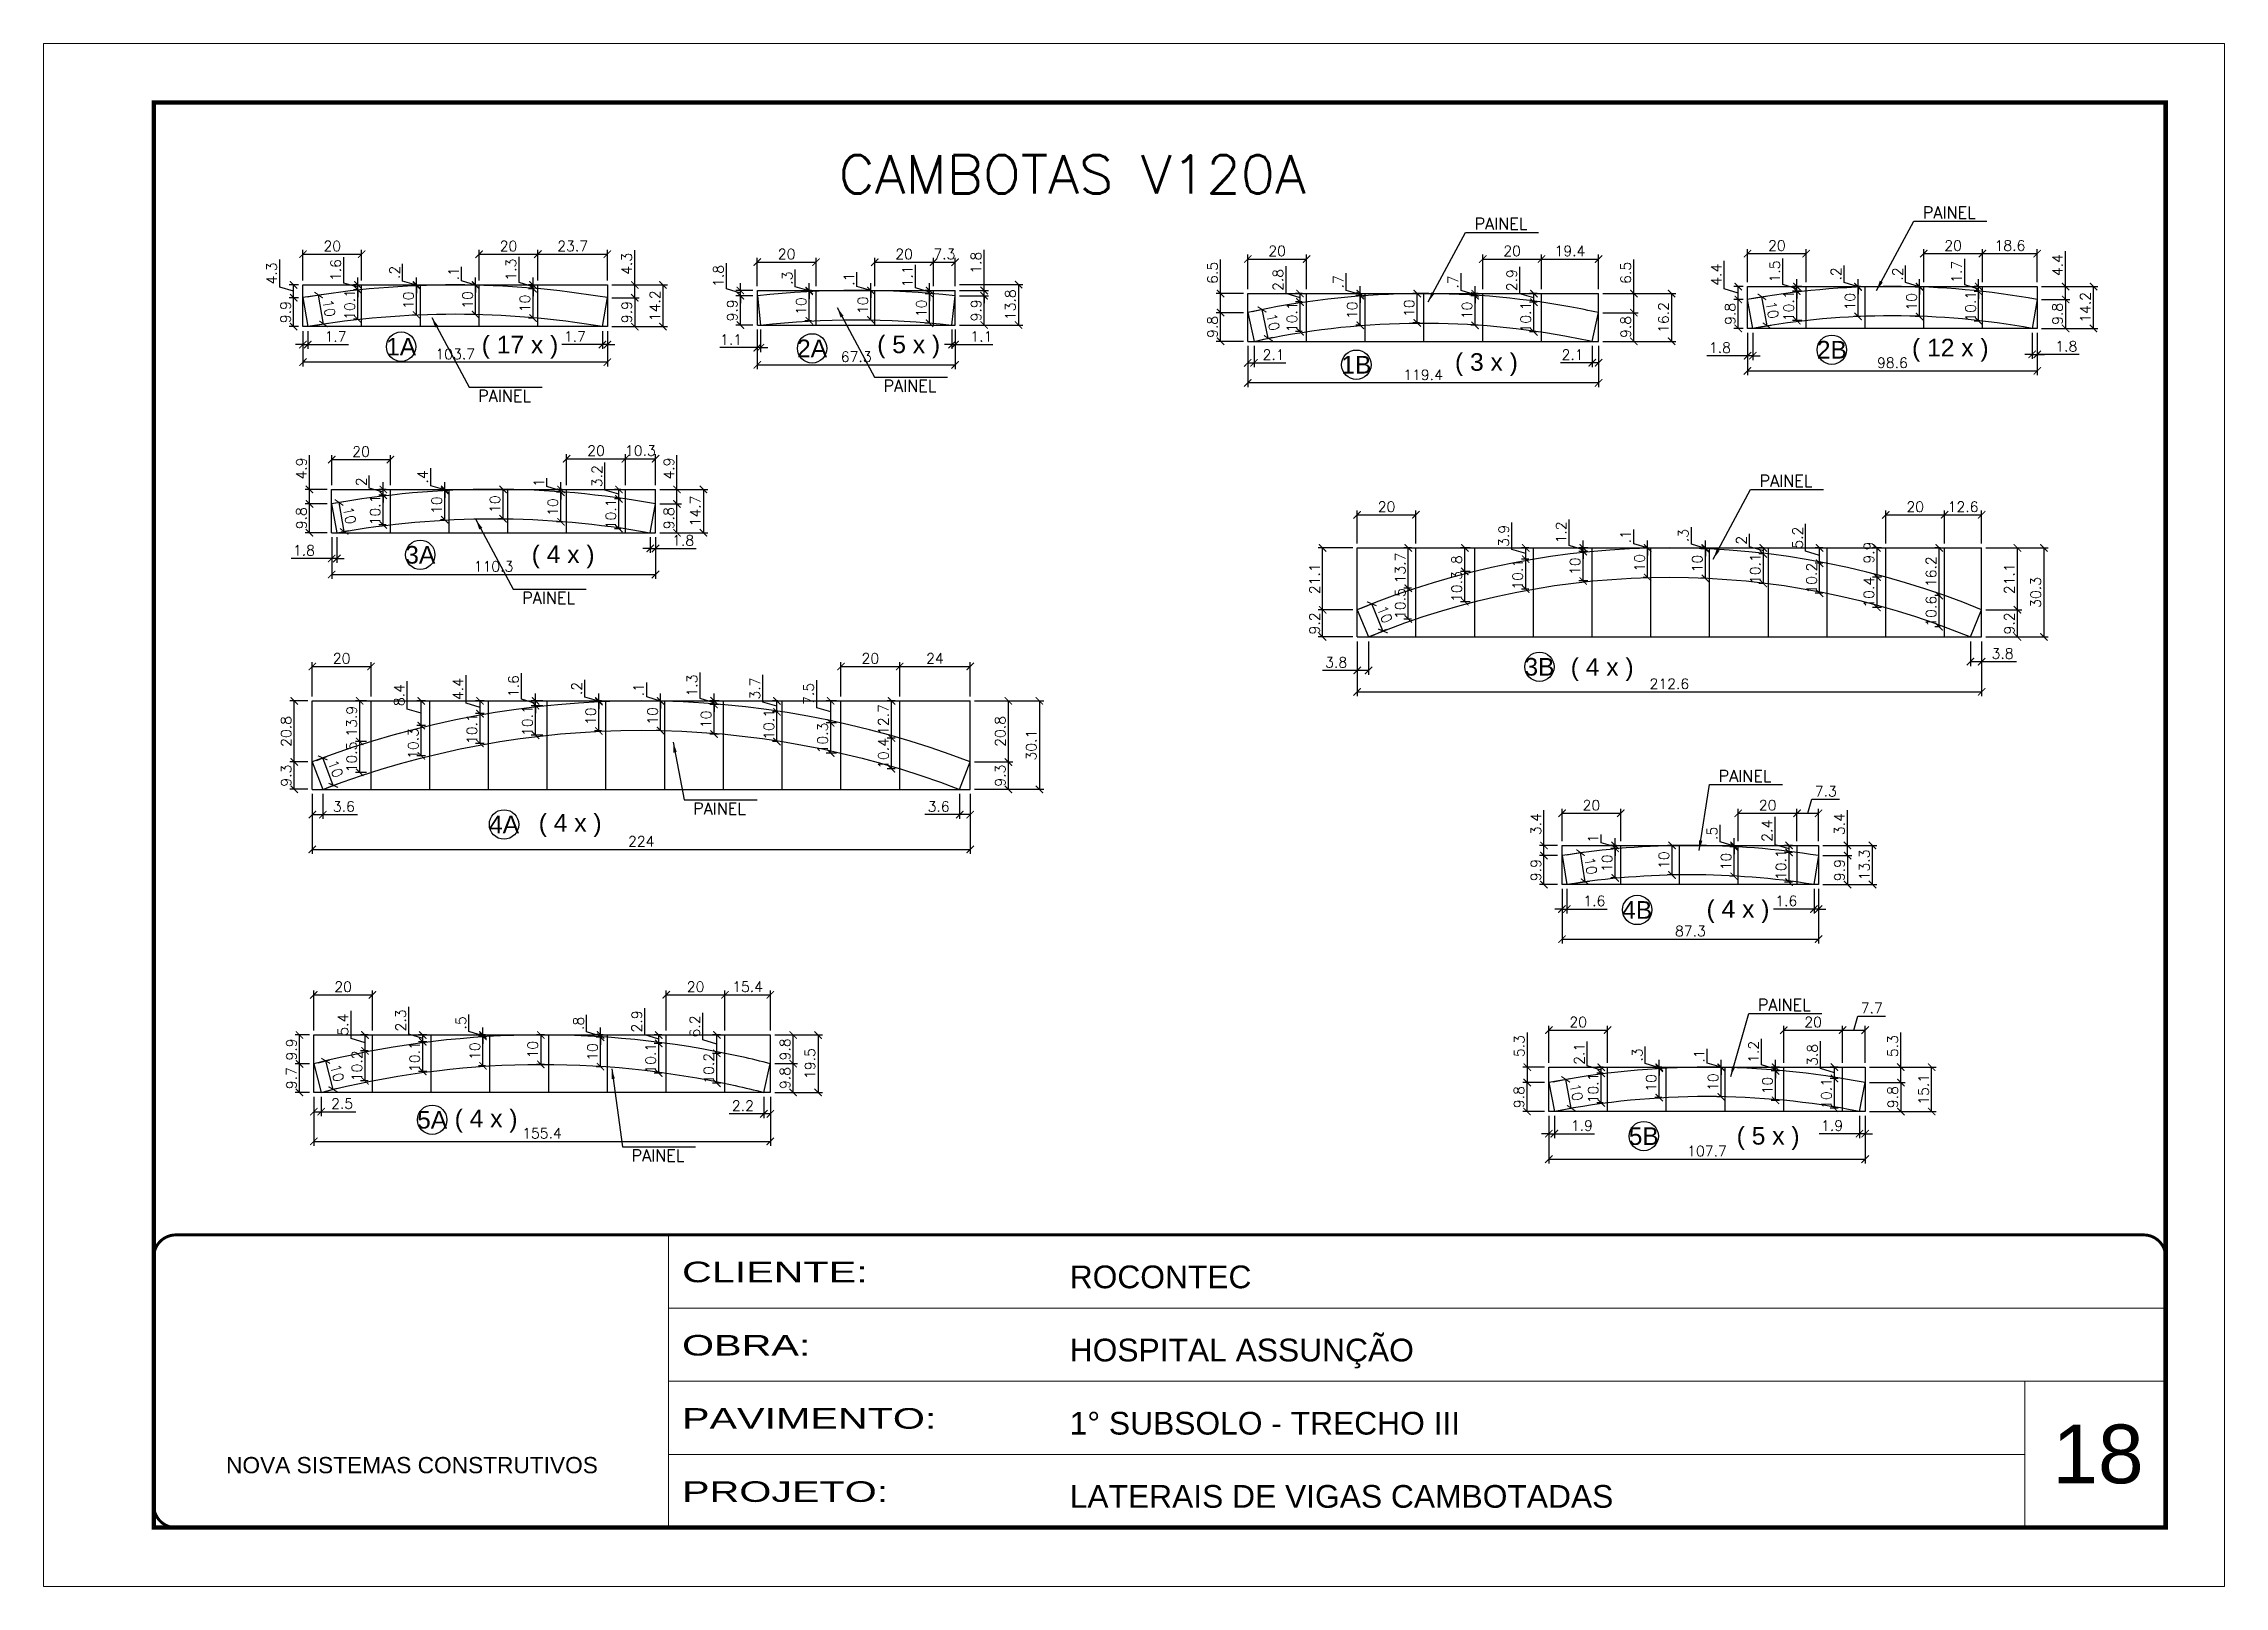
# Model space of a CAD drawing. Extents: x 2582 to 11841, y -26396 to 2611.
# Drawn here: x 4180 to 5665, y -3424 to -2374 of the extents above; entities that cross this region are included whole.
import ezdxf
from ezdxf.enums import TextEntityAlignment as Align

# ---------------------------------------------------------------- set-up
doc = ezdxf.new("R2010")
doc.units = 0
doc.linetypes.add('CONTINUO', pattern=[0])
doc.linetypes.add('DASHED', pattern=[0.75, 0.5, -0.25])
for name, color, linetype, lineweight in [('CARIMBO', 255, 'Continuous', 9), ('Folhas', 255, 'Continuous', 9), ('SARRAFO DE PRESSAO', 251, 'DASHED', 9), ('Texto Seção', 7, 'Continuous', 15)]:
    doc.layers.add(name, color=color, linetype=linetype, lineweight=lineweight)
for name, color, linetype in [('COTA', 241, 'Continuous'), ('Painéis', 200, 'Continuous'), ('Romaneio', 10, 'Continuous')]:
    doc.layers.add(name, color=color, linetype=linetype)
doc.styles.add('ARIAL', font='arial.ttf')
doc.styles.add('COTA TECNICA', font='techl___.ttf', dxfattribs={"height": 10})
doc.styles.add('REGUA-120', font='ROMANS.shx', dxfattribs={"height": 15})
doc.styles.add('Romans', font='romans.shx')
doc.styles.add('Tecnologia', font='')
doc.styles.get('Tecnologia').set_extended_font_data('Forgotten Futurist')
doc.dimstyles.new('Cota Seção (2x)', dxfattribs={"dimtxt": 7, "dimasz": 5, "dimexe": 3, "dimexo": 3, "dimgap": 2, "dimtad": 3, "dimdec": 1, "dimlfac": 0.5, "dimzin": 12, "dimdsep": 46, "dimtxsty": 'Romans', "dimblk": 'ARCHTICK', "dimcen": 0, "dimclrd": 4, "dimclre": 4, "dimclrt": 1, "dimadec": 1, "dimazin": 3, "dimtfac": 1, "dimtdec": 1, "dimtmove": 0, "dimatfit": 3, "dimldrblk": 'OBLIQUE', "dimfxl": 1, "dimtolj": 1, "dimtzin": 12, "dimarcsym": 0})
doc.dimstyles.new('PAINEL', dxfattribs={"dimtxt": 10, "dimasz": 3, "dimexe": 3, "dimexo": 3, "dimgap": 3, "dimtad": 1, "dimdec": 1, "dimzin": 12, "dimdsep": 46, "dimtxsty": 'COTA TECNICA', "dimblk1": 'OBLIQUE', "dimblk2": 'OBLIQUE', "dimsah": 1, "dimcen": 0.9, "dimclrd": 4, "dimclre": 4, "dimclrt": 240, "dimadec": 1, "dimazin": 3, "dimtfac": 1, "dimtdec": 1, "dimtmove": 0, "dimatfit": 3, "dimfxl": 1, "dimtolj": 1, "dimtzin": 12, "dimarcsym": 0})

msp = doc.modelspace()

# ---------------------------------------------------------------- texts
at = {"color": 240, "char_height": 8, "style": 'Romans'}
for insert, attachment_point in [((5190.47, -2501.07), 9), ((5495.71, -2493.39), 9), ((4511.97, -2610.18), 3), ((4788.03, -2603.38), 3), ((5384.61, -2676.03), 9), ((4542.01, -2747.68), 3), ((5356.71, -2876.93), 9), ((4658.34, -2891.11), 3), ((5383.41, -3032.67), 9), ((4616.48, -3127.22), 3)]:
    msp.add_mtext('\\A1;PAINEL', dxfattribs=dict(at, insert=insert, attachment_point=attachment_point))
at = {"layer": 'CARIMBO', "style": 'ARIAL'}
msp.add_text('18', height=40, dxfattribs=at).set_placement((5547.99, -3354.33))
at = {"layer": 'Romaneio', "color": 255, "linetype": 'ByBlock', "style": 'ARIAL'}
for s, p in [('1A', (4423.55, -2580.73)), ('( 17 x )', (4504.51, -2579.35)), ('2A', (4703.41, -2581.88)), ('( 5 x )', (4769.2, -2579.15)), ('2B', (5397.84, -2582.81)), ('( 12 x )', (5478.49, -2581.36)), ('1B', (5074.03, -2593.01)), ('( 3 x )', (5162.62, -2591.15)), ('3A', (4436.62, -2722.38)), ('( 4 x )', (4533.89, -2722.03)), ('3B', (5198.73, -2798.6)), ('( 4 x )', (5241.44, -2798.74)), ('4A', (4493.65, -2905.92)), ('( 4 x )', (4538.69, -2904.81)), ('4B', (5265.28, -2964.1)), ('( 4 x )', (5333.93, -2963.43)), ('5A', (4444.7, -3106.89)), ('( 4 x )', (4481.44, -3106.03)), ('5B', (5269.73, -3118.02)), ('( 5 x )', (5354.45, -3117.81))]:
    msp.add_text(s, height=12, dxfattribs=at).set_placement(p, align=Align.MIDDLE_CENTER)
at = {"layer": 'Texto Seção', "style": 'REGUA-120', "width": 1.05}
msp.add_text('CAMBOTAS V120A', height=26, dxfattribs=at).set_placement((4721.44, -2476.45))

# ---------------------------------------------------------------- blocks, each defined once
blk = doc.blocks.new('9999999999')
at = {"color": 30, "linetype": 'CONTINUO'}
for p, q in [((98564.6, 34230.2), (98564.6, 34429.4)), ((98564.6, 34379.6), (99584, 34379.6)), ((98564.6, 34329.8), (99488, 34329.8)), ((99584, 34329.8), (99488, 34329.8)), ((99488, 34329.8), (99488, 34230.2)), ((98564.6, 34280), (99488, 34280))]:
    blk.add_line(p, q, dxfattribs=at)
at = {"color": 30, "linetype": 'CONTINUO', "const_width": 2}
blk.add_lwpolyline([(99584, 34230.2), (99584, 34414.4, 0.414214), (99569, 34429.4), (98229, 34429.4, 0.414214), (98214, 34414.4), (98214, 34245.2, 0.414214), (98229, 34230.2), (99584, 34230.2)], format="xyb", dxfattribs=at)
at = {"layer": 'Folhas'}
blk.add_lwpolyline([(98139, 34190.2), (99624, 34190.2), (99624, 35240.2), (98139, 35240.2)], close=True, dxfattribs=at)
at = {"layer": 'Folhas', "color": 30, "const_width": 3}
blk.add_lwpolyline([(98214, 34230.2), (99584, 34230.2), (99584, 35200.2), (98214, 35200.2)], close=True, dxfattribs=at)
at = {"color": 7, "linetype": 'Continuous', "ltscale": 5, "style": 'ARIAL'}
for s, height, p in [('ROCONTEC', 15.48, (98837.7, 34393.1)), ('HOSPITAL ASSUNÇÃO', 15.483, (98837.7, 34343.3)), ('1° SUBSOLO - TRECHO III', 15.483, (98837.7, 34293.5)), ('NOVA SISTEMAS CONSTRUTIVOS', 11.059, (98263.2, 34267.2)), ('LATERAIS DE VIGAS CAMBOTADAS', 15.483, (98837.7, 34243.7))]:
    blk.add_text(s, height=height, dxfattribs=at).set_placement(p)
at = {"layer": 'Folhas', "color": 7, "style": 'Tecnologia', "width": 1.5}
for s, p in [('CLIENTE:', (98573.7, 34397.2)), ('OBRA:', (98573.7, 34347.3)), ('PAVIMENTO:', (98573.7, 34297.5)), ('PROJETO:', (98573.7, 34247.7))]:
    blk.add_text(s, height=14, dxfattribs=at).set_placement(p)
blk = doc.blocks.new('_ArchTick')
at = {"color": 0, "linetype": 'ByBlock', "const_width": 0.15}
blk.add_lwpolyline([(-0.5, -0.5), (0.5, 0.5)], dxfattribs=at)
blk = doc.blocks.new('*D696')
at = {"layer": 'COTA', "color": 4, "linetype": 'ByBlock', "lineweight": -2, "transparency": 16777216}
for p, q in [((4582.7, -2538.7), (4582.7, -2515)), ((4567, -2538.7), (4585.7, -2538.7)), ((4582.7, -2547.4), (4582.7, -2538.7))]:
    blk.add_line(p, q, dxfattribs=at)
at = {"layer": 'COTA', "color": 4, "lineweight": -2, "transparency": 16777216}
blk.add_line((4567, -2547.4), (4585.7, -2547.4), dxfattribs=at)
at = {"layer": 'Defpoints', "color": 0, "linetype": 'ByBlock', "transparency": 16777216}
for p in [(4564, -2538.7), (4582.7, -2538.7), (4564, -2547.4)]:
    blk.add_point(p, dxfattribs=at)
at = {"layer": 'COTA', "color": 4, "linetype": 'ByBlock', "lineweight": -2, "transparency": 16777216, "xscale": 5, "yscale": 5, "zscale": 5}
for p, rotation in [((4582.7, -2538.7), 90), ((4582.7, -2547.4), 270)]:
    blk.add_blockref('_ArchTick', p, dxfattribs=dict(at, rotation=rotation))
at = {"layer": 'COTA', "color": 1, "linetype": 'ByBlock', "transparency": 16777216, "insert": (4577.2, -2524.4), "char_height": 7, "attachment_point": 5, "rotation": 90, "style": 'Romans'}
blk.add_mtext('\\A1;4.3', dxfattribs=at)
blk = doc.blocks.new('_Oblique')
at = {"color": 0, "linetype": 'ByBlock', "lineweight": -2}
blk.add_line((-0.5, -0.5), (0.5, 0.5), dxfattribs=at)
blk = doc.blocks.new('*D697')
at = {"layer": 'COTA', "color": 4, "lineweight": -2, "transparency": 16777216}
blk.add_line((4567, -2547.4), (4585.7, -2547.4), dxfattribs=at)
at = {"layer": 'COTA', "color": 4, "linetype": 'ByBlock', "lineweight": -2, "transparency": 16777216}
for p, q in [((4582.7, -2547.4), (4582.7, -2567.1)), ((4567, -2567.1), (4585.7, -2567.1))]:
    blk.add_line(p, q, dxfattribs=at)
at = {"layer": 'Defpoints', "color": 0, "linetype": 'ByBlock', "transparency": 16777216}
for p in [(4564, -2547.4), (4564, -2567.1), (4582.7, -2567.1)]:
    blk.add_point(p, dxfattribs=at)
at = {"layer": 'COTA', "color": 4, "linetype": 'ByBlock', "lineweight": -2, "transparency": 16777216, "xscale": 5, "yscale": 5, "zscale": 5}
for p, rotation in [((4582.7, -2547.4), 90), ((4582.7, -2567.1), 270)]:
    blk.add_blockref('_ArchTick', p, dxfattribs=dict(at, rotation=rotation))
at = {"layer": 'COTA', "color": 1, "linetype": 'ByBlock', "transparency": 16777216, "insert": (4577.2, -2557.2), "char_height": 7, "attachment_point": 5, "rotation": 90, "style": 'Romans'}
blk.add_mtext('\\A1;9.9', dxfattribs=at)
blk = doc.blocks.new('*D700')
at = {"layer": 'COTA', "color": 4, "lineweight": -2, "transparency": 16777216}
blk.add_line((4567, -2538.7), (4604.9, -2538.7), dxfattribs=at)
at = {"layer": 'COTA', "color": 4, "linetype": 'ByBlock', "lineweight": -2, "transparency": 16777216}
for p, q in [((4601.9, -2538.7), (4601.9, -2567.1)), ((4567, -2567.1), (4604.9, -2567.1))]:
    blk.add_line(p, q, dxfattribs=at)
at = {"layer": 'Defpoints', "color": 0, "linetype": 'ByBlock', "transparency": 16777216}
for p in [(4564, -2538.7), (4564, -2567.1), (4601.9, -2567.1)]:
    blk.add_point(p, dxfattribs=at)
at = {"layer": 'COTA', "color": 4, "linetype": 'ByBlock', "lineweight": -2, "transparency": 16777216, "xscale": 5, "yscale": 5, "zscale": 5}
for p, rotation in [((4601.9, -2538.7), 90), ((4601.9, -2567.1), 270)]:
    blk.add_blockref('_ArchTick', p, dxfattribs=dict(at, rotation=rotation))
at = {"layer": 'COTA', "color": 1, "linetype": 'ByBlock', "transparency": 16777216, "insert": (4596.4, -2552.9), "char_height": 7, "attachment_point": 5, "rotation": 90, "style": 'Romans'}
blk.add_mtext('\\A1;14.2', dxfattribs=at)
blk = doc.blocks.new('*D701')
at = {"layer": 'COTA', "color": 4, "linetype": 'ByBlock', "lineweight": -2, "transparency": 16777216}
for p, q in [((4359.7, -2546.9), (4370.4, -2545.1)), ((4370.8, -2565.3), (4367.4, -2545.6))]:
    blk.add_line(p, q, dxfattribs=at)
at = {"layer": 'COTA', "color": 4, "lineweight": -2, "transparency": 16777216}
blk.add_line((4363, -2566.6), (4373.7, -2564.8), dxfattribs=at)
at = {"layer": 'Defpoints', "color": 0, "linetype": 'ByBlock', "transparency": 16777216}
for p in [(4356.7, -2547.4), (4367.4, -2545.6), (4360, -2567.1)]:
    blk.add_point(p, dxfattribs=at)
at = {"layer": 'COTA', "color": 4, "linetype": 'ByBlock', "lineweight": -2, "transparency": 16777216, "xscale": 5, "yscale": 5, "zscale": 5}
for p, rotation in [((4367.4, -2545.6), 99.54929658617472), ((4370.8, -2565.3), 279.5492965861748)]:
    blk.add_blockref('_ArchTick', p, dxfattribs=dict(at, rotation=rotation))
at = {"layer": 'COTA', "color": 1, "linetype": 'ByBlock', "transparency": 16777216, "insert": (4374.5, -2554.5), "char_height": 7, "attachment_point": 5, "rotation": 279.5493, "style": 'Romans'}
blk.add_mtext('\\A1;10', dxfattribs=at)
blk = doc.blocks.new('*D686')
at = {"layer": 'COTA', "color": 4, "linetype": 'ByBlock', "lineweight": -2, "transparency": 16777216}
for p, q in [((4803.8, -2546.1), (4823.6, -2546.1)), ((4820.6, -2566), (4820.6, -2546.1))]:
    blk.add_line(p, q, dxfattribs=at)
at = {"layer": 'COTA', "color": 4, "lineweight": -2, "transparency": 16777216}
blk.add_line((4803.8, -2566), (4823.6, -2566), dxfattribs=at)
at = {"layer": 'Defpoints', "color": 0, "linetype": 'ByBlock', "transparency": 16777216}
for p in [(4800.8, -2546.1), (4820.6, -2546.1), (4800.8, -2566)]:
    blk.add_point(p, dxfattribs=at)
at = {"layer": 'COTA', "color": 4, "linetype": 'ByBlock', "lineweight": -2, "transparency": 16777216, "xscale": 5, "yscale": 5, "zscale": 5}
for p, rotation in [((4820.6, -2546.1), 90), ((4820.6, -2566), 270)]:
    blk.add_blockref('_ArchTick', p, dxfattribs=dict(at, rotation=rotation))
at = {"layer": 'COTA', "color": 1, "linetype": 'ByBlock', "transparency": 16777216, "insert": (4815.1, -2556), "char_height": 7, "attachment_point": 5, "rotation": 90, "style": 'Romans'}
blk.add_mtext('\\A1;9.9', dxfattribs=at)
blk = doc.blocks.new('*D687')
at = {"layer": 'COTA', "color": 4, "linetype": 'ByBlock', "lineweight": -2, "transparency": 16777216}
for p, q in [((4820.6, -2542.5), (4820.6, -2514.8)), ((4803.8, -2542.5), (4823.6, -2542.5)), ((4820.6, -2546.1), (4820.6, -2542.5)), ((4820.6, -2546.1), (4820.6, -2551.1))]:
    blk.add_line(p, q, dxfattribs=at)
at = {"layer": 'COTA', "color": 4, "lineweight": -2, "transparency": 16777216}
blk.add_line((4803.8, -2546.1), (4823.6, -2546.1), dxfattribs=at)
at = {"layer": 'Defpoints', "color": 0, "linetype": 'ByBlock', "transparency": 16777216}
for p in [(4800.8, -2542.5), (4800.8, -2546.1), (4820.6, -2542.5)]:
    blk.add_point(p, dxfattribs=at)
at = {"layer": 'COTA', "color": 4, "linetype": 'ByBlock', "lineweight": -2, "transparency": 16777216, "xscale": 5, "yscale": 5, "zscale": 5}
for p, rotation in [((4820.6, -2542.5), 270), ((4820.6, -2546.1), 90)]:
    blk.add_blockref('_ArchTick', p, dxfattribs=dict(at, rotation=rotation))
at = {"layer": 'COTA', "color": 1, "linetype": 'ByBlock', "transparency": 16777216, "insert": (4815.1, -2523.6), "char_height": 7, "attachment_point": 5, "rotation": 90, "style": 'Romans'}
blk.add_mtext('\\A1;1.8', dxfattribs=at)
blk = doc.blocks.new('*D105')
at = {"layer": 'COTA', "color": 4, "lineweight": -2, "transparency": 16777216}
blk.add_line((4803.8, -2538.5), (4847, -2538.5), dxfattribs=at)
at = {"layer": 'COTA', "color": 4, "linetype": 'ByBlock', "lineweight": -2, "transparency": 16777216}
for p, q in [((4844, -2538.5), (4844, -2566)), ((4803.8, -2566), (4847, -2566))]:
    blk.add_line(p, q, dxfattribs=at)
at = {"layer": 'Defpoints', "color": 0, "linetype": 'ByBlock', "transparency": 16777216}
for p in [(4800.8, -2538.5), (4800.8, -2566), (4844, -2566)]:
    blk.add_point(p, dxfattribs=at)
at = {"layer": 'COTA', "color": 4, "linetype": 'ByBlock', "lineweight": -2, "transparency": 16777216, "xscale": 5, "yscale": 5, "zscale": 5}
for p, rotation in [((4844, -2538.5), 90), ((4844, -2566), 270)]:
    blk.add_blockref('_ArchTick', p, dxfattribs=dict(at, rotation=rotation))
at = {"layer": 'COTA', "color": 1, "linetype": 'ByBlock', "transparency": 16777216, "insert": (4838.5, -2552.2), "char_height": 7, "attachment_point": 5, "rotation": 90, "style": 'Romans'}
blk.add_mtext('\\A1;13.8', dxfattribs=at)
blk = doc.blocks.new('*D688')
at = {"layer": 'COTA', "color": 4, "linetype": 'ByBlock', "lineweight": -2, "transparency": 16777216}
for p, q in [((4663.1, -2546.1), (4651.6, -2546.1)), ((4654.6, -2566), (4654.6, -2546.1))]:
    blk.add_line(p, q, dxfattribs=at)
at = {"layer": 'COTA', "color": 4, "lineweight": -2, "transparency": 16777216}
blk.add_line((4663.1, -2566), (4651.6, -2566), dxfattribs=at)
at = {"layer": 'Defpoints', "color": 0, "linetype": 'ByBlock', "transparency": 16777216}
for p in [(4654.6, -2546.1), (4666.1, -2546.1), (4666.1, -2566)]:
    blk.add_point(p, dxfattribs=at)
at = {"layer": 'COTA', "color": 4, "linetype": 'ByBlock', "lineweight": -2, "transparency": 16777216, "xscale": 5, "yscale": 5, "zscale": 5}
for p, rotation in [((4654.6, -2546.1), 90), ((4654.6, -2566), 270)]:
    blk.add_blockref('_ArchTick', p, dxfattribs=dict(at, rotation=rotation))
at = {"layer": 'COTA', "color": 1, "linetype": 'ByBlock', "transparency": 16777216, "insert": (4649.1, -2556), "char_height": 7, "attachment_point": 5, "rotation": 90, "style": 'Romans'}
blk.add_mtext('\\A1;9.9', dxfattribs=at)
blk = doc.blocks.new('*D689')
at = {"layer": 'COTA', "color": 4, "linetype": 'ByBlock', "lineweight": -2, "transparency": 16777216}
for p, q in [((4645.1, -2541.4), (4645.1, -2523.8)), ((4654.6, -2542.5), (4654.6, -2537.5)), ((4654.6, -2544.3), (4645.1, -2541.4)), ((4663.1, -2542.5), (4651.6, -2542.5)), ((4654.6, -2546.1), (4654.6, -2542.5)), ((4654.6, -2546.1), (4654.6, -2542.5)), ((4654.6, -2546.1), (4654.6, -2551.1))]:
    blk.add_line(p, q, dxfattribs=at)
at = {"layer": 'COTA', "color": 4, "lineweight": -2, "transparency": 16777216}
blk.add_line((4663.1, -2546.1), (4651.6, -2546.1), dxfattribs=at)
at = {"layer": 'Defpoints', "color": 0, "linetype": 'ByBlock', "transparency": 16777216}
for p in [(4654.6, -2542.5), (4666.1, -2542.5), (4666.1, -2546.1)]:
    blk.add_point(p, dxfattribs=at)
at = {"layer": 'COTA', "color": 4, "linetype": 'ByBlock', "lineweight": -2, "transparency": 16777216, "xscale": 5, "yscale": 5, "zscale": 5}
for p, rotation in [((4654.6, -2542.5), 270), ((4654.6, -2546.1), 90)]:
    blk.add_blockref('_ArchTick', p, dxfattribs=dict(at, rotation=rotation))
at = {"layer": 'COTA', "color": 1, "linetype": 'ByBlock', "transparency": 16777216, "insert": (4639.6, -2532.6), "char_height": 7, "attachment_point": 5, "rotation": 90, "style": 'Romans'}
blk.add_mtext('\\A1;1.8', dxfattribs=at)
blk = doc.blocks.new('*D690')
at = {"layer": 'COTA', "color": 4, "linetype": 'ByBlock', "lineweight": -2, "transparency": 16777216}
for p, q in [((4666.1, -2569), (4666.1, -2584.4)), ((4666.1, -2581.4), (4640.5, -2581.4)), ((4668.3, -2581.4), (4666.1, -2581.4)), ((4668.3, -2581.4), (4673.3, -2581.4))]:
    blk.add_line(p, q, dxfattribs=at)
at = {"layer": 'COTA', "color": 4, "lineweight": -2, "transparency": 16777216}
blk.add_line((4668.3, -2569), (4668.3, -2584.4), dxfattribs=at)
at = {"layer": 'Defpoints', "color": 0, "linetype": 'ByBlock', "transparency": 16777216}
for p in [(4666.1, -2566), (4668.3, -2566), (4666.1, -2581.4)]:
    blk.add_point(p, dxfattribs=at)
at = {"layer": 'COTA', "color": 4, "linetype": 'ByBlock', "lineweight": -2, "transparency": 16777216, "xscale": 5, "yscale": 5, "zscale": 5}
blk.add_blockref('_ArchTick', (4666.1, -2581.4), dxfattribs=at)
at = {"layer": 'COTA', "color": 4, "linetype": 'ByBlock', "lineweight": -2, "transparency": 16777216, "xscale": 5, "yscale": 5, "zscale": 5, "rotation": 180}
blk.add_blockref('_ArchTick', (4668.3, -2581.4), dxfattribs=at)
at = {"layer": 'COTA', "color": 1, "linetype": 'ByBlock', "transparency": 16777216, "insert": (4648.3, -2575.9), "char_height": 7, "attachment_point": 5, "style": 'Romans'}
blk.add_mtext('\\A1;1.1', dxfattribs=at)
blk = doc.blocks.new('*D691')
at = {"layer": 'COTA', "color": 4, "lineweight": -2, "transparency": 16777216}
blk.add_line((4798.7, -2569), (4798.7, -2582.3), dxfattribs=at)
at = {"layer": 'COTA', "color": 4, "linetype": 'ByBlock', "lineweight": -2, "transparency": 16777216}
for p, q in [((4800.8, -2569), (4800.8, -2582.3)), ((4798.7, -2579.3), (4793.7, -2579.3)), ((4798.7, -2579.3), (4800.8, -2579.3)), ((4800.8, -2579.3), (4826.5, -2579.3))]:
    blk.add_line(p, q, dxfattribs=at)
at = {"layer": 'Defpoints', "color": 0, "linetype": 'ByBlock', "transparency": 16777216}
for p in [(4798.7, -2566), (4800.8, -2566), (4800.8, -2579.3)]:
    blk.add_point(p, dxfattribs=at)
at = {"layer": 'COTA', "color": 4, "linetype": 'ByBlock', "lineweight": -2, "transparency": 16777216, "xscale": 5, "yscale": 5, "zscale": 5}
blk.add_blockref('_ArchTick', (4798.7, -2579.3), dxfattribs=at)
at = {"layer": 'COTA', "color": 4, "linetype": 'ByBlock', "lineweight": -2, "transparency": 16777216, "xscale": 5, "yscale": 5, "zscale": 5, "rotation": 180}
blk.add_blockref('_ArchTick', (4800.8, -2579.3), dxfattribs=at)
at = {"layer": 'COTA', "color": 1, "linetype": 'ByBlock', "transparency": 16777216, "insert": (4818.7, -2573.8), "char_height": 7, "attachment_point": 5, "style": 'Romans'}
blk.add_mtext('\\A1;1.1', dxfattribs=at)
blk = doc.blocks.new('*D647')
at = {"layer": 'COTA', "color": 4, "lineweight": -2, "transparency": 16777216}
blk.add_line((4593.2, -2710.4), (4593.2, -2721.1), dxfattribs=at)
at = {"layer": 'COTA', "color": 4, "linetype": 'ByBlock', "lineweight": -2, "transparency": 16777216}
for p, q in [((4596.8, -2710.4), (4596.8, -2721.1)), ((4593.2, -2718.1), (4588.2, -2718.1)), ((4593.2, -2718.1), (4596.8, -2718.1)), ((4596.8, -2718.1), (4624.4, -2718.1))]:
    blk.add_line(p, q, dxfattribs=at)
at = {"layer": 'Defpoints', "color": 0, "linetype": 'ByBlock', "transparency": 16777216}
for p in [(4593.2, -2707.4), (4596.8, -2707.4), (4596.8, -2718.1)]:
    blk.add_point(p, dxfattribs=at)
at = {"layer": 'COTA', "color": 4, "linetype": 'ByBlock', "lineweight": -2, "transparency": 16777216, "xscale": 5, "yscale": 5, "zscale": 5}
blk.add_blockref('_ArchTick', (4593.2, -2718.1), dxfattribs=at)
at = {"layer": 'COTA', "color": 4, "linetype": 'ByBlock', "lineweight": -2, "transparency": 16777216, "xscale": 5, "yscale": 5, "zscale": 5, "rotation": 180}
blk.add_blockref('_ArchTick', (4596.8, -2718.1), dxfattribs=at)
at = {"layer": 'COTA', "color": 1, "linetype": 'ByBlock', "transparency": 16777216, "insert": (4615.6, -2712.6), "char_height": 7, "attachment_point": 5, "style": 'Romans'}
blk.add_mtext('\\A1;1.8', dxfattribs=at)
blk = doc.blocks.new('*D648')
at = {"layer": 'COTA', "color": 4, "linetype": 'ByBlock', "lineweight": -2, "transparency": 16777216}
for p, q in [((4376.3, -2710.4), (4376.3, -2727.9)), ((4376.3, -2724.9), (4348.6, -2724.9)), ((4379.8, -2724.9), (4376.3, -2724.9)), ((4379.8, -2724.9), (4384.8, -2724.9))]:
    blk.add_line(p, q, dxfattribs=at)
at = {"layer": 'COTA', "color": 4, "lineweight": -2, "transparency": 16777216}
blk.add_line((4379.8, -2710.4), (4379.8, -2727.9), dxfattribs=at)
at = {"layer": 'Defpoints', "color": 0, "linetype": 'ByBlock', "transparency": 16777216}
for p in [(4376.3, -2707.4), (4379.8, -2707.4), (4376.3, -2724.9)]:
    blk.add_point(p, dxfattribs=at)
at = {"layer": 'COTA', "color": 4, "linetype": 'ByBlock', "lineweight": -2, "transparency": 16777216, "xscale": 5, "yscale": 5, "zscale": 5}
blk.add_blockref('_ArchTick', (4376.3, -2724.9), dxfattribs=at)
at = {"layer": 'COTA', "color": 4, "linetype": 'ByBlock', "lineweight": -2, "transparency": 16777216, "xscale": 5, "yscale": 5, "zscale": 5, "rotation": 180}
blk.add_blockref('_ArchTick', (4379.8, -2724.9), dxfattribs=at)
at = {"layer": 'COTA', "color": 1, "linetype": 'ByBlock', "transparency": 16777216, "insert": (4357.4, -2719.4), "char_height": 7, "attachment_point": 5, "style": 'Romans'}
blk.add_mtext('\\A1;1.8', dxfattribs=at)
blk = doc.blocks.new('*D649')
at = {"layer": 'COTA', "color": 4, "linetype": 'ByBlock', "lineweight": -2, "transparency": 16777216}
for p, q in [((4373.3, -2687.7), (4358.2, -2687.7)), ((4361.2, -2707.4), (4361.2, -2687.7))]:
    blk.add_line(p, q, dxfattribs=at)
at = {"layer": 'COTA', "color": 4, "lineweight": -2, "transparency": 16777216}
blk.add_line((4373.3, -2707.4), (4358.2, -2707.4), dxfattribs=at)
at = {"layer": 'Defpoints', "color": 0, "linetype": 'ByBlock', "transparency": 16777216}
for p in [(4361.2, -2687.7), (4376.3, -2687.7), (4376.3, -2707.4)]:
    blk.add_point(p, dxfattribs=at)
at = {"layer": 'COTA', "color": 4, "linetype": 'ByBlock', "lineweight": -2, "transparency": 16777216, "xscale": 5, "yscale": 5, "zscale": 5}
for p, rotation in [((4361.2, -2687.7), 90), ((4361.2, -2707.4), 270)]:
    blk.add_blockref('_ArchTick', p, dxfattribs=dict(at, rotation=rotation))
at = {"layer": 'COTA', "color": 1, "linetype": 'ByBlock', "transparency": 16777216, "insert": (4355.7, -2697.5), "char_height": 7, "attachment_point": 5, "rotation": 90, "style": 'Romans'}
blk.add_mtext('\\A1;9.8', dxfattribs=at)
blk = doc.blocks.new('*D650')
at = {"layer": 'COTA', "color": 4, "linetype": 'ByBlock', "lineweight": -2, "transparency": 16777216}
for p, q in [((4361.2, -2677.9), (4361.2, -2654.5)), ((4373.3, -2677.9), (4358.2, -2677.9)), ((4361.2, -2687.7), (4361.2, -2677.9))]:
    blk.add_line(p, q, dxfattribs=at)
at = {"layer": 'COTA', "color": 4, "lineweight": -2, "transparency": 16777216}
blk.add_line((4373.3, -2687.7), (4358.2, -2687.7), dxfattribs=at)
at = {"layer": 'Defpoints', "color": 0, "linetype": 'ByBlock', "transparency": 16777216}
for p in [(4361.2, -2677.9), (4376.3, -2677.9), (4376.3, -2687.7)]:
    blk.add_point(p, dxfattribs=at)
at = {"layer": 'COTA', "color": 4, "linetype": 'ByBlock', "lineweight": -2, "transparency": 16777216, "xscale": 5, "yscale": 5, "zscale": 5}
for p, rotation in [((4361.2, -2677.9), 90), ((4361.2, -2687.7), 270)]:
    blk.add_blockref('_ArchTick', p, dxfattribs=dict(at, rotation=rotation))
at = {"layer": 'COTA', "color": 1, "linetype": 'ByBlock', "transparency": 16777216, "insert": (4355.7, -2663.7), "char_height": 7, "attachment_point": 5, "rotation": 90, "style": 'Romans'}
blk.add_mtext('\\A1;4.9', dxfattribs=at)
blk = doc.blocks.new('*D651')
at = {"layer": 'COTA', "color": 4, "linetype": 'ByBlock', "lineweight": -2, "transparency": 16777216}
for p, q in [((4599.8, -2687.7), (4614.4, -2687.7)), ((4611.4, -2707.4), (4611.4, -2687.7))]:
    blk.add_line(p, q, dxfattribs=at)
at = {"layer": 'COTA', "color": 4, "lineweight": -2, "transparency": 16777216}
blk.add_line((4599.8, -2707.4), (4614.4, -2707.4), dxfattribs=at)
at = {"layer": 'Defpoints', "color": 0, "linetype": 'ByBlock', "transparency": 16777216}
for p in [(4596.8, -2687.7), (4611.4, -2687.7), (4596.8, -2707.4)]:
    blk.add_point(p, dxfattribs=at)
at = {"layer": 'COTA', "color": 4, "linetype": 'ByBlock', "lineweight": -2, "transparency": 16777216, "xscale": 5, "yscale": 5, "zscale": 5}
for p, rotation in [((4611.4, -2687.7), 90), ((4611.4, -2707.4), 270)]:
    blk.add_blockref('_ArchTick', p, dxfattribs=dict(at, rotation=rotation))
at = {"layer": 'COTA', "color": 1, "linetype": 'ByBlock', "transparency": 16777216, "insert": (4605.9, -2697.5), "char_height": 7, "attachment_point": 5, "rotation": 90, "style": 'Romans'}
blk.add_mtext('\\A1;9.8', dxfattribs=at)
blk = doc.blocks.new('*D652')
at = {"layer": 'COTA', "color": 4, "linetype": 'ByBlock', "lineweight": -2, "transparency": 16777216}
for p, q in [((4611.4, -2677.9), (4611.4, -2654.5)), ((4599.8, -2677.9), (4614.4, -2677.9)), ((4611.4, -2687.7), (4611.4, -2677.9))]:
    blk.add_line(p, q, dxfattribs=at)
at = {"layer": 'COTA', "color": 4, "lineweight": -2, "transparency": 16777216}
blk.add_line((4599.8, -2687.7), (4614.4, -2687.7), dxfattribs=at)
at = {"layer": 'Defpoints', "color": 0, "linetype": 'ByBlock', "transparency": 16777216}
for p in [(4596.8, -2677.9), (4596.8, -2687.7), (4611.4, -2677.9)]:
    blk.add_point(p, dxfattribs=at)
at = {"layer": 'COTA', "color": 4, "linetype": 'ByBlock', "lineweight": -2, "transparency": 16777216, "xscale": 5, "yscale": 5, "zscale": 5}
for p, rotation in [((4611.4, -2677.9), 90), ((4611.4, -2687.7), 270)]:
    blk.add_blockref('_ArchTick', p, dxfattribs=dict(at, rotation=rotation))
at = {"layer": 'COTA', "color": 1, "linetype": 'ByBlock', "transparency": 16777216, "insert": (4605.9, -2663.7), "char_height": 7, "attachment_point": 5, "rotation": 90, "style": 'Romans'}
blk.add_mtext('\\A1;4.9', dxfattribs=at)
blk = doc.blocks.new('*D653')
at = {"layer": 'COTA', "color": 4, "lineweight": -2, "transparency": 16777216}
blk.add_line((4599.8, -2677.9), (4632.4, -2677.9), dxfattribs=at)
at = {"layer": 'COTA', "color": 4, "linetype": 'ByBlock', "lineweight": -2, "transparency": 16777216}
for p, q in [((4629.4, -2677.9), (4629.4, -2707.4)), ((4599.8, -2707.4), (4632.4, -2707.4))]:
    blk.add_line(p, q, dxfattribs=at)
at = {"layer": 'Defpoints', "color": 0, "linetype": 'ByBlock', "transparency": 16777216}
for p in [(4596.8, -2677.9), (4596.8, -2707.4), (4629.4, -2707.4)]:
    blk.add_point(p, dxfattribs=at)
at = {"layer": 'COTA', "color": 4, "linetype": 'ByBlock', "lineweight": -2, "transparency": 16777216, "xscale": 5, "yscale": 5, "zscale": 5}
for p, rotation in [((4629.4, -2677.9), 90), ((4629.4, -2707.4), 270)]:
    blk.add_blockref('_ArchTick', p, dxfattribs=dict(at, rotation=rotation))
at = {"layer": 'COTA', "color": 1, "linetype": 'ByBlock', "transparency": 16777216, "insert": (4623.9, -2692.6), "char_height": 7, "attachment_point": 5, "rotation": 90, "style": 'Romans'}
blk.add_mtext('\\A1;14.7', dxfattribs=at)
blk = doc.blocks.new('*D607')
at = {"layer": 'COTA', "color": 4, "linetype": 'ByBlock', "lineweight": -2, "transparency": 16777216}
for p, q in [((4814.1, -2863.4), (4840.1, -2863.4)), ((4837.1, -2882), (4837.1, -2863.4))]:
    blk.add_line(p, q, dxfattribs=at)
at = {"layer": 'COTA', "color": 4, "lineweight": -2, "transparency": 16777216}
blk.add_line((4814.1, -2882), (4840.1, -2882), dxfattribs=at)
at = {"layer": 'Defpoints', "color": 0, "linetype": 'ByBlock', "transparency": 16777216}
for p in [(4811.1, -2863.4), (4837.1, -2863.4), (4811.1, -2882)]:
    blk.add_point(p, dxfattribs=at)
at = {"layer": 'COTA', "color": 4, "linetype": 'ByBlock', "lineweight": -2, "transparency": 16777216, "xscale": 5, "yscale": 5, "zscale": 5}
for p, rotation in [((4837.1, -2863.4), 90), ((4837.1, -2882), 270)]:
    blk.add_blockref('_ArchTick', p, dxfattribs=dict(at, rotation=rotation))
at = {"layer": 'COTA', "color": 1, "linetype": 'ByBlock', "transparency": 16777216, "insert": (4831.6, -2872.7), "char_height": 7, "attachment_point": 5, "rotation": 90, "style": 'Romans'}
blk.add_mtext('\\A1;9.3', dxfattribs=at)
blk = doc.blocks.new('*D608')
at = {"layer": 'COTA', "color": 4, "lineweight": -2, "transparency": 16777216}
blk.add_line((4814.1, -2821.8), (4861.2, -2821.8), dxfattribs=at)
at = {"layer": 'COTA', "color": 4, "linetype": 'ByBlock', "lineweight": -2, "transparency": 16777216}
for p, q in [((4858.2, -2821.8), (4858.2, -2882)), ((4814.1, -2882), (4861.2, -2882))]:
    blk.add_line(p, q, dxfattribs=at)
at = {"layer": 'Defpoints', "color": 0, "linetype": 'ByBlock', "transparency": 16777216}
for p in [(4811.1, -2821.8), (4811.1, -2882), (4858.2, -2882)]:
    blk.add_point(p, dxfattribs=at)
at = {"layer": 'COTA', "color": 4, "linetype": 'ByBlock', "lineweight": -2, "transparency": 16777216, "xscale": 5, "yscale": 5, "zscale": 5}
for p, rotation in [((4858.2, -2821.8), 90), ((4858.2, -2882), 270)]:
    blk.add_blockref('_ArchTick', p, dxfattribs=dict(at, rotation=rotation))
at = {"layer": 'COTA', "color": 1, "linetype": 'ByBlock', "transparency": 16777216, "insert": (4852.7, -2851.9), "char_height": 7, "attachment_point": 5, "rotation": 90, "style": 'Romans'}
blk.add_mtext('\\A1;30.1', dxfattribs=at)
blk = doc.blocks.new('*D609')
at = {"layer": 'COTA', "color": 4, "linetype": 'ByBlock', "lineweight": -2, "transparency": 16777216}
for p, q in [((4360.1, -2863.4), (4347.8, -2863.4)), ((4350.8, -2882), (4350.8, -2863.4))]:
    blk.add_line(p, q, dxfattribs=at)
at = {"layer": 'COTA', "color": 4, "lineweight": -2, "transparency": 16777216}
blk.add_line((4360.1, -2882), (4347.8, -2882), dxfattribs=at)
at = {"layer": 'Defpoints', "color": 0, "linetype": 'ByBlock', "transparency": 16777216}
for p in [(4350.8, -2863.4), (4363.1, -2863.4), (4363.1, -2882)]:
    blk.add_point(p, dxfattribs=at)
at = {"layer": 'COTA', "color": 4, "linetype": 'ByBlock', "lineweight": -2, "transparency": 16777216, "xscale": 5, "yscale": 5, "zscale": 5}
for p, rotation in [((4350.8, -2863.4), 90), ((4350.8, -2882), 270)]:
    blk.add_blockref('_ArchTick', p, dxfattribs=dict(at, rotation=rotation))
at = {"layer": 'COTA', "color": 1, "linetype": 'ByBlock', "transparency": 16777216, "insert": (4345.3, -2872.7), "char_height": 7, "attachment_point": 5, "rotation": 90, "style": 'Romans'}
blk.add_mtext('\\A1;9.3', dxfattribs=at)
blk = doc.blocks.new('*D610')
at = {"layer": 'COTA', "color": 4, "linetype": 'ByBlock', "lineweight": -2, "transparency": 16777216}
for p, q in [((4360.1, -2821.8), (4347.8, -2821.8)), ((4350.8, -2863.4), (4350.8, -2821.8))]:
    blk.add_line(p, q, dxfattribs=at)
at = {"layer": 'COTA', "color": 4, "lineweight": -2, "transparency": 16777216}
blk.add_line((4360.1, -2863.4), (4347.8, -2863.4), dxfattribs=at)
at = {"layer": 'Defpoints', "color": 0, "linetype": 'ByBlock', "transparency": 16777216}
for p in [(4350.8, -2821.8), (4363.1, -2821.8), (4363.1, -2863.4)]:
    blk.add_point(p, dxfattribs=at)
at = {"layer": 'COTA', "color": 4, "linetype": 'ByBlock', "lineweight": -2, "transparency": 16777216, "xscale": 5, "yscale": 5, "zscale": 5}
for p, rotation in [((4350.8, -2821.8), 90), ((4350.8, -2863.4), 270)]:
    blk.add_blockref('_ArchTick', p, dxfattribs=dict(at, rotation=rotation))
at = {"layer": 'COTA', "color": 1, "linetype": 'ByBlock', "transparency": 16777216, "insert": (4345.3, -2842.6), "char_height": 7, "attachment_point": 5, "rotation": 90, "style": 'Romans'}
blk.add_mtext('\\A1;20.8', dxfattribs=at)
blk = doc.blocks.new('*D628')
at = {"layer": 'COTA', "color": 4, "lineweight": -2, "transparency": 16777216}
blk.add_line((5340.4, -2571.3), (5340.4, -2589.9), dxfattribs=at)
at = {"layer": 'COTA', "color": 4, "linetype": 'ByBlock', "lineweight": -2, "transparency": 16777216}
for p, q in [((5344, -2571.3), (5344, -2589.9)), ((5340.4, -2586.9), (5312.8, -2586.9)), ((5344, -2586.9), (5340.4, -2586.9)), ((5344, -2586.9), (5349, -2586.9))]:
    blk.add_line(p, q, dxfattribs=at)
at = {"layer": 'Defpoints', "color": 0, "linetype": 'ByBlock', "transparency": 16777216}
for p in [(5340.4, -2568.3), (5344, -2568.3), (5344, -2586.9)]:
    blk.add_point(p, dxfattribs=at)
at = {"layer": 'COTA', "color": 4, "linetype": 'ByBlock', "lineweight": -2, "transparency": 16777216, "xscale": 5, "yscale": 5, "zscale": 5}
blk.add_blockref('_ArchTick', (5340.4, -2586.9), dxfattribs=at)
at = {"layer": 'COTA', "color": 4, "linetype": 'ByBlock', "lineweight": -2, "transparency": 16777216, "xscale": 5, "yscale": 5, "zscale": 5, "rotation": 180}
blk.add_blockref('_ArchTick', (5344, -2586.9), dxfattribs=at)
at = {"layer": 'COTA', "color": 1, "linetype": 'ByBlock', "transparency": 16777216, "insert": (5321.6, -2581.4), "char_height": 7, "attachment_point": 5, "style": 'Romans'}
blk.add_mtext('\\A1;1.8', dxfattribs=at)
blk = doc.blocks.new('*D633')
at = {"layer": 'COTA', "color": 4, "lineweight": -2, "transparency": 16777216}
blk.add_line((5534.2, -2571.3), (5534.2, -2589), dxfattribs=at)
at = {"layer": 'COTA', "color": 4, "linetype": 'ByBlock', "lineweight": -2, "transparency": 16777216}
for p, q in [((5537.7, -2571.3), (5537.7, -2589)), ((5534.2, -2586), (5529.2, -2586)), ((5534.2, -2586), (5537.7, -2586)), ((5534.2, -2586), (5537.7, -2586)), ((5537.7, -2586), (5542.7, -2586)), ((5566.3, -2586), (5537.7, -2586))]:
    blk.add_line(p, q, dxfattribs=at)
at = {"layer": 'Defpoints', "color": 0, "linetype": 'ByBlock', "transparency": 16777216}
for p in [(5534.2, -2568.3), (5537.7, -2568.3), (5537.7, -2586)]:
    blk.add_point(p, dxfattribs=at)
at = {"layer": 'COTA', "color": 4, "linetype": 'ByBlock', "lineweight": -2, "transparency": 16777216, "xscale": 5, "yscale": 5, "zscale": 5}
blk.add_blockref('_ArchTick', (5534.2, -2586), dxfattribs=at)
at = {"layer": 'COTA', "color": 4, "linetype": 'ByBlock', "lineweight": -2, "transparency": 16777216, "xscale": 5, "yscale": 5, "zscale": 5, "rotation": 180}
blk.add_blockref('_ArchTick', (5537.7, -2586), dxfattribs=at)
at = {"layer": 'COTA', "color": 1, "linetype": 'ByBlock', "transparency": 16777216, "insert": (5557.5, -2580.5), "char_height": 7, "attachment_point": 5, "style": 'Romans'}
blk.add_mtext('\\A1;1.8', dxfattribs=at)
blk = doc.blocks.new('*D634')
at = {"layer": 'COTA', "color": 4, "linetype": 'ByBlock', "lineweight": -2, "transparency": 16777216}
for p, q in [((5343.4, -2548), (5353.1, -2546.3)), ((5353.7, -2566.5), (5350.2, -2546.8))]:
    blk.add_line(p, q, dxfattribs=at)
at = {"layer": 'COTA', "color": 4, "lineweight": -2, "transparency": 16777216}
blk.add_line((5346.9, -2567.7), (5356.6, -2566), dxfattribs=at)
at = {"layer": 'Defpoints', "color": 0, "linetype": 'ByBlock', "transparency": 16777216}
for p in [(5340.4, -2548.6), (5350.2, -2546.8), (5344, -2568.3)]:
    blk.add_point(p, dxfattribs=at)
at = {"layer": 'COTA', "color": 4, "linetype": 'ByBlock', "lineweight": -2, "transparency": 16777216, "xscale": 5, "yscale": 5, "zscale": 5}
for p, rotation in [((5350.2, -2546.8), 100.1949785611507), ((5353.7, -2566.5), 280.1949785611507)]:
    blk.add_blockref('_ArchTick', p, dxfattribs=dict(at, rotation=rotation))
at = {"layer": 'COTA', "color": 1, "linetype": 'ByBlock', "transparency": 16777216, "insert": (5357.3, -2555.7), "char_height": 7, "attachment_point": 5, "rotation": 280.195, "style": 'Romans'}
blk.add_mtext('\\A1;10', dxfattribs=at)
blk = doc.blocks.new('*D635')
at = {"layer": 'COTA', "color": 4, "linetype": 'ByBlock', "lineweight": -2, "transparency": 16777216}
for p, q in [((5557, -2539.8), (5557, -2515.8)), ((5540.7, -2539.8), (5560, -2539.8)), ((5557, -2548.6), (5557, -2539.8))]:
    blk.add_line(p, q, dxfattribs=at)
at = {"layer": 'COTA', "color": 4, "lineweight": -2, "transparency": 16777216}
blk.add_line((5540.7, -2548.6), (5560, -2548.6), dxfattribs=at)
at = {"layer": 'Defpoints', "color": 0, "linetype": 'ByBlock', "transparency": 16777216}
for p in [(5537.7, -2539.8), (5537.7, -2548.6), (5557, -2539.8)]:
    blk.add_point(p, dxfattribs=at)
at = {"layer": 'COTA', "color": 4, "linetype": 'ByBlock', "lineweight": -2, "transparency": 16777216, "xscale": 5, "yscale": 5, "zscale": 5}
for p, rotation in [((5557, -2539.8), 90), ((5557, -2548.6), 270)]:
    blk.add_blockref('_ArchTick', p, dxfattribs=dict(at, rotation=rotation))
at = {"layer": 'COTA', "color": 1, "linetype": 'ByBlock', "transparency": 16777216, "insert": (5551.5, -2525.3), "char_height": 7, "attachment_point": 5, "rotation": 90, "style": 'Romans'}
blk.add_mtext('\\A1;4.4', dxfattribs=at)
blk = doc.blocks.new('*D636')
at = {"layer": 'COTA', "color": 4, "lineweight": -2, "transparency": 16777216}
blk.add_line((5540.7, -2548.6), (5560, -2548.6), dxfattribs=at)
at = {"layer": 'COTA', "color": 4, "linetype": 'ByBlock', "lineweight": -2, "transparency": 16777216}
for p, q in [((5557, -2548.6), (5557, -2568.3)), ((5540.7, -2568.3), (5560, -2568.3))]:
    blk.add_line(p, q, dxfattribs=at)
at = {"layer": 'Defpoints', "color": 0, "linetype": 'ByBlock', "transparency": 16777216}
for p in [(5537.7, -2548.6), (5537.7, -2568.3), (5557, -2568.3)]:
    blk.add_point(p, dxfattribs=at)
at = {"layer": 'COTA', "color": 4, "linetype": 'ByBlock', "lineweight": -2, "transparency": 16777216, "xscale": 5, "yscale": 5, "zscale": 5}
for p, rotation in [((5557, -2548.6), 90), ((5557, -2568.3), 270)]:
    blk.add_blockref('_ArchTick', p, dxfattribs=dict(at, rotation=rotation))
at = {"layer": 'COTA', "color": 1, "linetype": 'ByBlock', "transparency": 16777216, "insert": (5551.5, -2558.4), "char_height": 7, "attachment_point": 5, "rotation": 90, "style": 'Romans'}
blk.add_mtext('\\A1;9.8', dxfattribs=at)
blk = doc.blocks.new('*D739')
at = {"layer": 'COTA', "color": 4, "linetype": 'ByBlock', "lineweight": -2, "transparency": 16777216}
for p, q in [((5540.7, -2539.8), (5579, -2539.8)), ((5576, -2568.3), (5576, -2539.8))]:
    blk.add_line(p, q, dxfattribs=at)
at = {"layer": 'COTA', "color": 4, "lineweight": -2, "transparency": 16777216}
blk.add_line((5540.7, -2568.3), (5579, -2568.3), dxfattribs=at)
at = {"layer": 'Defpoints', "color": 0, "linetype": 'ByBlock', "transparency": 16777216}
for p in [(5537.7, -2539.8), (5576, -2539.8), (5537.7, -2568.3)]:
    blk.add_point(p, dxfattribs=at)
at = {"layer": 'COTA', "color": 4, "linetype": 'ByBlock', "lineweight": -2, "transparency": 16777216, "xscale": 5, "yscale": 5, "zscale": 5}
for p, rotation in [((5576, -2539.8), 90), ((5576, -2568.3), 270)]:
    blk.add_blockref('_ArchTick', p, dxfattribs=dict(at, rotation=rotation))
at = {"layer": 'COTA', "color": 1, "linetype": 'ByBlock', "transparency": 16777216, "insert": (5570.5, -2554), "char_height": 7, "attachment_point": 5, "rotation": 90, "style": 'Romans'}
blk.add_mtext('\\A1;14.2', dxfattribs=at)
blk = doc.blocks.new('*D746')
at = {"layer": 'COTA', "color": 4, "linetype": 'ByBlock', "lineweight": -2, "transparency": 16777216}
for p, q in [((5217.1, -2926.6), (5229.6, -2924.6)), ((5229.8, -2944.9), (5226.7, -2925.1))]:
    blk.add_line(p, q, dxfattribs=at)
at = {"layer": 'COTA', "color": 4, "lineweight": -2, "transparency": 16777216}
blk.add_line((5220.2, -2946.4), (5232.8, -2944.4), dxfattribs=at)
at = {"layer": 'Defpoints', "color": 0, "linetype": 'ByBlock', "transparency": 16777216}
for p in [(5226.7, -2925.1), (5214.1, -2927.1), (5217.3, -2946.8)]:
    blk.add_point(p, dxfattribs=at)
at = {"layer": 'COTA', "color": 4, "linetype": 'ByBlock', "lineweight": -2, "transparency": 16777216, "xscale": 5, "yscale": 5, "zscale": 5}
for p, rotation in [((5226.7, -2925.1), 99.0178598771086), ((5229.8, -2944.9), 279.0178598771086)]:
    blk.add_blockref('_ArchTick', p, dxfattribs=dict(at, rotation=rotation))
at = {"layer": 'COTA', "color": 1, "linetype": 'ByBlock', "transparency": 16777216, "insert": (5233.7, -2934.1), "char_height": 7, "attachment_point": 5, "rotation": 279.0179, "style": 'Romans'}
blk.add_mtext('\\A1;10', dxfattribs=at)
blk = doc.blocks.new('*D758')
at = {"layer": 'COTA', "color": 4, "lineweight": -2, "transparency": 16777216}
blk.add_line((5391.8, -2927.1), (5411.5, -2927.1), dxfattribs=at)
at = {"layer": 'COTA', "color": 4, "linetype": 'ByBlock', "lineweight": -2, "transparency": 16777216}
for p, q in [((5408.5, -2927.1), (5408.5, -2946.8)), ((5391.8, -2946.8), (5411.5, -2946.8))]:
    blk.add_line(p, q, dxfattribs=at)
at = {"layer": 'Defpoints', "color": 0, "linetype": 'ByBlock', "transparency": 16777216}
for p in [(5388.8, -2927.1), (5388.8, -2946.8), (5408.5, -2946.8)]:
    blk.add_point(p, dxfattribs=at)
at = {"layer": 'COTA', "color": 4, "linetype": 'ByBlock', "lineweight": -2, "transparency": 16777216, "xscale": 5, "yscale": 5, "zscale": 5}
for p, rotation in [((5408.5, -2927.1), 90), ((5408.5, -2946.8), 270)]:
    blk.add_blockref('_ArchTick', p, dxfattribs=dict(at, rotation=rotation))
at = {"layer": 'COTA', "color": 1, "linetype": 'ByBlock', "transparency": 16777216, "insert": (5403, -2937), "char_height": 7, "attachment_point": 5, "rotation": 90, "style": 'Romans'}
blk.add_mtext('\\A1;9.9', dxfattribs=at)
blk = doc.blocks.new('*D759')
at = {"layer": 'COTA', "color": 4, "linetype": 'ByBlock', "lineweight": -2, "transparency": 16777216}
for p, q in [((5408.5, -2920.2), (5408.5, -2896.2)), ((5391.8, -2920.2), (5411.5, -2920.2)), ((5408.5, -2927.1), (5408.5, -2920.2))]:
    blk.add_line(p, q, dxfattribs=at)
at = {"layer": 'COTA', "color": 4, "lineweight": -2, "transparency": 16777216}
blk.add_line((5391.8, -2927.1), (5411.5, -2927.1), dxfattribs=at)
at = {"layer": 'Defpoints', "color": 0, "linetype": 'ByBlock', "transparency": 16777216}
for p in [(5388.8, -2920.2), (5408.5, -2920.2), (5388.8, -2927.1)]:
    blk.add_point(p, dxfattribs=at)
at = {"layer": 'COTA', "color": 4, "linetype": 'ByBlock', "lineweight": -2, "transparency": 16777216, "xscale": 5, "yscale": 5, "zscale": 5}
for p, rotation in [((5408.5, -2920.2), 90), ((5408.5, -2927.1), 270)]:
    blk.add_blockref('_ArchTick', p, dxfattribs=dict(at, rotation=rotation))
at = {"layer": 'COTA', "color": 1, "linetype": 'ByBlock', "transparency": 16777216, "insert": (5403, -2905.7), "char_height": 7, "attachment_point": 5, "rotation": 90, "style": 'Romans'}
blk.add_mtext('\\A1;3.4', dxfattribs=at)
blk = doc.blocks.new('*D760')
at = {"layer": 'COTA', "color": 4, "linetype": 'ByBlock', "lineweight": -2, "transparency": 16777216}
for p, q in [((5391.8, -2920.2), (5428.5, -2920.2)), ((5425.5, -2946.8), (5425.5, -2920.2))]:
    blk.add_line(p, q, dxfattribs=at)
at = {"layer": 'COTA', "color": 4, "lineweight": -2, "transparency": 16777216}
blk.add_line((5391.8, -2946.8), (5428.5, -2946.8), dxfattribs=at)
at = {"layer": 'Defpoints', "color": 0, "linetype": 'ByBlock', "transparency": 16777216}
for p in [(5388.8, -2920.2), (5425.5, -2920.2), (5388.8, -2946.8)]:
    blk.add_point(p, dxfattribs=at)
at = {"layer": 'COTA', "color": 4, "linetype": 'ByBlock', "lineweight": -2, "transparency": 16777216, "xscale": 5, "yscale": 5, "zscale": 5}
for p, rotation in [((5425.5, -2920.2), 90), ((5425.5, -2946.8), 270)]:
    blk.add_blockref('_ArchTick', p, dxfattribs=dict(at, rotation=rotation))
at = {"layer": 'COTA', "color": 1, "linetype": 'ByBlock', "transparency": 16777216, "insert": (5420, -2933.5), "char_height": 7, "attachment_point": 5, "rotation": 90, "style": 'Romans'}
blk.add_mtext('\\A1;13.3', dxfattribs=at)
blk = doc.blocks.new('*D713')
at = {"layer": 'COTA', "color": 4, "linetype": 'ByBlock', "lineweight": -2, "transparency": 16777216}
for p, q in [((5208, -3081.1), (5219.5, -3078.8)), ((5220.4, -3099), (5216.6, -3079.4))]:
    blk.add_line(p, q, dxfattribs=at)
at = {"layer": 'COTA', "color": 4, "lineweight": -2, "transparency": 16777216}
blk.add_line((5211.9, -3100.7), (5223.4, -3098.4), dxfattribs=at)
at = {"layer": 'Defpoints', "color": 0, "linetype": 'ByBlock', "transparency": 16777216}
for p in [(5205.1, -3081.6), (5216.6, -3079.4), (5208.9, -3101.3)]:
    blk.add_point(p, dxfattribs=at)
at = {"layer": 'COTA', "color": 4, "linetype": 'ByBlock', "lineweight": -2, "transparency": 16777216, "xscale": 5, "yscale": 5, "zscale": 5}
for p, rotation in [((5216.6, -3079.4), 101.145681999769), ((5220.4, -3099), 281.145681999769)]:
    blk.add_blockref('_ArchTick', p, dxfattribs=dict(at, rotation=rotation))
at = {"layer": 'COTA', "color": 1, "linetype": 'ByBlock', "transparency": 16777216, "insert": (5223.9, -3088.1), "char_height": 7, "attachment_point": 5, "rotation": 281.1457, "style": 'Romans'}
blk.add_mtext('\\A1;10', dxfattribs=at)
blk = doc.blocks.new('*D714')
at = {"layer": 'COTA', "color": 4, "linetype": 'ByBlock', "lineweight": -2, "transparency": 16777216}
for p, q in [((5444.8, -3071.1), (5444.8, -3047.5)), ((5444.8, -3081.6), (5444.8, -3071.1)), ((5423.5, -3081.6), (5447.8, -3081.6))]:
    blk.add_line(p, q, dxfattribs=at)
at = {"layer": 'COTA', "color": 4, "lineweight": -2, "transparency": 16777216}
blk.add_line((5423.5, -3071.1), (5447.8, -3071.1), dxfattribs=at)
at = {"layer": 'Defpoints', "color": 0, "linetype": 'ByBlock', "transparency": 16777216}
for p in [(5420.5, -3071.1), (5420.5, -3081.6), (5444.8, -3081.6)]:
    blk.add_point(p, dxfattribs=at)
at = {"layer": 'COTA', "color": 4, "linetype": 'ByBlock', "lineweight": -2, "transparency": 16777216, "xscale": 5, "yscale": 5, "zscale": 5}
for p, rotation in [((5444.8, -3071.1), 90), ((5444.8, -3081.6), 270)]:
    blk.add_blockref('_ArchTick', p, dxfattribs=dict(at, rotation=rotation))
at = {"layer": 'COTA', "color": 1, "linetype": 'ByBlock', "transparency": 16777216, "insert": (5439.3, -3056.8), "char_height": 7, "attachment_point": 5, "rotation": 90, "style": 'Romans'}
blk.add_mtext('\\A1;5.3', dxfattribs=at)
blk = doc.blocks.new('*D715')
at = {"layer": 'COTA', "color": 4, "lineweight": -2, "transparency": 16777216}
blk.add_line((5423.5, -3081.6), (5447.8, -3081.6), dxfattribs=at)
at = {"layer": 'COTA', "color": 4, "linetype": 'ByBlock', "lineweight": -2, "transparency": 16777216}
for p, q in [((5444.8, -3081.6), (5444.8, -3101.3)), ((5423.5, -3101.3), (5447.8, -3101.3))]:
    blk.add_line(p, q, dxfattribs=at)
at = {"layer": 'Defpoints', "color": 0, "linetype": 'ByBlock', "transparency": 16777216}
for p in [(5420.5, -3081.6), (5420.5, -3101.3), (5444.8, -3101.3)]:
    blk.add_point(p, dxfattribs=at)
at = {"layer": 'COTA', "color": 4, "linetype": 'ByBlock', "lineweight": -2, "transparency": 16777216, "xscale": 5, "yscale": 5, "zscale": 5}
for p, rotation in [((5444.8, -3081.6), 90), ((5444.8, -3101.3), 270)]:
    blk.add_blockref('_ArchTick', p, dxfattribs=dict(at, rotation=rotation))
at = {"layer": 'COTA', "color": 1, "linetype": 'ByBlock', "transparency": 16777216, "insert": (5439.3, -3091.5), "char_height": 7, "attachment_point": 5, "rotation": 90, "style": 'Romans'}
blk.add_mtext('\\A1;9.8', dxfattribs=at)
blk = doc.blocks.new('*D716')
at = {"layer": 'COTA', "color": 4, "linetype": 'ByBlock', "lineweight": -2, "transparency": 16777216}
for p, q in [((5423.5, -3071.1), (5468.8, -3071.1)), ((5465.8, -3101.3), (5465.8, -3071.1))]:
    blk.add_line(p, q, dxfattribs=at)
at = {"layer": 'COTA', "color": 4, "lineweight": -2, "transparency": 16777216}
blk.add_line((5423.5, -3101.3), (5468.8, -3101.3), dxfattribs=at)
at = {"layer": 'Defpoints', "color": 0, "linetype": 'ByBlock', "transparency": 16777216}
for p in [(5420.5, -3071.1), (5465.8, -3071.1), (5420.5, -3101.3)]:
    blk.add_point(p, dxfattribs=at)
at = {"layer": 'COTA', "color": 4, "linetype": 'ByBlock', "lineweight": -2, "transparency": 16777216, "xscale": 5, "yscale": 5, "zscale": 5}
for p, rotation in [((5465.8, -3071.1), 90), ((5465.8, -3101.3), 270)]:
    blk.add_blockref('_ArchTick', p, dxfattribs=dict(at, rotation=rotation))
at = {"layer": 'COTA', "color": 1, "linetype": 'ByBlock', "transparency": 16777216, "insert": (5460.3, -3086.2), "char_height": 7, "attachment_point": 5, "rotation": 90, "style": 'Romans'}
blk.add_mtext('\\A1;15.1', dxfattribs=at)
blk = doc.blocks.new('*D717')
at = {"layer": 'COTA', "color": 4, "linetype": 'ByBlock', "lineweight": -2, "transparency": 16777216}
for p, q in [((5202.1, -3081.6), (5187.3, -3081.6)), ((5190.3, -3101.3), (5190.3, -3081.6))]:
    blk.add_line(p, q, dxfattribs=at)
at = {"layer": 'COTA', "color": 4, "lineweight": -2, "transparency": 16777216}
blk.add_line((5202.1, -3101.3), (5187.3, -3101.3), dxfattribs=at)
at = {"layer": 'Defpoints', "color": 0, "linetype": 'ByBlock', "transparency": 16777216}
for p in [(5190.3, -3081.6), (5205.1, -3081.6), (5205.1, -3101.3)]:
    blk.add_point(p, dxfattribs=at)
at = {"layer": 'COTA', "color": 4, "linetype": 'ByBlock', "lineweight": -2, "transparency": 16777216, "xscale": 5, "yscale": 5, "zscale": 5}
for p, rotation in [((5190.3, -3081.6), 90), ((5190.3, -3101.3), 270)]:
    blk.add_blockref('_ArchTick', p, dxfattribs=dict(at, rotation=rotation))
at = {"layer": 'COTA', "color": 1, "linetype": 'ByBlock', "transparency": 16777216, "insert": (5184.8, -3091.5), "char_height": 7, "attachment_point": 5, "rotation": 90, "style": 'Romans'}
blk.add_mtext('\\A1;9.8', dxfattribs=at)
blk = doc.blocks.new('*D718')
at = {"layer": 'COTA', "color": 4, "linetype": 'ByBlock', "lineweight": -2, "transparency": 16777216}
for p, q in [((5190.5, -3071.1), (5190.5, -3047.5)), ((5202.1, -3071.1), (5187.5, -3071.1)), ((5190.5, -3081.6), (5190.5, -3071.1))]:
    blk.add_line(p, q, dxfattribs=at)
at = {"layer": 'COTA', "color": 4, "lineweight": -2, "transparency": 16777216}
blk.add_line((5202.1, -3081.6), (5187.5, -3081.6), dxfattribs=at)
at = {"layer": 'Defpoints', "color": 0, "linetype": 'ByBlock', "transparency": 16777216}
for p in [(5190.5, -3071.1), (5205.1, -3071.1), (5205.1, -3081.6)]:
    blk.add_point(p, dxfattribs=at)
at = {"layer": 'COTA', "color": 4, "linetype": 'ByBlock', "lineweight": -2, "transparency": 16777216, "xscale": 5, "yscale": 5, "zscale": 5}
for p, rotation in [((5190.5, -3071.1), 90), ((5190.5, -3081.6), 270)]:
    blk.add_blockref('_ArchTick', p, dxfattribs=dict(at, rotation=rotation))
at = {"layer": 'COTA', "color": 1, "linetype": 'ByBlock', "transparency": 16777216, "insert": (5185, -3056.8), "char_height": 7, "attachment_point": 5, "rotation": 90, "style": 'Romans'}
blk.add_mtext('\\A1;5.3', dxfattribs=at)
blk = doc.blocks.new('*D719')
at = {"layer": 'COTA', "color": 4, "linetype": 'ByBlock', "lineweight": -2, "transparency": 16777216}
for p, q in [((5211.1, -2927.1), (5198.8, -2927.1)), ((5201.8, -2946.8), (5201.8, -2927.1))]:
    blk.add_line(p, q, dxfattribs=at)
at = {"layer": 'COTA', "color": 4, "lineweight": -2, "transparency": 16777216}
blk.add_line((5211.1, -2946.8), (5198.8, -2946.8), dxfattribs=at)
at = {"layer": 'Defpoints', "color": 0, "linetype": 'ByBlock', "transparency": 16777216}
for p in [(5201.8, -2927.1), (5214.1, -2927.1), (5214.1, -2946.8)]:
    blk.add_point(p, dxfattribs=at)
at = {"layer": 'COTA', "color": 4, "linetype": 'ByBlock', "lineweight": -2, "transparency": 16777216, "xscale": 5, "yscale": 5, "zscale": 5}
for p, rotation in [((5201.8, -2927.1), 90), ((5201.8, -2946.8), 270)]:
    blk.add_blockref('_ArchTick', p, dxfattribs=dict(at, rotation=rotation))
at = {"layer": 'COTA', "color": 1, "linetype": 'ByBlock', "transparency": 16777216, "insert": (5196.3, -2937), "char_height": 7, "attachment_point": 5, "rotation": 90, "style": 'Romans'}
blk.add_mtext('\\A1;9.9', dxfattribs=at)
blk = doc.blocks.new('*D720')
at = {"layer": 'COTA', "color": 4, "linetype": 'ByBlock', "lineweight": -2, "transparency": 16777216}
for p, q in [((5201.8, -2920.2), (5201.8, -2896.2)), ((5211.1, -2920.2), (5198.8, -2920.2)), ((5201.8, -2927.1), (5201.8, -2920.2))]:
    blk.add_line(p, q, dxfattribs=at)
at = {"layer": 'COTA', "color": 4, "lineweight": -2, "transparency": 16777216}
blk.add_line((5211.1, -2927.1), (5198.8, -2927.1), dxfattribs=at)
at = {"layer": 'Defpoints', "color": 0, "linetype": 'ByBlock', "transparency": 16777216}
for p in [(5201.8, -2920.2), (5214.1, -2920.2), (5214.1, -2927.1)]:
    blk.add_point(p, dxfattribs=at)
at = {"layer": 'COTA', "color": 4, "linetype": 'ByBlock', "lineweight": -2, "transparency": 16777216, "xscale": 5, "yscale": 5, "zscale": 5}
for p, rotation in [((5201.8, -2920.2), 90), ((5201.8, -2927.1), 270)]:
    blk.add_blockref('_ArchTick', p, dxfattribs=dict(at, rotation=rotation))
at = {"layer": 'COTA', "color": 1, "linetype": 'ByBlock', "transparency": 16777216, "insert": (5196.3, -2905.7), "char_height": 7, "attachment_point": 5, "rotation": 90, "style": 'Romans'}
blk.add_mtext('\\A1;3.4', dxfattribs=at)
blk = doc.blocks.new('*D729')
at = {"layer": 'COTA', "color": 4, "linetype": 'ByBlock', "lineweight": -2, "transparency": 16777216}
for p, q in [((5242, -2557.6), (5266, -2557.6)), ((5263, -2577.1), (5263, -2557.6))]:
    blk.add_line(p, q, dxfattribs=at)
at = {"layer": 'COTA', "color": 4, "lineweight": -2, "transparency": 16777216}
blk.add_line((5242, -2577.1), (5266, -2577.1), dxfattribs=at)
at = {"layer": 'Defpoints', "color": 0, "linetype": 'ByBlock', "transparency": 16777216}
for p in [(5239, -2557.6), (5263, -2557.6), (5239, -2577.1)]:
    blk.add_point(p, dxfattribs=at)
at = {"layer": 'COTA', "color": 4, "linetype": 'ByBlock', "lineweight": -2, "transparency": 16777216, "xscale": 5, "yscale": 5, "zscale": 5}
for p, rotation in [((5263, -2557.6), 90), ((5263, -2577.1), 270)]:
    blk.add_blockref('_ArchTick', p, dxfattribs=dict(at, rotation=rotation))
at = {"layer": 'COTA', "color": 1, "linetype": 'ByBlock', "transparency": 16777216, "insert": (5257.5, -2567.3), "char_height": 7, "attachment_point": 5, "rotation": 90, "style": 'Romans'}
blk.add_mtext('\\A1;9.8', dxfattribs=at)
blk = doc.blocks.new('*D730')
at = {"layer": 'COTA', "color": 4, "linetype": 'ByBlock', "lineweight": -2, "transparency": 16777216}
for p, q in [((5263, -2544.6), (5263, -2521.3)), ((5242, -2544.6), (5266, -2544.6)), ((5263, -2557.6), (5263, -2544.6))]:
    blk.add_line(p, q, dxfattribs=at)
at = {"layer": 'COTA', "color": 4, "lineweight": -2, "transparency": 16777216}
blk.add_line((5242, -2557.6), (5266, -2557.6), dxfattribs=at)
at = {"layer": 'Defpoints', "color": 0, "linetype": 'ByBlock', "transparency": 16777216}
for p in [(5239, -2544.6), (5263, -2544.6), (5239, -2557.6)]:
    blk.add_point(p, dxfattribs=at)
at = {"layer": 'COTA', "color": 4, "linetype": 'ByBlock', "lineweight": -2, "transparency": 16777216, "xscale": 5, "yscale": 5, "zscale": 5}
for p, rotation in [((5263, -2544.6), 90), ((5263, -2557.6), 270)]:
    blk.add_blockref('_ArchTick', p, dxfattribs=dict(at, rotation=rotation))
at = {"layer": 'COTA', "color": 1, "linetype": 'ByBlock', "transparency": 16777216, "insert": (5257.5, -2530.5), "char_height": 7, "attachment_point": 5, "rotation": 90, "style": 'Romans'}
blk.add_mtext('\\A1;6.5', dxfattribs=at)
blk = doc.blocks.new('*D731')
at = {"layer": 'COTA', "color": 4, "lineweight": -2, "transparency": 16777216}
blk.add_line((5242, -2544.6), (5291.7, -2544.6), dxfattribs=at)
at = {"layer": 'COTA', "color": 4, "linetype": 'ByBlock', "lineweight": -2, "transparency": 16777216}
for p, q in [((5288.7, -2544.6), (5288.7, -2577.1)), ((5242, -2577.1), (5291.7, -2577.1))]:
    blk.add_line(p, q, dxfattribs=at)
at = {"layer": 'Defpoints', "color": 0, "linetype": 'ByBlock', "transparency": 16777216}
for p in [(5239, -2544.6), (5239, -2577.1), (5288.7, -2577.1)]:
    blk.add_point(p, dxfattribs=at)
at = {"layer": 'COTA', "color": 4, "linetype": 'ByBlock', "lineweight": -2, "transparency": 16777216, "xscale": 5, "yscale": 5, "zscale": 5}
for p, rotation in [((5288.7, -2544.6), 90), ((5288.7, -2577.1), 270)]:
    blk.add_blockref('_ArchTick', p, dxfattribs=dict(at, rotation=rotation))
at = {"layer": 'COTA', "color": 1, "linetype": 'ByBlock', "transparency": 16777216, "insert": (5283.2, -2560.9), "char_height": 7, "attachment_point": 5, "rotation": 90, "style": 'Romans'}
blk.add_mtext('\\A1;16.2', dxfattribs=at)
blk = doc.blocks.new('*D732')
at = {"layer": 'COTA', "color": 4, "linetype": 'ByBlock', "lineweight": -2, "transparency": 16777216}
for p, q in [((4997.1, -2557.6), (4978.6, -2557.6)), ((4981.6, -2577.1), (4981.6, -2557.6))]:
    blk.add_line(p, q, dxfattribs=at)
at = {"layer": 'COTA', "color": 4, "lineweight": -2, "transparency": 16777216}
blk.add_line((4997.1, -2577.1), (4978.6, -2577.1), dxfattribs=at)
at = {"layer": 'Defpoints', "color": 0, "linetype": 'ByBlock', "transparency": 16777216}
for p in [(4981.6, -2557.6), (5000.1, -2557.6), (5000.1, -2577.1)]:
    blk.add_point(p, dxfattribs=at)
at = {"layer": 'COTA', "color": 4, "linetype": 'ByBlock', "lineweight": -2, "transparency": 16777216, "xscale": 5, "yscale": 5, "zscale": 5}
for p, rotation in [((4981.6, -2557.6), 90), ((4981.6, -2577.1), 270)]:
    blk.add_blockref('_ArchTick', p, dxfattribs=dict(at, rotation=rotation))
at = {"layer": 'COTA', "color": 1, "linetype": 'ByBlock', "transparency": 16777216, "insert": (4976.1, -2567.3), "char_height": 7, "attachment_point": 5, "rotation": 90, "style": 'Romans'}
blk.add_mtext('\\A1;9.8', dxfattribs=at)
blk = doc.blocks.new('*D733')
at = {"layer": 'COTA', "color": 4, "linetype": 'ByBlock', "lineweight": -2, "transparency": 16777216}
for p, q in [((4981.6, -2544.6), (4981.6, -2521.3)), ((4997.1, -2544.6), (4978.6, -2544.6)), ((4981.6, -2557.6), (4981.6, -2544.6))]:
    blk.add_line(p, q, dxfattribs=at)
at = {"layer": 'COTA', "color": 4, "lineweight": -2, "transparency": 16777216}
blk.add_line((4997.1, -2557.6), (4978.6, -2557.6), dxfattribs=at)
at = {"layer": 'Defpoints', "color": 0, "linetype": 'ByBlock', "transparency": 16777216}
for p in [(4981.6, -2544.6), (5000.1, -2544.6), (5000.1, -2557.6)]:
    blk.add_point(p, dxfattribs=at)
at = {"layer": 'COTA', "color": 4, "linetype": 'ByBlock', "lineweight": -2, "transparency": 16777216, "xscale": 5, "yscale": 5, "zscale": 5}
for p, rotation in [((4981.6, -2544.6), 90), ((4981.6, -2557.6), 270)]:
    blk.add_blockref('_ArchTick', p, dxfattribs=dict(at, rotation=rotation))
at = {"layer": 'COTA', "color": 1, "linetype": 'ByBlock', "transparency": 16777216, "insert": (4976.1, -2530.5), "char_height": 7, "attachment_point": 5, "rotation": 90, "style": 'Romans'}
blk.add_mtext('\\A1;6.5', dxfattribs=at)
blk = doc.blocks.new('*D781')
at = {"layer": 'COTA', "color": 4, "lineweight": -2, "transparency": 16777216}
blk.add_line((5492.2, -2781.3), (5492.2, -2798.1), dxfattribs=at)
at = {"layer": 'COTA', "color": 4, "linetype": 'ByBlock', "lineweight": -2, "transparency": 16777216}
for p, q in [((5499.8, -2781.3), (5499.8, -2798.1)), ((5492.2, -2795.1), (5499.8, -2795.1)), ((5499.8, -2795.1), (5523.5, -2795.1))]:
    blk.add_line(p, q, dxfattribs=at)
at = {"layer": 'Defpoints', "color": 0, "linetype": 'ByBlock', "transparency": 16777216}
for p in [(5492.2, -2778.3), (5499.8, -2778.3), (5499.8, -2795.1)]:
    blk.add_point(p, dxfattribs=at)
at = {"layer": 'COTA', "color": 4, "linetype": 'ByBlock', "lineweight": -2, "transparency": 16777216, "xscale": 5, "yscale": 5, "zscale": 5, "rotation": 180}
blk.add_blockref('_ArchTick', (5492.2, -2795.1), dxfattribs=at)
at = {"layer": 'COTA', "color": 4, "linetype": 'ByBlock', "lineweight": -2, "transparency": 16777216, "xscale": 5, "yscale": 5, "zscale": 5}
blk.add_blockref('_ArchTick', (5499.8, -2795.1), dxfattribs=at)
at = {"layer": 'COTA', "color": 1, "linetype": 'ByBlock', "transparency": 16777216, "insert": (5514.1, -2789.6), "char_height": 7, "attachment_point": 5, "style": 'Romans'}
blk.add_mtext('\\A1;3.8', dxfattribs=at)
blk = doc.blocks.new('*D782')
at = {"layer": 'COTA', "color": 4, "linetype": 'ByBlock', "lineweight": -2, "transparency": 16777216}
for p, q in [((5074.6, -2781.3), (5074.6, -2804.1)), ((5074.6, -2801.1), (5051, -2801.1)), ((5082.3, -2801.1), (5074.6, -2801.1))]:
    blk.add_line(p, q, dxfattribs=at)
at = {"layer": 'COTA', "color": 4, "lineweight": -2, "transparency": 16777216}
blk.add_line((5082.3, -2781.3), (5082.3, -2804.1), dxfattribs=at)
at = {"layer": 'Defpoints', "color": 0, "linetype": 'ByBlock', "transparency": 16777216}
for p in [(5074.6, -2778.3), (5082.3, -2778.3), (5074.6, -2801.1)]:
    blk.add_point(p, dxfattribs=at)
at = {"layer": 'COTA', "color": 4, "linetype": 'ByBlock', "lineweight": -2, "transparency": 16777216, "xscale": 5, "yscale": 5, "zscale": 5, "rotation": 180}
blk.add_blockref('_ArchTick', (5074.6, -2801.1), dxfattribs=at)
at = {"layer": 'COTA', "color": 4, "linetype": 'ByBlock', "lineweight": -2, "transparency": 16777216, "xscale": 5, "yscale": 5, "zscale": 5}
blk.add_blockref('_ArchTick', (5082.3, -2801.1), dxfattribs=at)
at = {"layer": 'COTA', "color": 1, "linetype": 'ByBlock', "transparency": 16777216, "insert": (5060.3, -2795.6), "char_height": 7, "attachment_point": 5, "style": 'Romans'}
blk.add_mtext('\\A1;3.8', dxfattribs=at)
blk = doc.blocks.new('*D783')
at = {"layer": 'COTA', "color": 4, "linetype": 'ByBlock', "lineweight": -2, "transparency": 16777216}
for p, q in [((5071.6, -2759.8), (5048.1, -2759.8)), ((5051.1, -2778.3), (5051.1, -2759.8))]:
    blk.add_line(p, q, dxfattribs=at)
at = {"layer": 'COTA', "color": 4, "lineweight": -2, "transparency": 16777216}
blk.add_line((5071.6, -2778.3), (5048.1, -2778.3), dxfattribs=at)
at = {"layer": 'Defpoints', "color": 0, "linetype": 'ByBlock', "transparency": 16777216}
for p in [(5051.1, -2759.8), (5074.6, -2759.8), (5074.6, -2778.3)]:
    blk.add_point(p, dxfattribs=at)
at = {"layer": 'COTA', "color": 4, "linetype": 'ByBlock', "lineweight": -2, "transparency": 16777216, "xscale": 5, "yscale": 5, "zscale": 5}
for p, rotation in [((5051.1, -2759.8), 90), ((5051.1, -2778.3), 270)]:
    blk.add_blockref('_ArchTick', p, dxfattribs=dict(at, rotation=rotation))
at = {"layer": 'COTA', "color": 1, "linetype": 'ByBlock', "transparency": 16777216, "insert": (5045.6, -2769.1), "char_height": 7, "attachment_point": 5, "rotation": 90, "style": 'Romans'}
blk.add_mtext('\\A1;9.2', dxfattribs=at)
blk = doc.blocks.new('*D784')
at = {"layer": 'COTA', "color": 4, "linetype": 'ByBlock', "lineweight": -2, "transparency": 16777216}
for p, q in [((5071.6, -2717.7), (5048.1, -2717.7)), ((5051.1, -2759.8), (5051.1, -2717.7))]:
    blk.add_line(p, q, dxfattribs=at)
at = {"layer": 'COTA', "color": 4, "lineweight": -2, "transparency": 16777216}
blk.add_line((5071.6, -2759.8), (5048.1, -2759.8), dxfattribs=at)
at = {"layer": 'Defpoints', "color": 0, "linetype": 'ByBlock', "transparency": 16777216}
for p in [(5051.1, -2717.7), (5074.6, -2717.7), (5074.6, -2759.8)]:
    blk.add_point(p, dxfattribs=at)
at = {"layer": 'COTA', "color": 4, "linetype": 'ByBlock', "lineweight": -2, "transparency": 16777216, "xscale": 5, "yscale": 5, "zscale": 5}
for p, rotation in [((5051.1, -2717.7), 90), ((5051.1, -2759.8), 270)]:
    blk.add_blockref('_ArchTick', p, dxfattribs=dict(at, rotation=rotation))
at = {"layer": 'COTA', "color": 1, "linetype": 'ByBlock', "transparency": 16777216, "insert": (5045.6, -2738.7), "char_height": 7, "attachment_point": 5, "rotation": 90, "style": 'Romans'}
blk.add_mtext('\\A1;21.1', dxfattribs=at)
blk = doc.blocks.new('*D785')
at = {"layer": 'COTA', "color": 4, "linetype": 'ByBlock', "lineweight": -2, "transparency": 16777216}
for p, q in [((5502.8, -2759.8), (5527.2, -2759.8)), ((5524.2, -2778.3), (5524.2, -2759.8))]:
    blk.add_line(p, q, dxfattribs=at)
at = {"layer": 'COTA', "color": 4, "lineweight": -2, "transparency": 16777216}
blk.add_line((5502.8, -2778.3), (5527.2, -2778.3), dxfattribs=at)
at = {"layer": 'Defpoints', "color": 0, "linetype": 'ByBlock', "transparency": 16777216}
for p in [(5499.8, -2759.8), (5524.2, -2759.8), (5499.8, -2778.3)]:
    blk.add_point(p, dxfattribs=at)
at = {"layer": 'COTA', "color": 4, "linetype": 'ByBlock', "lineweight": -2, "transparency": 16777216, "xscale": 5, "yscale": 5, "zscale": 5}
for p, rotation in [((5524.2, -2759.8), 90), ((5524.2, -2778.3), 270)]:
    blk.add_blockref('_ArchTick', p, dxfattribs=dict(at, rotation=rotation))
at = {"layer": 'COTA', "color": 1, "linetype": 'ByBlock', "transparency": 16777216, "insert": (5518.7, -2769.1), "char_height": 7, "attachment_point": 5, "rotation": 90, "style": 'Romans'}
blk.add_mtext('\\A1;9.2', dxfattribs=at)
blk = doc.blocks.new('*D786')
at = {"layer": 'COTA', "color": 4, "linetype": 'ByBlock', "lineweight": -2, "transparency": 16777216}
for p, q in [((5502.8, -2717.7), (5527.2, -2717.7)), ((5524.2, -2759.8), (5524.2, -2717.7))]:
    blk.add_line(p, q, dxfattribs=at)
at = {"layer": 'COTA', "color": 4, "lineweight": -2, "transparency": 16777216}
blk.add_line((5502.8, -2759.8), (5527.2, -2759.8), dxfattribs=at)
at = {"layer": 'Defpoints', "color": 0, "linetype": 'ByBlock', "transparency": 16777216}
for p in [(5499.8, -2717.7), (5524.2, -2717.7), (5499.8, -2759.8)]:
    blk.add_point(p, dxfattribs=at)
at = {"layer": 'COTA', "color": 4, "linetype": 'ByBlock', "lineweight": -2, "transparency": 16777216, "xscale": 5, "yscale": 5, "zscale": 5}
for p, rotation in [((5524.2, -2717.7), 90), ((5524.2, -2759.8), 270)]:
    blk.add_blockref('_ArchTick', p, dxfattribs=dict(at, rotation=rotation))
at = {"layer": 'COTA', "color": 1, "linetype": 'ByBlock', "transparency": 16777216, "insert": (5518.7, -2738.7), "char_height": 7, "attachment_point": 5, "rotation": 90, "style": 'Romans'}
blk.add_mtext('\\A1;21.1', dxfattribs=at)
blk = doc.blocks.new('*D787')
at = {"layer": 'COTA', "color": 4, "lineweight": -2, "transparency": 16777216}
blk.add_line((5502.8, -2717.7), (5545.2, -2717.7), dxfattribs=at)
at = {"layer": 'COTA', "color": 4, "linetype": 'ByBlock', "lineweight": -2, "transparency": 16777216}
for p, q in [((5542.2, -2717.7), (5542.2, -2778.3)), ((5502.8, -2778.3), (5545.2, -2778.3))]:
    blk.add_line(p, q, dxfattribs=at)
at = {"layer": 'Defpoints', "color": 0, "linetype": 'ByBlock', "transparency": 16777216}
for p in [(5499.8, -2717.7), (5499.8, -2778.3), (5542.2, -2778.3)]:
    blk.add_point(p, dxfattribs=at)
at = {"layer": 'COTA', "color": 4, "linetype": 'ByBlock', "lineweight": -2, "transparency": 16777216, "xscale": 5, "yscale": 5, "zscale": 5}
for p, rotation in [((5542.2, -2717.7), 90), ((5542.2, -2778.3), 270)]:
    blk.add_blockref('_ArchTick', p, dxfattribs=dict(at, rotation=rotation))
at = {"layer": 'COTA', "color": 1, "linetype": 'ByBlock', "transparency": 16777216, "insert": (5536.7, -2748), "char_height": 7, "attachment_point": 5, "rotation": 90, "style": 'Romans'}
blk.add_mtext('\\A1;30.3', dxfattribs=at)
blk = doc.blocks.new('*D788')
at = {"layer": 'COTA', "color": 4, "linetype": 'ByBlock', "lineweight": -2, "transparency": 16777216}
for p, q in [((4379.2, -2687.1), (4384.2, -2686.2)), ((4384.8, -2706.5), (4381.3, -2686.8))]:
    blk.add_line(p, q, dxfattribs=at)
at = {"layer": 'COTA', "color": 4, "lineweight": -2, "transparency": 16777216}
blk.add_line((4382.7, -2706.8), (4387.8, -2705.9), dxfattribs=at)
at = {"layer": 'Defpoints', "color": 0, "linetype": 'ByBlock', "transparency": 16777216}
for p in [(4376.3, -2687.7), (4381.3, -2686.8), (4379.8, -2707.4)]:
    blk.add_point(p, dxfattribs=at)
at = {"layer": 'COTA', "color": 4, "linetype": 'ByBlock', "lineweight": -2, "transparency": 16777216, "xscale": 5, "yscale": 5, "zscale": 5}
for p, rotation in [((4381.3, -2686.8), 100.1641660560173), ((4384.8, -2706.5), 280.1641660560172)]:
    blk.add_blockref('_ArchTick', p, dxfattribs=dict(at, rotation=rotation))
at = {"layer": 'COTA', "color": 1, "linetype": 'ByBlock', "transparency": 16777216, "insert": (4388.5, -2695.6), "char_height": 7, "attachment_point": 5, "rotation": 280.1642, "style": 'Romans'}
blk.add_mtext('\\A1;10', dxfattribs=at)
blk = doc.blocks.new('*D789')
at = {"layer": 'COTA', "color": 4, "linetype": 'ByBlock', "lineweight": -2, "transparency": 16777216}
for p, q in [((4365.9, -2862.3), (4373, -2859.6)), ((4377.4, -2879.3), (4370.2, -2860.6))]:
    blk.add_line(p, q, dxfattribs=at)
at = {"layer": 'COTA', "color": 4, "lineweight": -2, "transparency": 16777216}
blk.add_line((4373.1, -2881), (4380.2, -2878.2), dxfattribs=at)
at = {"layer": 'Defpoints', "color": 0, "linetype": 'ByBlock', "transparency": 16777216}
for p in [(4363.1, -2863.4), (4370.2, -2860.6), (4370.3, -2882)]:
    blk.add_point(p, dxfattribs=at)
at = {"layer": 'COTA', "color": 4, "linetype": 'ByBlock', "lineweight": -2, "transparency": 16777216, "xscale": 5, "yscale": 5, "zscale": 5}
for p, rotation in [((4370.2, -2860.6), 111.0084524880123), ((4377.4, -2879.3), 291.0084524880122)]:
    blk.add_blockref('_ArchTick', p, dxfattribs=dict(at, rotation=rotation))
at = {"layer": 'COTA', "color": 1, "linetype": 'ByBlock', "transparency": 16777216, "insert": (4378.9, -2868), "char_height": 7, "attachment_point": 5, "rotation": 291.0085, "style": 'Romans'}
blk.add_mtext('\\A1;10', dxfattribs=at)
blk = doc.blocks.new('*D790')
at = {"layer": 'COTA', "color": 4, "linetype": 'ByBlock', "lineweight": -2, "transparency": 16777216}
for p, q in [((4367, -3068.2), (4375.1, -3066.1)), ((4377.2, -3086.2), (4372.2, -3066.8))]:
    blk.add_line(p, q, dxfattribs=at)
at = {"layer": 'COTA', "color": 4, "lineweight": -2, "transparency": 16777216}
blk.add_line((4372, -3087.5), (4380.1, -3085.5), dxfattribs=at)
at = {"layer": 'Defpoints', "color": 0, "linetype": 'ByBlock', "transparency": 16777216}
for p in [(4364.1, -3068.9), (4372.2, -3066.8), (4369.1, -3088.3)]:
    blk.add_point(p, dxfattribs=at)
at = {"layer": 'COTA', "color": 4, "linetype": 'ByBlock', "lineweight": -2, "transparency": 16777216, "xscale": 5, "yscale": 5, "zscale": 5}
for p, rotation in [((4372.2, -3066.8), 104.4346693447736), ((4377.2, -3086.2), 284.4346693447736)]:
    blk.add_blockref('_ArchTick', p, dxfattribs=dict(at, rotation=rotation))
at = {"layer": 'COTA', "color": 1, "linetype": 'ByBlock', "transparency": 16777216, "insert": (4380, -3075.1), "char_height": 7, "attachment_point": 5, "rotation": 284.4347, "style": 'Romans'}
blk.add_mtext('\\A1;10', dxfattribs=at)
blk = doc.blocks.new('*D791')
at = {"layer": 'COTA', "color": 4, "linetype": 'ByBlock', "lineweight": -2, "transparency": 16777216}
for p, q in [((5003, -2556.9), (5012.7, -2554.8)), ((5014.1, -2575), (5009.8, -2555.4))]:
    blk.add_line(p, q, dxfattribs=at)
at = {"layer": 'COTA', "color": 4, "lineweight": -2, "transparency": 16777216}
blk.add_line((5007.3, -2576.5), (5017, -2574.3), dxfattribs=at)
at = {"layer": 'Defpoints', "color": 0, "linetype": 'ByBlock', "transparency": 16777216}
for p in [(5000.1, -2557.6), (5009.8, -2555.4), (5004.4, -2577.1)]:
    blk.add_point(p, dxfattribs=at)
at = {"layer": 'COTA', "color": 4, "linetype": 'ByBlock', "lineweight": -2, "transparency": 16777216, "xscale": 5, "yscale": 5, "zscale": 5}
for p, rotation in [((5009.8, -2555.4), 102.3767039731019), ((5014.1, -2575), 282.3767039731019)]:
    blk.add_blockref('_ArchTick', p, dxfattribs=dict(at, rotation=rotation))
at = {"layer": 'COTA', "color": 1, "linetype": 'ByBlock', "transparency": 16777216, "insert": (5017.3, -2564), "char_height": 7, "attachment_point": 5, "rotation": 282.3767, "style": 'Romans'}
blk.add_mtext('\\A1;10', dxfattribs=at)
blk = doc.blocks.new('*D792')
at = {"layer": 'COTA', "color": 4, "linetype": 'ByBlock', "lineweight": -2, "transparency": 16777216}
for p, q in [((5077.4, -2758.7), (5087.3, -2754.6)), ((5092.1, -2774.2), (5084.5, -2755.7))]:
    blk.add_line(p, q, dxfattribs=at)
at = {"layer": 'COTA', "color": 4, "lineweight": -2, "transparency": 16777216}
blk.add_line((5085, -2777.2), (5094.9, -2773.1), dxfattribs=at)
at = {"layer": 'Defpoints', "color": 0, "linetype": 'ByBlock', "transparency": 16777216}
for p in [(5074.6, -2759.8), (5084.5, -2755.7), (5082.3, -2778.3)]:
    blk.add_point(p, dxfattribs=at)
at = {"layer": 'COTA', "color": 4, "linetype": 'ByBlock', "lineweight": -2, "transparency": 16777216, "xscale": 5, "yscale": 5, "zscale": 5}
for p, rotation in [((5084.5, -2755.7), 112.428317465866), ((5092.1, -2774.2), 292.428317465866)]:
    blk.add_blockref('_ArchTick', p, dxfattribs=dict(at, rotation=rotation))
at = {"layer": 'COTA', "color": 1, "linetype": 'ByBlock', "transparency": 16777216, "insert": (5093.4, -2762.9), "char_height": 7, "attachment_point": 5, "rotation": 292.4283, "style": 'Romans'}
blk.add_mtext('\\A1;10', dxfattribs=at)
blk = doc.blocks.new('*D1105')
at = {"layer": 'COTA', "color": 4, "linetype": 'ByBlock', "lineweight": -2, "transparency": 16777216}
for p, q in [((4393.7, -2542), (4391.1, -2542)), ((4394.1, -2562.1), (4394.1, -2542))]:
    blk.add_line(p, q, dxfattribs=at)
at = {"layer": 'COTA', "color": 4, "lineweight": -2, "transparency": 16777216}
blk.add_line((4393.7, -2562.1), (4391.1, -2562.1), dxfattribs=at)
at = {"layer": 'Defpoints', "color": 0, "linetype": 'ByBlock', "transparency": 16777216}
for p in [(4394.1, -2542), (4396.7, -2542), (4396.7, -2562.1)]:
    blk.add_point(p, dxfattribs=at)
at = {"layer": 'COTA', "color": 4, "linetype": 'ByBlock', "lineweight": -2, "transparency": 16777216, "xscale": 5, "yscale": 5, "zscale": 5}
for p, rotation in [((4394.1, -2542), 90), ((4394.1, -2562.1), 270)]:
    blk.add_blockref('_ArchTick', p, dxfattribs=dict(at, rotation=rotation))
at = {"layer": 'COTA', "color": 1, "linetype": 'ByBlock', "transparency": 16777216, "insert": (4388.6, -2552), "char_height": 7, "attachment_point": 5, "rotation": 90, "style": 'Romans'}
blk.add_mtext('\\A1;10.1', dxfattribs=at)
blk = doc.blocks.new('*D1106')
at = {"layer": 'COTA', "color": 4, "linetype": 'ByBlock', "lineweight": -2, "transparency": 16777216}
for p, q in [((4384.6, -2537.5), (4384.6, -2519.8)), ((4394.1, -2540.3), (4384.6, -2537.5)), ((4393.7, -2538.7), (4391.1, -2538.7)), ((4394.1, -2538.7), (4394.1, -2533.7)), ((4394.1, -2542), (4394.1, -2538.7)), ((4394.1, -2542), (4394.1, -2538.7)), ((4394.1, -2542), (4394.1, -2547))]:
    blk.add_line(p, q, dxfattribs=at)
at = {"layer": 'COTA', "color": 4, "lineweight": -2, "transparency": 16777216}
blk.add_line((4393.7, -2542), (4391.1, -2542), dxfattribs=at)
at = {"layer": 'Defpoints', "color": 0, "linetype": 'ByBlock', "transparency": 16777216}
for p in [(4394.1, -2538.7), (4396.7, -2538.7), (4396.7, -2542)]:
    blk.add_point(p, dxfattribs=at)
at = {"layer": 'COTA', "color": 4, "linetype": 'ByBlock', "lineweight": -2, "transparency": 16777216, "xscale": 5, "yscale": 5, "zscale": 5}
for p, rotation in [((4394.1, -2538.7), 270), ((4394.1, -2542), 90)]:
    blk.add_blockref('_ArchTick', p, dxfattribs=dict(at, rotation=rotation))
at = {"layer": 'COTA', "color": 1, "linetype": 'ByBlock', "transparency": 16777216, "insert": (4379.1, -2528.6), "char_height": 7, "attachment_point": 5, "rotation": 90, "style": 'Romans'}
blk.add_mtext('\\A1;1.6', dxfattribs=at)
blk = doc.blocks.new('*D1107')
at = {"layer": 'COTA', "color": 4, "linetype": 'ByBlock', "lineweight": -2, "transparency": 16777216}
for p, q in [((4433.7, -2539.2), (4431.1, -2539.2)), ((4434.1, -2559.2), (4434.1, -2539.2))]:
    blk.add_line(p, q, dxfattribs=at)
at = {"layer": 'COTA', "color": 4, "lineweight": -2, "transparency": 16777216}
blk.add_line((4433.7, -2559.2), (4431.1, -2559.2), dxfattribs=at)
at = {"layer": 'Defpoints', "color": 0, "linetype": 'ByBlock', "transparency": 16777216}
for p in [(4434.1, -2539.2), (4436.7, -2539.2), (4436.7, -2559.2)]:
    blk.add_point(p, dxfattribs=at)
at = {"layer": 'COTA', "color": 4, "linetype": 'ByBlock', "lineweight": -2, "transparency": 16777216, "xscale": 5, "yscale": 5, "zscale": 5}
for p, rotation in [((4434.1, -2539.2), 90), ((4434.1, -2559.2), 270)]:
    blk.add_blockref('_ArchTick', p, dxfattribs=dict(at, rotation=rotation))
at = {"layer": 'COTA', "color": 1, "linetype": 'ByBlock', "transparency": 16777216, "insert": (4428.6, -2549.2), "char_height": 7, "attachment_point": 5, "rotation": 90, "style": 'Romans'}
blk.add_mtext('\\A1;10', dxfattribs=at)
blk = doc.blocks.new('*D1108')
at = {"layer": 'COTA', "color": 4, "linetype": 'ByBlock', "lineweight": -2, "transparency": 16777216}
for p, q in [((4424.6, -2536.1), (4424.6, -2524.4)), ((4434.1, -2538.9), (4424.6, -2536.1)), ((4433.7, -2538.7), (4431.1, -2538.7)), ((4434.1, -2538.7), (4434.1, -2533.7)), ((4434.1, -2539.2), (4434.1, -2538.7)), ((4434.1, -2539.2), (4434.1, -2538.7)), ((4434.1, -2539.2), (4434.1, -2544.2))]:
    blk.add_line(p, q, dxfattribs=at)
at = {"layer": 'COTA', "color": 4, "lineweight": -2, "transparency": 16777216}
blk.add_line((4433.7, -2539.2), (4431.1, -2539.2), dxfattribs=at)
at = {"layer": 'Defpoints', "color": 0, "linetype": 'ByBlock', "transparency": 16777216}
for p in [(4434.1, -2538.7), (4436.7, -2538.7), (4436.7, -2539.2)]:
    blk.add_point(p, dxfattribs=at)
at = {"layer": 'COTA', "color": 4, "linetype": 'ByBlock', "lineweight": -2, "transparency": 16777216, "xscale": 5, "yscale": 5, "zscale": 5}
for p, rotation in [((4434.1, -2538.7), 270), ((4434.1, -2539.2), 90)]:
    blk.add_blockref('_ArchTick', p, dxfattribs=dict(at, rotation=rotation))
at = {"layer": 'COTA', "color": 1, "linetype": 'ByBlock', "transparency": 16777216, "insert": (4419.1, -2530.2), "char_height": 7, "attachment_point": 5, "rotation": 90, "style": 'Romans'}
blk.add_mtext('\\A1;.2', dxfattribs=at)
blk = doc.blocks.new('*D1109')
at = {"layer": 'COTA', "color": 4, "linetype": 'ByBlock', "lineweight": -2, "transparency": 16777216}
for p, q in [((4473.7, -2538.9), (4471.3, -2538.9)), ((4474.3, -2558.9), (4474.3, -2538.9))]:
    blk.add_line(p, q, dxfattribs=at)
at = {"layer": 'COTA', "color": 4, "lineweight": -2, "transparency": 16777216}
blk.add_line((4473.7, -2558.9), (4471.3, -2558.9), dxfattribs=at)
at = {"layer": 'Defpoints', "color": 0, "linetype": 'ByBlock', "transparency": 16777216}
for p in [(4474.3, -2538.9), (4476.7, -2538.9), (4476.7, -2558.9)]:
    blk.add_point(p, dxfattribs=at)
at = {"layer": 'COTA', "color": 4, "linetype": 'ByBlock', "lineweight": -2, "transparency": 16777216, "xscale": 5, "yscale": 5, "zscale": 5}
for p, rotation in [((4474.3, -2538.9), 90), ((4474.3, -2558.9), 270)]:
    blk.add_blockref('_ArchTick', p, dxfattribs=dict(at, rotation=rotation))
at = {"layer": 'COTA', "color": 1, "linetype": 'ByBlock', "transparency": 16777216, "insert": (4468.8, -2548.9), "char_height": 7, "attachment_point": 5, "rotation": 90, "style": 'Romans'}
blk.add_mtext('\\A1;10', dxfattribs=at)
blk = doc.blocks.new('*D1110')
at = {"layer": 'COTA', "color": 4, "linetype": 'ByBlock', "lineweight": -2, "transparency": 16777216}
for p, q in [((4464.8, -2536), (4464.8, -2526.3)), ((4474.3, -2538.8), (4464.8, -2536)), ((4473.7, -2538.7), (4471.3, -2538.7)), ((4474.3, -2538.7), (4474.3, -2533.7)), ((4474.3, -2538.9), (4474.3, -2538.7)), ((4474.3, -2538.9), (4474.3, -2538.7)), ((4474.3, -2538.9), (4474.3, -2543.9))]:
    blk.add_line(p, q, dxfattribs=at)
at = {"layer": 'COTA', "color": 4, "lineweight": -2, "transparency": 16777216}
blk.add_line((4473.7, -2538.9), (4471.3, -2538.9), dxfattribs=at)
at = {"layer": 'Defpoints', "color": 0, "linetype": 'ByBlock', "transparency": 16777216}
for p in [(4474.3, -2538.7), (4476.7, -2538.7), (4476.7, -2538.9)]:
    blk.add_point(p, dxfattribs=at)
at = {"layer": 'COTA', "color": 4, "linetype": 'ByBlock', "lineweight": -2, "transparency": 16777216, "xscale": 5, "yscale": 5, "zscale": 5}
for p, rotation in [((4474.3, -2538.7), 270), ((4474.3, -2538.9), 90)]:
    blk.add_blockref('_ArchTick', p, dxfattribs=dict(at, rotation=rotation))
at = {"layer": 'COTA', "color": 1, "linetype": 'ByBlock', "transparency": 16777216, "insert": (4459.3, -2531.1), "char_height": 7, "attachment_point": 5, "rotation": 90, "style": 'Romans'}
blk.add_mtext('\\A1;.1', dxfattribs=at)
blk = doc.blocks.new('*D1111')
at = {"layer": 'COTA', "color": 4, "linetype": 'ByBlock', "lineweight": -2, "transparency": 16777216}
for p, q in [((4513.7, -2541.3), (4510.4, -2541.3)), ((4513.4, -2561.3), (4513.4, -2541.3))]:
    blk.add_line(p, q, dxfattribs=at)
at = {"layer": 'COTA', "color": 4, "lineweight": -2, "transparency": 16777216}
blk.add_line((4513.7, -2561.3), (4510.4, -2561.3), dxfattribs=at)
at = {"layer": 'Defpoints', "color": 0, "linetype": 'ByBlock', "transparency": 16777216}
for p in [(4513.4, -2541.3), (4516.7, -2541.3), (4516.7, -2561.3)]:
    blk.add_point(p, dxfattribs=at)
at = {"layer": 'COTA', "color": 4, "linetype": 'ByBlock', "lineweight": -2, "transparency": 16777216, "xscale": 5, "yscale": 5, "zscale": 5}
for p, rotation in [((4513.4, -2541.3), 90), ((4513.4, -2561.3), 270)]:
    blk.add_blockref('_ArchTick', p, dxfattribs=dict(at, rotation=rotation))
at = {"layer": 'COTA', "color": 1, "linetype": 'ByBlock', "transparency": 16777216, "insert": (4507.9, -2551.3), "char_height": 7, "attachment_point": 5, "rotation": 90, "style": 'Romans'}
blk.add_mtext('\\A1;10', dxfattribs=at)
blk = doc.blocks.new('*D1112')
at = {"layer": 'COTA', "color": 4, "linetype": 'ByBlock', "lineweight": -2, "transparency": 16777216}
for p, q in [((4503.9, -2537.1), (4503.9, -2519.5)), ((4513.4, -2540), (4503.9, -2537.1)), ((4513.7, -2538.7), (4510.4, -2538.7)), ((4513.4, -2538.7), (4513.4, -2533.7)), ((4513.4, -2541.3), (4513.4, -2538.7)), ((4513.4, -2541.3), (4513.4, -2538.7)), ((4513.4, -2541.3), (4513.4, -2546.3))]:
    blk.add_line(p, q, dxfattribs=at)
at = {"layer": 'COTA', "color": 4, "lineweight": -2, "transparency": 16777216}
blk.add_line((4513.7, -2541.3), (4510.4, -2541.3), dxfattribs=at)
at = {"layer": 'Defpoints', "color": 0, "linetype": 'ByBlock', "transparency": 16777216}
for p in [(4513.4, -2538.7), (4516.7, -2538.7), (4516.7, -2541.3)]:
    blk.add_point(p, dxfattribs=at)
at = {"layer": 'COTA', "color": 4, "linetype": 'ByBlock', "lineweight": -2, "transparency": 16777216, "xscale": 5, "yscale": 5, "zscale": 5}
for p, rotation in [((4513.4, -2538.7), 270), ((4513.4, -2541.3), 90)]:
    blk.add_blockref('_ArchTick', p, dxfattribs=dict(at, rotation=rotation))
at = {"layer": 'COTA', "color": 1, "linetype": 'ByBlock', "transparency": 16777216, "insert": (4498.4, -2528.3), "char_height": 7, "attachment_point": 5, "rotation": 90, "style": 'Romans'}
blk.add_mtext('\\A1;1.3', dxfattribs=at)
blk = doc.blocks.new('*D1113')
at = {"layer": 'COTA', "color": 4, "lineweight": -2, "transparency": 16777216}
blk.add_line((4356.7, -2535.7), (4356.7, -2514.8), dxfattribs=at)
at = {"layer": 'COTA', "color": 4, "linetype": 'ByBlock', "lineweight": -2, "transparency": 16777216}
for p, q in [((4356.7, -2517.8), (4396.7, -2517.8)), ((4396.7, -2535.7), (4396.7, -2514.8))]:
    blk.add_line(p, q, dxfattribs=at)
at = {"layer": 'Defpoints', "color": 0, "linetype": 'ByBlock', "transparency": 16777216}
for p in [(4396.7, -2517.8), (4356.7, -2538.7), (4396.7, -2538.7)]:
    blk.add_point(p, dxfattribs=at)
at = {"layer": 'COTA', "color": 4, "linetype": 'ByBlock', "lineweight": -2, "transparency": 16777216, "xscale": 5, "yscale": 5, "zscale": 5, "rotation": 180}
blk.add_blockref('_ArchTick', (4356.7, -2517.8), dxfattribs=at)
at = {"layer": 'COTA', "color": 4, "linetype": 'ByBlock', "lineweight": -2, "transparency": 16777216, "xscale": 5, "yscale": 5, "zscale": 5}
blk.add_blockref('_ArchTick', (4396.7, -2517.8), dxfattribs=at)
at = {"layer": 'COTA', "color": 1, "linetype": 'ByBlock', "transparency": 16777216, "insert": (4376.7, -2512.3), "char_height": 7, "attachment_point": 5, "style": 'Romans'}
blk.add_mtext('\\A1;20', dxfattribs=at)
blk = doc.blocks.new('*D1115')
at = {"layer": 'COTA', "color": 4, "lineweight": -2, "transparency": 16777216}
blk.add_line((4476.7, -2535.7), (4476.7, -2514.8), dxfattribs=at)
at = {"layer": 'COTA', "color": 4, "linetype": 'ByBlock', "lineweight": -2, "transparency": 16777216}
for p, q in [((4476.7, -2517.8), (4516.7, -2517.8)), ((4516.7, -2535.7), (4516.7, -2514.8))]:
    blk.add_line(p, q, dxfattribs=at)
at = {"layer": 'Defpoints', "color": 0, "linetype": 'ByBlock', "transparency": 16777216}
for p in [(4516.7, -2517.8), (4476.7, -2538.7), (4516.7, -2538.7)]:
    blk.add_point(p, dxfattribs=at)
at = {"layer": 'COTA', "color": 4, "linetype": 'ByBlock', "lineweight": -2, "transparency": 16777216, "xscale": 5, "yscale": 5, "zscale": 5, "rotation": 180}
blk.add_blockref('_ArchTick', (4476.7, -2517.8), dxfattribs=at)
at = {"layer": 'COTA', "color": 4, "linetype": 'ByBlock', "lineweight": -2, "transparency": 16777216, "xscale": 5, "yscale": 5, "zscale": 5}
blk.add_blockref('_ArchTick', (4516.7, -2517.8), dxfattribs=at)
at = {"layer": 'COTA', "color": 1, "linetype": 'ByBlock', "transparency": 16777216, "insert": (4496.7, -2512.3), "char_height": 7, "attachment_point": 5, "style": 'Romans'}
blk.add_mtext('\\A1;20', dxfattribs=at)
blk = doc.blocks.new('*D1116')
at = {"layer": 'COTA', "color": 4, "lineweight": -2, "transparency": 16777216}
blk.add_line((4516.7, -2535.7), (4516.7, -2514.8), dxfattribs=at)
at = {"layer": 'COTA', "color": 4, "linetype": 'ByBlock', "lineweight": -2, "transparency": 16777216}
for p, q in [((4516.7, -2517.8), (4564, -2517.8)), ((4564, -2535.7), (4564, -2514.8))]:
    blk.add_line(p, q, dxfattribs=at)
at = {"layer": 'Defpoints', "color": 0, "linetype": 'ByBlock', "transparency": 16777216}
for p in [(4564, -2517.8), (4516.7, -2538.7), (4564, -2538.7)]:
    blk.add_point(p, dxfattribs=at)
at = {"layer": 'COTA', "color": 4, "linetype": 'ByBlock', "lineweight": -2, "transparency": 16777216, "xscale": 5, "yscale": 5, "zscale": 5, "rotation": 180}
blk.add_blockref('_ArchTick', (4516.7, -2517.8), dxfattribs=at)
at = {"layer": 'COTA', "color": 4, "linetype": 'ByBlock', "lineweight": -2, "transparency": 16777216, "xscale": 5, "yscale": 5, "zscale": 5}
blk.add_blockref('_ArchTick', (4564, -2517.8), dxfattribs=at)
at = {"layer": 'COTA', "color": 1, "linetype": 'ByBlock', "transparency": 16777216, "insert": (4540.4, -2512.3), "char_height": 7, "attachment_point": 5, "style": 'Romans'}
blk.add_mtext('\\A1;23.7', dxfattribs=at)
blk = doc.blocks.new('*D1117')
at = {"layer": 'COTA', "color": 4, "linetype": 'ByBlock', "lineweight": -2, "transparency": 16777216}
for p, q in [((4356.7, -2570.1), (4356.7, -2594.3)), ((4564, -2591.3), (4356.7, -2591.3))]:
    blk.add_line(p, q, dxfattribs=at)
at = {"layer": 'COTA', "color": 4, "lineweight": -2, "transparency": 16777216}
blk.add_line((4564, -2570.1), (4564, -2594.3), dxfattribs=at)
at = {"layer": 'Defpoints', "color": 0, "linetype": 'ByBlock', "transparency": 16777216}
for p in [(4356.7, -2567.1), (4564, -2567.1), (4356.7, -2591.3)]:
    blk.add_point(p, dxfattribs=at)
at = {"layer": 'COTA', "color": 4, "linetype": 'ByBlock', "lineweight": -2, "transparency": 16777216, "xscale": 5, "yscale": 5, "zscale": 5, "rotation": 180}
blk.add_blockref('_ArchTick', (4356.7, -2591.3), dxfattribs=at)
at = {"layer": 'COTA', "color": 4, "linetype": 'ByBlock', "lineweight": -2, "transparency": 16777216, "xscale": 5, "yscale": 5, "zscale": 5}
blk.add_blockref('_ArchTick', (4564, -2591.3), dxfattribs=at)
at = {"layer": 'COTA', "color": 1, "linetype": 'ByBlock', "transparency": 16777216, "insert": (4460.4, -2585.8), "char_height": 7, "attachment_point": 5, "style": 'Romans'}
blk.add_mtext('\\A1;103.7', dxfattribs=at)
blk = doc.blocks.new('*D1118')
at = {"layer": 'COTA', "color": 4, "linetype": 'ByBlock', "lineweight": -2, "transparency": 16777216}
for p, q in [((4356.7, -2579.3), (4351.7, -2579.3)), ((4356.7, -2579.3), (4360, -2579.3)), ((4360, -2570.1), (4360, -2582.3)), ((4360, -2579.3), (4387.7, -2579.3))]:
    blk.add_line(p, q, dxfattribs=at)
at = {"layer": 'COTA', "color": 4, "lineweight": -2, "transparency": 16777216}
blk.add_line((4356.7, -2570.1), (4356.7, -2582.3), dxfattribs=at)
at = {"layer": 'Defpoints', "color": 0, "linetype": 'ByBlock', "transparency": 16777216}
for p in [(4356.7, -2567.1), (4360, -2567.1), (4360, -2579.3)]:
    blk.add_point(p, dxfattribs=at)
at = {"layer": 'COTA', "color": 4, "linetype": 'ByBlock', "lineweight": -2, "transparency": 16777216, "xscale": 5, "yscale": 5, "zscale": 5}
blk.add_blockref('_ArchTick', (4356.7, -2579.3), dxfattribs=at)
at = {"layer": 'COTA', "color": 4, "linetype": 'ByBlock', "lineweight": -2, "transparency": 16777216, "xscale": 5, "yscale": 5, "zscale": 5, "rotation": 180}
blk.add_blockref('_ArchTick', (4360, -2579.3), dxfattribs=at)
at = {"layer": 'COTA', "color": 1, "linetype": 'ByBlock', "transparency": 16777216, "insert": (4378.9, -2573.8), "char_height": 7, "attachment_point": 5, "style": 'Romans'}
blk.add_mtext('\\A1;1.7', dxfattribs=at)
blk = doc.blocks.new('*D1119')
at = {"layer": 'COTA', "color": 4, "linetype": 'ByBlock', "lineweight": -2, "transparency": 16777216}
for p, q in [((4560.7, -2579.3), (4533, -2579.3)), ((4560.7, -2570.1), (4560.7, -2582.3)), ((4564, -2579.3), (4560.7, -2579.3)), ((4564, -2579.3), (4569, -2579.3))]:
    blk.add_line(p, q, dxfattribs=at)
at = {"layer": 'COTA', "color": 4, "lineweight": -2, "transparency": 16777216}
blk.add_line((4564, -2570.1), (4564, -2582.3), dxfattribs=at)
at = {"layer": 'Defpoints', "color": 0, "linetype": 'ByBlock', "transparency": 16777216}
for p in [(4560.7, -2567.1), (4564, -2567.1), (4560.7, -2579.3)]:
    blk.add_point(p, dxfattribs=at)
at = {"layer": 'COTA', "color": 4, "linetype": 'ByBlock', "lineweight": -2, "transparency": 16777216, "xscale": 5, "yscale": 5, "zscale": 5}
blk.add_blockref('_ArchTick', (4560.7, -2579.3), dxfattribs=at)
at = {"layer": 'COTA', "color": 4, "linetype": 'ByBlock', "lineweight": -2, "transparency": 16777216, "xscale": 5, "yscale": 5, "zscale": 5, "rotation": 180}
blk.add_blockref('_ArchTick', (4564, -2579.3), dxfattribs=at)
at = {"layer": 'COTA', "color": 1, "linetype": 'ByBlock', "transparency": 16777216, "insert": (4541.9, -2573.8), "char_height": 7, "attachment_point": 5, "style": 'Romans'}
blk.add_mtext('\\A1;1.7', dxfattribs=at)
blk = doc.blocks.new('*D1120')
at = {"layer": 'COTA', "color": 4, "linetype": 'ByBlock', "lineweight": -2, "transparency": 16777216}
for p, q in [((4353.7, -2547.4), (4347.4, -2547.4)), ((4350.4, -2567.1), (4350.4, -2547.4))]:
    blk.add_line(p, q, dxfattribs=at)
at = {"layer": 'COTA', "color": 4, "lineweight": -2, "transparency": 16777216}
blk.add_line((4353.7, -2567.1), (4347.4, -2567.1), dxfattribs=at)
at = {"layer": 'Defpoints', "color": 0, "linetype": 'ByBlock', "transparency": 16777216}
for p in [(4350.4, -2547.4), (4356.7, -2547.4), (4356.7, -2567.1)]:
    blk.add_point(p, dxfattribs=at)
at = {"layer": 'COTA', "color": 4, "linetype": 'ByBlock', "lineweight": -2, "transparency": 16777216, "xscale": 5, "yscale": 5, "zscale": 5}
for p, rotation in [((4350.4, -2547.4), 90), ((4350.4, -2567.1), 270)]:
    blk.add_blockref('_ArchTick', p, dxfattribs=dict(at, rotation=rotation))
at = {"layer": 'COTA', "color": 1, "linetype": 'ByBlock', "transparency": 16777216, "insert": (4344.9, -2557.2), "char_height": 7, "attachment_point": 5, "rotation": 90, "style": 'Romans'}
blk.add_mtext('\\A1;9.9', dxfattribs=at)
blk = doc.blocks.new('*D1121')
at = {"layer": 'COTA', "color": 4, "linetype": 'ByBlock', "lineweight": -2, "transparency": 16777216}
for p, q in [((4340.9, -2540.2), (4340.9, -2521.5)), ((4353.7, -2538.7), (4347.4, -2538.7)), ((4350.4, -2547.4), (4350.4, -2538.7)), ((4350.4, -2543), (4340.9, -2540.2))]:
    blk.add_line(p, q, dxfattribs=at)
at = {"layer": 'COTA', "color": 4, "lineweight": -2, "transparency": 16777216}
blk.add_line((4353.7, -2547.4), (4347.4, -2547.4), dxfattribs=at)
at = {"layer": 'Defpoints', "color": 0, "linetype": 'ByBlock', "transparency": 16777216}
for p in [(4350.4, -2538.7), (4356.7, -2538.7), (4356.7, -2547.4)]:
    blk.add_point(p, dxfattribs=at)
at = {"layer": 'COTA', "color": 4, "linetype": 'ByBlock', "lineweight": -2, "transparency": 16777216, "xscale": 5, "yscale": 5, "zscale": 5}
for p, rotation in [((4350.4, -2538.7), 90), ((4350.4, -2547.4), 270)]:
    blk.add_blockref('_ArchTick', p, dxfattribs=dict(at, rotation=rotation))
at = {"layer": 'COTA', "color": 1, "linetype": 'ByBlock', "transparency": 16777216, "insert": (4335.4, -2530.9), "char_height": 7, "attachment_point": 5, "rotation": 90, "style": 'Romans'}
blk.add_mtext('\\A1;4.3', dxfattribs=at)
blk = doc.blocks.new('*D1122')
at = {"layer": 'COTA', "color": 4, "linetype": 'ByBlock', "lineweight": -2, "transparency": 16777216}
for p, q in [((4703.1, -2543.1), (4698.5, -2543.1)), ((4701.5, -2563.1), (4701.5, -2543.1))]:
    blk.add_line(p, q, dxfattribs=at)
at = {"layer": 'COTA', "color": 4, "lineweight": -2, "transparency": 16777216}
blk.add_line((4703.1, -2563.1), (4698.5, -2563.1), dxfattribs=at)
at = {"layer": 'Defpoints', "color": 0, "linetype": 'ByBlock', "transparency": 16777216}
for p in [(4701.5, -2543.1), (4706.1, -2543.1), (4706.1, -2563.1)]:
    blk.add_point(p, dxfattribs=at)
at = {"layer": 'COTA', "color": 4, "linetype": 'ByBlock', "lineweight": -2, "transparency": 16777216, "xscale": 5, "yscale": 5, "zscale": 5}
for p, rotation in [((4701.5, -2543.1), 90), ((4701.5, -2563.1), 270)]:
    blk.add_blockref('_ArchTick', p, dxfattribs=dict(at, rotation=rotation))
at = {"layer": 'COTA', "color": 1, "linetype": 'ByBlock', "transparency": 16777216, "insert": (4696, -2553.1), "char_height": 7, "attachment_point": 5, "rotation": 90, "style": 'Romans'}
blk.add_mtext('\\A1;10', dxfattribs=at)
blk = doc.blocks.new('*D1123')
at = {"layer": 'COTA', "color": 4, "linetype": 'ByBlock', "lineweight": -2, "transparency": 16777216}
for p, q in [((4692, -2539.9), (4692, -2528.2)), ((4701.5, -2542.5), (4701.5, -2537.5)), ((4701.5, -2542.8), (4692, -2539.9)), ((4703.1, -2542.5), (4698.5, -2542.5)), ((4701.5, -2543.1), (4701.5, -2542.5)), ((4701.5, -2543.1), (4701.5, -2542.5)), ((4701.5, -2543.1), (4701.5, -2548.1))]:
    blk.add_line(p, q, dxfattribs=at)
at = {"layer": 'COTA', "color": 4, "lineweight": -2, "transparency": 16777216}
blk.add_line((4703.1, -2543.1), (4698.5, -2543.1), dxfattribs=at)
at = {"layer": 'Defpoints', "color": 0, "linetype": 'ByBlock', "transparency": 16777216}
for p in [(4701.5, -2542.5), (4706.1, -2542.5), (4706.1, -2543.1)]:
    blk.add_point(p, dxfattribs=at)
at = {"layer": 'COTA', "color": 4, "linetype": 'ByBlock', "lineweight": -2, "transparency": 16777216, "xscale": 5, "yscale": 5, "zscale": 5}
for p, rotation in [((4701.5, -2542.5), 270), ((4701.5, -2543.1), 90)]:
    blk.add_blockref('_ArchTick', p, dxfattribs=dict(at, rotation=rotation))
at = {"layer": 'COTA', "color": 1, "linetype": 'ByBlock', "transparency": 16777216, "insert": (4686.5, -2534.1), "char_height": 7, "attachment_point": 5, "rotation": 90, "style": 'Romans'}
blk.add_mtext('\\A1;.3', dxfattribs=at)
blk = doc.blocks.new('*D1124')
at = {"layer": 'COTA', "color": 4, "linetype": 'ByBlock', "lineweight": -2, "transparency": 16777216}
for p, q in [((4743.1, -2542.6), (4740.5, -2542.6)), ((4743.5, -2562.6), (4743.5, -2542.6))]:
    blk.add_line(p, q, dxfattribs=at)
at = {"layer": 'COTA', "color": 4, "lineweight": -2, "transparency": 16777216}
blk.add_line((4743.1, -2562.6), (4740.5, -2562.6), dxfattribs=at)
at = {"layer": 'Defpoints', "color": 0, "linetype": 'ByBlock', "transparency": 16777216}
for p in [(4743.5, -2542.6), (4746.1, -2542.6), (4746.1, -2562.6)]:
    blk.add_point(p, dxfattribs=at)
at = {"layer": 'COTA', "color": 4, "linetype": 'ByBlock', "lineweight": -2, "transparency": 16777216, "xscale": 5, "yscale": 5, "zscale": 5}
for p, rotation in [((4743.5, -2542.6), 90), ((4743.5, -2562.6), 270)]:
    blk.add_blockref('_ArchTick', p, dxfattribs=dict(at, rotation=rotation))
at = {"layer": 'COTA', "color": 1, "linetype": 'ByBlock', "transparency": 16777216, "insert": (4738, -2552.6), "char_height": 7, "attachment_point": 5, "rotation": 90, "style": 'Romans'}
blk.add_mtext('\\A1;10', dxfattribs=at)
blk = doc.blocks.new('*D1125')
at = {"layer": 'COTA', "color": 4, "linetype": 'ByBlock', "lineweight": -2, "transparency": 16777216}
for p, q in [((4734, -2539.7), (4734, -2530)), ((4743.5, -2542.5), (4743.5, -2537.5)), ((4743.5, -2542.5), (4734, -2539.7)), ((4743.1, -2542.5), (4740.5, -2542.5)), ((4743.5, -2542.6), (4743.5, -2542.5)), ((4743.5, -2542.6), (4743.5, -2542.5)), ((4743.5, -2542.6), (4743.5, -2547.6))]:
    blk.add_line(p, q, dxfattribs=at)
at = {"layer": 'COTA', "color": 4, "lineweight": -2, "transparency": 16777216}
blk.add_line((4743.1, -2542.6), (4740.5, -2542.6), dxfattribs=at)
at = {"layer": 'Defpoints', "color": 0, "linetype": 'ByBlock', "transparency": 16777216}
for p in [(4743.5, -2542.5), (4746.1, -2542.5), (4746.1, -2542.6)]:
    blk.add_point(p, dxfattribs=at)
at = {"layer": 'COTA', "color": 4, "linetype": 'ByBlock', "lineweight": -2, "transparency": 16777216, "xscale": 5, "yscale": 5, "zscale": 5}
for p, rotation in [((4743.5, -2542.5), 270), ((4743.5, -2542.6), 90)]:
    blk.add_blockref('_ArchTick', p, dxfattribs=dict(at, rotation=rotation))
at = {"layer": 'COTA', "color": 1, "linetype": 'ByBlock', "transparency": 16777216, "insert": (4728.5, -2534.8), "char_height": 7, "attachment_point": 5, "rotation": 90, "style": 'Romans'}
blk.add_mtext('\\A1;.1', dxfattribs=at)
blk = doc.blocks.new('*D1126')
at = {"layer": 'COTA', "color": 4, "linetype": 'ByBlock', "lineweight": -2, "transparency": 16777216}
for p, q in [((4783.1, -2544.7), (4780.4, -2544.7)), ((4783.4, -2564.8), (4783.4, -2544.7))]:
    blk.add_line(p, q, dxfattribs=at)
at = {"layer": 'COTA', "color": 4, "lineweight": -2, "transparency": 16777216}
blk.add_line((4783.1, -2564.8), (4780.4, -2564.8), dxfattribs=at)
at = {"layer": 'Defpoints', "color": 0, "linetype": 'ByBlock', "transparency": 16777216}
for p in [(4783.4, -2544.7), (4786.1, -2544.7), (4786.1, -2564.8)]:
    blk.add_point(p, dxfattribs=at)
at = {"layer": 'COTA', "color": 4, "linetype": 'ByBlock', "lineweight": -2, "transparency": 16777216, "xscale": 5, "yscale": 5, "zscale": 5}
for p, rotation in [((4783.4, -2544.7), 90), ((4783.4, -2564.8), 270)]:
    blk.add_blockref('_ArchTick', p, dxfattribs=dict(at, rotation=rotation))
at = {"layer": 'COTA', "color": 1, "linetype": 'ByBlock', "transparency": 16777216, "insert": (4777.9, -2554.7), "char_height": 7, "attachment_point": 5, "rotation": 90, "style": 'Romans'}
blk.add_mtext('\\A1;10', dxfattribs=at)
blk = doc.blocks.new('*D1127')
at = {"layer": 'COTA', "color": 4, "linetype": 'ByBlock', "lineweight": -2, "transparency": 16777216}
for p, q in [((4773.9, -2540.7), (4773.9, -2525.1)), ((4783.4, -2542.5), (4783.4, -2537.5)), ((4783.4, -2543.6), (4773.9, -2540.7)), ((4783.1, -2542.5), (4780.4, -2542.5)), ((4783.4, -2544.7), (4783.4, -2542.5)), ((4783.4, -2544.7), (4783.4, -2542.5)), ((4783.4, -2544.7), (4783.4, -2549.7))]:
    blk.add_line(p, q, dxfattribs=at)
at = {"layer": 'COTA', "color": 4, "lineweight": -2, "transparency": 16777216}
blk.add_line((4783.1, -2544.7), (4780.4, -2544.7), dxfattribs=at)
at = {"layer": 'Defpoints', "color": 0, "linetype": 'ByBlock', "transparency": 16777216}
for p in [(4783.4, -2542.5), (4786.1, -2542.5), (4786.1, -2544.7)]:
    blk.add_point(p, dxfattribs=at)
at = {"layer": 'COTA', "color": 4, "linetype": 'ByBlock', "lineweight": -2, "transparency": 16777216, "xscale": 5, "yscale": 5, "zscale": 5}
for p, rotation in [((4783.4, -2542.5), 270), ((4783.4, -2544.7), 90)]:
    blk.add_blockref('_ArchTick', p, dxfattribs=dict(at, rotation=rotation))
at = {"layer": 'COTA', "color": 1, "linetype": 'ByBlock', "transparency": 16777216, "insert": (4768.4, -2532.9), "char_height": 7, "attachment_point": 5, "rotation": 90, "style": 'Romans'}
blk.add_mtext('\\A1;1.1', dxfattribs=at)
blk = doc.blocks.new('*D1128')
at = {"layer": 'COTA', "color": 4, "lineweight": -2, "transparency": 16777216}
blk.add_line((4666.1, -2569), (4666.1, -2596.1), dxfattribs=at)
at = {"layer": 'COTA', "color": 4, "linetype": 'ByBlock', "lineweight": -2, "transparency": 16777216}
for p, q in [((4800.8, -2569), (4800.8, -2596.1)), ((4666.1, -2593.1), (4800.8, -2593.1))]:
    blk.add_line(p, q, dxfattribs=at)
at = {"layer": 'Defpoints', "color": 0, "linetype": 'ByBlock', "transparency": 16777216}
for p in [(4666.1, -2566), (4800.8, -2566), (4800.8, -2593.1)]:
    blk.add_point(p, dxfattribs=at)
at = {"layer": 'COTA', "color": 4, "linetype": 'ByBlock', "lineweight": -2, "transparency": 16777216, "xscale": 5, "yscale": 5, "zscale": 5, "rotation": 180}
blk.add_blockref('_ArchTick', (4666.1, -2593.1), dxfattribs=at)
at = {"layer": 'COTA', "color": 4, "linetype": 'ByBlock', "lineweight": -2, "transparency": 16777216, "xscale": 5, "yscale": 5, "zscale": 5}
blk.add_blockref('_ArchTick', (4800.8, -2593.1), dxfattribs=at)
at = {"layer": 'COTA', "color": 1, "linetype": 'ByBlock', "transparency": 16777216, "insert": (4733.5, -2587.6), "char_height": 7, "attachment_point": 5, "style": 'Romans'}
blk.add_mtext('\\A1;67.3', dxfattribs=at)
blk = doc.blocks.new('*D1129')
at = {"layer": 'COTA', "color": 4, "lineweight": -2, "transparency": 16777216}
blk.add_line((4666.1, -2539.5), (4666.1, -2520.2), dxfattribs=at)
at = {"layer": 'COTA', "color": 4, "linetype": 'ByBlock', "lineweight": -2, "transparency": 16777216}
for p, q in [((4666.1, -2523.2), (4706.1, -2523.2)), ((4706.1, -2539.5), (4706.1, -2520.2))]:
    blk.add_line(p, q, dxfattribs=at)
at = {"layer": 'Defpoints', "color": 0, "linetype": 'ByBlock', "transparency": 16777216}
for p in [(4706.1, -2523.2), (4666.1, -2542.5), (4706.1, -2542.5)]:
    blk.add_point(p, dxfattribs=at)
at = {"layer": 'COTA', "color": 4, "linetype": 'ByBlock', "lineweight": -2, "transparency": 16777216, "xscale": 5, "yscale": 5, "zscale": 5, "rotation": 180}
blk.add_blockref('_ArchTick', (4666.1, -2523.2), dxfattribs=at)
at = {"layer": 'COTA', "color": 4, "linetype": 'ByBlock', "lineweight": -2, "transparency": 16777216, "xscale": 5, "yscale": 5, "zscale": 5}
blk.add_blockref('_ArchTick', (4706.1, -2523.2), dxfattribs=at)
at = {"layer": 'COTA', "color": 1, "linetype": 'ByBlock', "transparency": 16777216, "insert": (4686.1, -2517.7), "char_height": 7, "attachment_point": 5, "style": 'Romans'}
blk.add_mtext('\\A1;20', dxfattribs=at)
blk = doc.blocks.new('*D1131')
at = {"layer": 'COTA', "color": 4, "lineweight": -2, "transparency": 16777216}
blk.add_line((4746.1, -2539.5), (4746.1, -2520.2), dxfattribs=at)
at = {"layer": 'COTA', "color": 4, "linetype": 'ByBlock', "lineweight": -2, "transparency": 16777216}
for p, q in [((4746.1, -2523.2), (4786.1, -2523.2)), ((4786.1, -2539.5), (4786.1, -2520.2))]:
    blk.add_line(p, q, dxfattribs=at)
at = {"layer": 'Defpoints', "color": 0, "linetype": 'ByBlock', "transparency": 16777216}
for p in [(4786.1, -2523.2), (4746.1, -2542.5), (4786.1, -2542.5)]:
    blk.add_point(p, dxfattribs=at)
at = {"layer": 'COTA', "color": 4, "linetype": 'ByBlock', "lineweight": -2, "transparency": 16777216, "xscale": 5, "yscale": 5, "zscale": 5, "rotation": 180}
blk.add_blockref('_ArchTick', (4746.1, -2523.2), dxfattribs=at)
at = {"layer": 'COTA', "color": 4, "linetype": 'ByBlock', "lineweight": -2, "transparency": 16777216, "xscale": 5, "yscale": 5, "zscale": 5}
blk.add_blockref('_ArchTick', (4786.1, -2523.2), dxfattribs=at)
at = {"layer": 'COTA', "color": 1, "linetype": 'ByBlock', "transparency": 16777216, "insert": (4766.1, -2517.7), "char_height": 7, "attachment_point": 5, "style": 'Romans'}
blk.add_mtext('\\A1;20', dxfattribs=at)
blk = doc.blocks.new('*D1132')
at = {"layer": 'COTA', "color": 4, "lineweight": -2, "transparency": 16777216}
blk.add_line((4786.1, -2539.5), (4786.1, -2520.2), dxfattribs=at)
at = {"layer": 'COTA', "color": 4, "linetype": 'ByBlock', "lineweight": -2, "transparency": 16777216}
for p, q in [((4786.1, -2523.2), (4800.8, -2523.2)), ((4800.8, -2539.5), (4800.8, -2520.2))]:
    blk.add_line(p, q, dxfattribs=at)
at = {"layer": 'Defpoints', "color": 0, "linetype": 'ByBlock', "transparency": 16777216}
for p in [(4800.8, -2523.2), (4786.1, -2542.5), (4800.8, -2542.5)]:
    blk.add_point(p, dxfattribs=at)
at = {"layer": 'COTA', "color": 4, "linetype": 'ByBlock', "lineweight": -2, "transparency": 16777216, "xscale": 5, "yscale": 5, "zscale": 5, "rotation": 180}
blk.add_blockref('_ArchTick', (4786.1, -2523.2), dxfattribs=at)
at = {"layer": 'COTA', "color": 4, "linetype": 'ByBlock', "lineweight": -2, "transparency": 16777216, "xscale": 5, "yscale": 5, "zscale": 5}
blk.add_blockref('_ArchTick', (4800.8, -2523.2), dxfattribs=at)
at = {"layer": 'COTA', "color": 1, "linetype": 'ByBlock', "transparency": 16777216, "insert": (4793.5, -2517.7), "char_height": 7, "attachment_point": 5, "style": 'Romans'}
blk.add_mtext('\\A1;7.3', dxfattribs=at)
blk = doc.blocks.new('*D1133')
at = {"layer": 'COTA', "color": 4, "linetype": 'ByBlock', "lineweight": -2, "transparency": 16777216}
for p, q in [((5037.1, -2550.3), (5032.7, -2550.3)), ((5035.7, -2570.5), (5035.7, -2550.3))]:
    blk.add_line(p, q, dxfattribs=at)
at = {"layer": 'COTA', "color": 4, "lineweight": -2, "transparency": 16777216}
blk.add_line((5037.1, -2570.5), (5032.7, -2570.5), dxfattribs=at)
at = {"layer": 'Defpoints', "color": 0, "linetype": 'ByBlock', "transparency": 16777216}
for p in [(5035.7, -2550.3), (5040.1, -2550.3), (5040.1, -2570.5)]:
    blk.add_point(p, dxfattribs=at)
at = {"layer": 'COTA', "color": 4, "linetype": 'ByBlock', "lineweight": -2, "transparency": 16777216, "xscale": 5, "yscale": 5, "zscale": 5}
for p, rotation in [((5035.7, -2550.3), 90), ((5035.7, -2570.5), 270)]:
    blk.add_blockref('_ArchTick', p, dxfattribs=dict(at, rotation=rotation))
at = {"layer": 'COTA', "color": 1, "linetype": 'ByBlock', "transparency": 16777216, "insert": (5030.2, -2560.4), "char_height": 7, "attachment_point": 5, "rotation": 90, "style": 'Romans'}
blk.add_mtext('\\A1;10.1', dxfattribs=at)
blk = doc.blocks.new('*D1134')
at = {"layer": 'COTA', "color": 4, "linetype": 'ByBlock', "lineweight": -2, "transparency": 16777216}
for p, q in [((5026.2, -2544.6), (5026.2, -2525.9)), ((5035.7, -2547.5), (5026.2, -2544.6)), ((5037.1, -2544.6), (5032.7, -2544.6)), ((5035.7, -2550.3), (5035.7, -2544.6))]:
    blk.add_line(p, q, dxfattribs=at)
at = {"layer": 'COTA', "color": 4, "lineweight": -2, "transparency": 16777216}
blk.add_line((5037.1, -2550.3), (5032.7, -2550.3), dxfattribs=at)
at = {"layer": 'Defpoints', "color": 0, "linetype": 'ByBlock', "transparency": 16777216}
for p in [(5035.7, -2544.6), (5040.1, -2544.6), (5040.1, -2550.3)]:
    blk.add_point(p, dxfattribs=at)
at = {"layer": 'COTA', "color": 4, "linetype": 'ByBlock', "lineweight": -2, "transparency": 16777216, "xscale": 5, "yscale": 5, "zscale": 5}
for p, rotation in [((5035.7, -2544.6), 90), ((5035.7, -2550.3), 270)]:
    blk.add_blockref('_ArchTick', p, dxfattribs=dict(at, rotation=rotation))
at = {"layer": 'COTA', "color": 1, "linetype": 'ByBlock', "transparency": 16777216, "insert": (5020.7, -2535.3), "char_height": 7, "attachment_point": 5, "rotation": 90, "style": 'Romans'}
blk.add_mtext('\\A1;2.8', dxfattribs=at)
blk = doc.blocks.new('*D1135')
at = {"layer": 'COTA', "color": 4, "linetype": 'ByBlock', "lineweight": -2, "transparency": 16777216}
for p, q in [((5077.1, -2546), (5073.7, -2546)), ((5076.7, -2566.1), (5076.7, -2546))]:
    blk.add_line(p, q, dxfattribs=at)
at = {"layer": 'COTA', "color": 4, "lineweight": -2, "transparency": 16777216}
blk.add_line((5077.1, -2566.1), (5073.7, -2566.1), dxfattribs=at)
at = {"layer": 'Defpoints', "color": 0, "linetype": 'ByBlock', "transparency": 16777216}
for p in [(5076.7, -2546), (5080.1, -2546), (5080.1, -2566.1)]:
    blk.add_point(p, dxfattribs=at)
at = {"layer": 'COTA', "color": 4, "linetype": 'ByBlock', "lineweight": -2, "transparency": 16777216, "xscale": 5, "yscale": 5, "zscale": 5}
for p, rotation in [((5076.7, -2546), 90), ((5076.7, -2566.1), 270)]:
    blk.add_blockref('_ArchTick', p, dxfattribs=dict(at, rotation=rotation))
at = {"layer": 'COTA', "color": 1, "linetype": 'ByBlock', "transparency": 16777216, "insert": (5071.2, -2556), "char_height": 7, "attachment_point": 5, "rotation": 90, "style": 'Romans'}
blk.add_mtext('\\A1;10', dxfattribs=at)
blk = doc.blocks.new('*D1136')
at = {"layer": 'COTA', "color": 4, "linetype": 'ByBlock', "lineweight": -2, "transparency": 16777216}
for p, q in [((5067.2, -2542.5), (5067.2, -2530.8)), ((5076.7, -2545.3), (5067.2, -2542.5)), ((5077.1, -2544.6), (5073.7, -2544.6)), ((5076.7, -2544.6), (5076.7, -2539.6)), ((5076.7, -2546), (5076.7, -2544.6)), ((5076.7, -2546), (5076.7, -2544.6)), ((5076.7, -2546), (5076.7, -2551))]:
    blk.add_line(p, q, dxfattribs=at)
at = {"layer": 'COTA', "color": 4, "lineweight": -2, "transparency": 16777216}
blk.add_line((5077.1, -2546), (5073.7, -2546), dxfattribs=at)
at = {"layer": 'Defpoints', "color": 0, "linetype": 'ByBlock', "transparency": 16777216}
for p in [(5076.7, -2544.6), (5080.1, -2544.6), (5080.1, -2546)]:
    blk.add_point(p, dxfattribs=at)
at = {"layer": 'COTA', "color": 4, "linetype": 'ByBlock', "lineweight": -2, "transparency": 16777216, "xscale": 5, "yscale": 5, "zscale": 5}
for p, rotation in [((5076.7, -2544.6), 270), ((5076.7, -2546), 90)]:
    blk.add_blockref('_ArchTick', p, dxfattribs=dict(at, rotation=rotation))
at = {"layer": 'COTA', "color": 1, "linetype": 'ByBlock', "transparency": 16777216, "insert": (5061.7, -2536.6), "char_height": 7, "attachment_point": 5, "rotation": 90, "style": 'Romans'}
blk.add_mtext('\\A1;.7', dxfattribs=at)
blk = doc.blocks.new('*D1137')
at = {"layer": 'COTA', "color": 4, "linetype": 'ByBlock', "lineweight": -2, "transparency": 16777216}
for p, q in [((5117.1, -2544.6), (5112.5, -2544.6)), ((5115.5, -2564.6), (5115.5, -2544.6))]:
    blk.add_line(p, q, dxfattribs=at)
at = {"layer": 'COTA', "color": 4, "lineweight": -2, "transparency": 16777216}
blk.add_line((5117.1, -2564.6), (5112.5, -2564.6), dxfattribs=at)
at = {"layer": 'Defpoints', "color": 0, "linetype": 'ByBlock', "transparency": 16777216}
for p in [(5115.5, -2544.6), (5120.1, -2544.6), (5120.1, -2564.6)]:
    blk.add_point(p, dxfattribs=at)
at = {"layer": 'COTA', "color": 4, "linetype": 'ByBlock', "lineweight": -2, "transparency": 16777216, "xscale": 5, "yscale": 5, "zscale": 5}
for p, rotation in [((5115.5, -2544.6), 90), ((5115.5, -2564.6), 270)]:
    blk.add_blockref('_ArchTick', p, dxfattribs=dict(at, rotation=rotation))
at = {"layer": 'COTA', "color": 1, "linetype": 'ByBlock', "transparency": 16777216, "insert": (5110, -2554.6), "char_height": 7, "attachment_point": 5, "rotation": 90, "style": 'Romans'}
blk.add_mtext('\\A1;10', dxfattribs=at)
blk = doc.blocks.new('*D1138')
at = {"layer": 'COTA', "color": 4, "linetype": 'ByBlock', "lineweight": -2, "transparency": 16777216}
for p, q in [((5157.1, -2546.1), (5151.9, -2546.1)), ((5154.9, -2566.2), (5154.9, -2546.1))]:
    blk.add_line(p, q, dxfattribs=at)
at = {"layer": 'COTA', "color": 4, "lineweight": -2, "transparency": 16777216}
blk.add_line((5157.1, -2566.2), (5151.9, -2566.2), dxfattribs=at)
at = {"layer": 'Defpoints', "color": 0, "linetype": 'ByBlock', "transparency": 16777216}
for p in [(5154.9, -2546.1), (5160.1, -2546.1), (5160.1, -2566.2)]:
    blk.add_point(p, dxfattribs=at)
at = {"layer": 'COTA', "color": 4, "linetype": 'ByBlock', "lineweight": -2, "transparency": 16777216, "xscale": 5, "yscale": 5, "zscale": 5}
for p, rotation in [((5154.9, -2546.1), 90), ((5154.9, -2566.2), 270)]:
    blk.add_blockref('_ArchTick', p, dxfattribs=dict(at, rotation=rotation))
at = {"layer": 'COTA', "color": 1, "linetype": 'ByBlock', "transparency": 16777216, "insert": (5149.4, -2556.1), "char_height": 7, "attachment_point": 5, "rotation": 90, "style": 'Romans'}
blk.add_mtext('\\A1;10', dxfattribs=at)
blk = doc.blocks.new('*D1139')
at = {"layer": 'COTA', "color": 4, "linetype": 'ByBlock', "lineweight": -2, "transparency": 16777216}
for p, q in [((5145.4, -2542.5), (5145.4, -2530.8)), ((5154.9, -2545.4), (5145.4, -2542.5)), ((5157.1, -2544.6), (5151.9, -2544.6)), ((5154.9, -2544.6), (5154.9, -2539.6)), ((5154.9, -2546.1), (5154.9, -2544.6)), ((5154.9, -2546.1), (5154.9, -2544.6)), ((5154.9, -2546.1), (5154.9, -2551.1))]:
    blk.add_line(p, q, dxfattribs=at)
at = {"layer": 'COTA', "color": 4, "lineweight": -2, "transparency": 16777216}
blk.add_line((5157.1, -2546.1), (5151.9, -2546.1), dxfattribs=at)
at = {"layer": 'Defpoints', "color": 0, "linetype": 'ByBlock', "transparency": 16777216}
for p in [(5154.9, -2544.6), (5160.1, -2544.6), (5160.1, -2546.1)]:
    blk.add_point(p, dxfattribs=at)
at = {"layer": 'COTA', "color": 4, "linetype": 'ByBlock', "lineweight": -2, "transparency": 16777216, "xscale": 5, "yscale": 5, "zscale": 5}
for p, rotation in [((5154.9, -2544.6), 270), ((5154.9, -2546.1), 90)]:
    blk.add_blockref('_ArchTick', p, dxfattribs=dict(at, rotation=rotation))
at = {"layer": 'COTA', "color": 1, "linetype": 'ByBlock', "transparency": 16777216, "insert": (5139.9, -2536.7), "char_height": 7, "attachment_point": 5, "rotation": 90, "style": 'Romans'}
blk.add_mtext('\\A1;.7', dxfattribs=at)
blk = doc.blocks.new('*D1140')
at = {"layer": 'COTA', "color": 4, "linetype": 'ByBlock', "lineweight": -2, "transparency": 16777216}
for p, q in [((5197.1, -2550.5), (5191.9, -2550.5)), ((5194.9, -2570.7), (5194.9, -2550.5))]:
    blk.add_line(p, q, dxfattribs=at)
at = {"layer": 'COTA', "color": 4, "lineweight": -2, "transparency": 16777216}
blk.add_line((5197.1, -2570.7), (5191.9, -2570.7), dxfattribs=at)
at = {"layer": 'Defpoints', "color": 0, "linetype": 'ByBlock', "transparency": 16777216}
for p in [(5194.9, -2550.5), (5200.1, -2550.5), (5200.1, -2570.7)]:
    blk.add_point(p, dxfattribs=at)
at = {"layer": 'COTA', "color": 4, "linetype": 'ByBlock', "lineweight": -2, "transparency": 16777216, "xscale": 5, "yscale": 5, "zscale": 5}
for p, rotation in [((5194.9, -2550.5), 90), ((5194.9, -2570.7), 270)]:
    blk.add_blockref('_ArchTick', p, dxfattribs=dict(at, rotation=rotation))
at = {"layer": 'COTA', "color": 1, "linetype": 'ByBlock', "transparency": 16777216, "insert": (5189.4, -2560.6), "char_height": 7, "attachment_point": 5, "rotation": 90, "style": 'Romans'}
blk.add_mtext('\\A1;10.1', dxfattribs=at)
blk = doc.blocks.new('*D1141')
at = {"layer": 'COTA', "color": 4, "linetype": 'ByBlock', "lineweight": -2, "transparency": 16777216}
for p, q in [((5185.4, -2544.7), (5185.4, -2526.4)), ((5194.9, -2547.5), (5185.4, -2544.7)), ((5197.1, -2544.6), (5191.9, -2544.6)), ((5194.9, -2550.5), (5194.9, -2544.6))]:
    blk.add_line(p, q, dxfattribs=at)
at = {"layer": 'COTA', "color": 4, "lineweight": -2, "transparency": 16777216}
blk.add_line((5197.1, -2550.5), (5191.9, -2550.5), dxfattribs=at)
at = {"layer": 'Defpoints', "color": 0, "linetype": 'ByBlock', "transparency": 16777216}
for p in [(5194.9, -2544.6), (5200.1, -2544.6), (5200.1, -2550.5)]:
    blk.add_point(p, dxfattribs=at)
at = {"layer": 'COTA', "color": 4, "linetype": 'ByBlock', "lineweight": -2, "transparency": 16777216, "xscale": 5, "yscale": 5, "zscale": 5}
for p, rotation in [((5194.9, -2544.6), 90), ((5194.9, -2550.5), 270)]:
    blk.add_blockref('_ArchTick', p, dxfattribs=dict(at, rotation=rotation))
at = {"layer": 'COTA', "color": 1, "linetype": 'ByBlock', "transparency": 16777216, "insert": (5179.9, -2535.5), "char_height": 7, "attachment_point": 5, "rotation": 90, "style": 'Romans'}
blk.add_mtext('\\A1;2.9', dxfattribs=at)
blk = doc.blocks.new('*D1142')
at = {"layer": 'COTA', "color": 4, "lineweight": -2, "transparency": 16777216}
blk.add_line((5000.1, -2541.6), (5000.1, -2518.1), dxfattribs=at)
at = {"layer": 'COTA', "color": 4, "linetype": 'ByBlock', "lineweight": -2, "transparency": 16777216}
for p, q in [((5000.1, -2521.1), (5040.1, -2521.1)), ((5040.1, -2541.6), (5040.1, -2518.1))]:
    blk.add_line(p, q, dxfattribs=at)
at = {"layer": 'Defpoints', "color": 0, "linetype": 'ByBlock', "transparency": 16777216}
for p in [(5040.1, -2521.1), (5000.1, -2544.6), (5040.1, -2544.6)]:
    blk.add_point(p, dxfattribs=at)
at = {"layer": 'COTA', "color": 4, "linetype": 'ByBlock', "lineweight": -2, "transparency": 16777216, "xscale": 5, "yscale": 5, "zscale": 5, "rotation": 180}
blk.add_blockref('_ArchTick', (5000.1, -2521.1), dxfattribs=at)
at = {"layer": 'COTA', "color": 4, "linetype": 'ByBlock', "lineweight": -2, "transparency": 16777216, "xscale": 5, "yscale": 5, "zscale": 5}
blk.add_blockref('_ArchTick', (5040.1, -2521.1), dxfattribs=at)
at = {"layer": 'COTA', "color": 1, "linetype": 'ByBlock', "transparency": 16777216, "insert": (5020.1, -2515.6), "char_height": 7, "attachment_point": 5, "style": 'Romans'}
blk.add_mtext('\\A1;20', dxfattribs=at)
blk = doc.blocks.new('*D1144')
at = {"layer": 'COTA', "color": 4, "lineweight": -2, "transparency": 16777216}
blk.add_line((5160.1, -2541.6), (5160.1, -2518.1), dxfattribs=at)
at = {"layer": 'COTA', "color": 4, "linetype": 'ByBlock', "lineweight": -2, "transparency": 16777216}
for p, q in [((5160.1, -2521.1), (5200.1, -2521.1)), ((5200.1, -2541.6), (5200.1, -2518.1))]:
    blk.add_line(p, q, dxfattribs=at)
at = {"layer": 'Defpoints', "color": 0, "linetype": 'ByBlock', "transparency": 16777216}
for p in [(5200.1, -2521.1), (5160.1, -2544.6), (5200.1, -2544.6)]:
    blk.add_point(p, dxfattribs=at)
at = {"layer": 'COTA', "color": 4, "linetype": 'ByBlock', "lineweight": -2, "transparency": 16777216, "xscale": 5, "yscale": 5, "zscale": 5, "rotation": 180}
blk.add_blockref('_ArchTick', (5160.1, -2521.1), dxfattribs=at)
at = {"layer": 'COTA', "color": 4, "linetype": 'ByBlock', "lineweight": -2, "transparency": 16777216, "xscale": 5, "yscale": 5, "zscale": 5}
blk.add_blockref('_ArchTick', (5200.1, -2521.1), dxfattribs=at)
at = {"layer": 'COTA', "color": 1, "linetype": 'ByBlock', "transparency": 16777216, "insert": (5180.1, -2515.6), "char_height": 7, "attachment_point": 5, "style": 'Romans'}
blk.add_mtext('\\A1;20', dxfattribs=at)
blk = doc.blocks.new('*D1145')
at = {"layer": 'COTA', "color": 4, "lineweight": -2, "transparency": 16777216}
blk.add_line((5200.1, -2541.6), (5200.1, -2518.1), dxfattribs=at)
at = {"layer": 'COTA', "color": 4, "linetype": 'ByBlock', "lineweight": -2, "transparency": 16777216}
for p, q in [((5200.1, -2521.1), (5239, -2521.1)), ((5239, -2541.6), (5239, -2518.1))]:
    blk.add_line(p, q, dxfattribs=at)
at = {"layer": 'Defpoints', "color": 0, "linetype": 'ByBlock', "transparency": 16777216}
for p in [(5239, -2521.1), (5200.1, -2544.6), (5239, -2544.6)]:
    blk.add_point(p, dxfattribs=at)
at = {"layer": 'COTA', "color": 4, "linetype": 'ByBlock', "lineweight": -2, "transparency": 16777216, "xscale": 5, "yscale": 5, "zscale": 5, "rotation": 180}
blk.add_blockref('_ArchTick', (5200.1, -2521.1), dxfattribs=at)
at = {"layer": 'COTA', "color": 4, "linetype": 'ByBlock', "lineweight": -2, "transparency": 16777216, "xscale": 5, "yscale": 5, "zscale": 5}
blk.add_blockref('_ArchTick', (5239, -2521.1), dxfattribs=at)
at = {"layer": 'COTA', "color": 1, "linetype": 'ByBlock', "transparency": 16777216, "insert": (5219.5, -2515.6), "char_height": 7, "attachment_point": 5, "style": 'Romans'}
blk.add_mtext('\\A1;19.4', dxfattribs=at)
blk = doc.blocks.new('*D1146')
at = {"layer": 'COTA', "color": 4, "linetype": 'ByBlock', "lineweight": -2, "transparency": 16777216}
for p, q in [((5000.1, -2580.1), (5000.1, -2608.4)), ((5239, -2605.4), (5000.1, -2605.4))]:
    blk.add_line(p, q, dxfattribs=at)
at = {"layer": 'COTA', "color": 4, "lineweight": -2, "transparency": 16777216}
blk.add_line((5239, -2580.1), (5239, -2608.4), dxfattribs=at)
at = {"layer": 'Defpoints', "color": 0, "linetype": 'ByBlock', "transparency": 16777216}
for p in [(5000.1, -2577.1), (5239, -2577.1), (5000.1, -2605.4)]:
    blk.add_point(p, dxfattribs=at)
at = {"layer": 'COTA', "color": 4, "linetype": 'ByBlock', "lineweight": -2, "transparency": 16777216, "xscale": 5, "yscale": 5, "zscale": 5, "rotation": 180}
blk.add_blockref('_ArchTick', (5000.1, -2605.4), dxfattribs=at)
at = {"layer": 'COTA', "color": 4, "linetype": 'ByBlock', "lineweight": -2, "transparency": 16777216, "xscale": 5, "yscale": 5, "zscale": 5}
blk.add_blockref('_ArchTick', (5239, -2605.4), dxfattribs=at)
at = {"layer": 'COTA', "color": 1, "linetype": 'ByBlock', "transparency": 16777216, "insert": (5119.5, -2599.9), "char_height": 7, "attachment_point": 5, "style": 'Romans'}
blk.add_mtext('\\A1;119.4', dxfattribs=at)
blk = doc.blocks.new('*D1147')
at = {"layer": 'COTA', "color": 4, "lineweight": -2, "transparency": 16777216}
blk.add_line((5000.1, -2580.1), (5000.1, -2594.7), dxfattribs=at)
at = {"layer": 'COTA', "color": 4, "linetype": 'ByBlock', "lineweight": -2, "transparency": 16777216}
for p, q in [((5004.4, -2580.1), (5004.4, -2594.7)), ((5000.1, -2591.7), (5004.4, -2591.7)), ((5004.4, -2591.7), (5026.1, -2591.7))]:
    blk.add_line(p, q, dxfattribs=at)
at = {"layer": 'Defpoints', "color": 0, "linetype": 'ByBlock', "transparency": 16777216}
for p in [(5000.1, -2577.1), (5004.4, -2577.1), (5004.4, -2591.7)]:
    blk.add_point(p, dxfattribs=at)
at = {"layer": 'COTA', "color": 4, "linetype": 'ByBlock', "lineweight": -2, "transparency": 16777216, "xscale": 5, "yscale": 5, "zscale": 5, "rotation": 180}
blk.add_blockref('_ArchTick', (5000.1, -2591.7), dxfattribs=at)
at = {"layer": 'COTA', "color": 4, "linetype": 'ByBlock', "lineweight": -2, "transparency": 16777216, "xscale": 5, "yscale": 5, "zscale": 5}
blk.add_blockref('_ArchTick', (5004.4, -2591.7), dxfattribs=at)
at = {"layer": 'COTA', "color": 1, "linetype": 'ByBlock', "transparency": 16777216, "insert": (5017.7, -2586.2), "char_height": 7, "attachment_point": 5, "style": 'Romans'}
blk.add_mtext('\\A1;2.1', dxfattribs=at)
blk = doc.blocks.new('*D1148')
at = {"layer": 'COTA', "color": 4, "linetype": 'ByBlock', "lineweight": -2, "transparency": 16777216}
for p, q in [((5234.7, -2580.1), (5234.7, -2594.7)), ((5234.7, -2591.7), (5213, -2591.7)), ((5239, -2591.7), (5234.7, -2591.7))]:
    blk.add_line(p, q, dxfattribs=at)
at = {"layer": 'COTA', "color": 4, "lineweight": -2, "transparency": 16777216}
blk.add_line((5239, -2580.1), (5239, -2594.7), dxfattribs=at)
at = {"layer": 'Defpoints', "color": 0, "linetype": 'ByBlock', "transparency": 16777216}
for p in [(5234.7, -2577.1), (5239, -2577.1), (5234.7, -2591.7)]:
    blk.add_point(p, dxfattribs=at)
at = {"layer": 'COTA', "color": 4, "linetype": 'ByBlock', "lineweight": -2, "transparency": 16777216, "xscale": 5, "yscale": 5, "zscale": 5, "rotation": 180}
blk.add_blockref('_ArchTick', (5234.7, -2591.7), dxfattribs=at)
at = {"layer": 'COTA', "color": 4, "linetype": 'ByBlock', "lineweight": -2, "transparency": 16777216, "xscale": 5, "yscale": 5, "zscale": 5}
blk.add_blockref('_ArchTick', (5239, -2591.7), dxfattribs=at)
at = {"layer": 'COTA', "color": 1, "linetype": 'ByBlock', "transparency": 16777216, "insert": (5221.3, -2586.2), "char_height": 7, "attachment_point": 5, "style": 'Romans'}
blk.add_mtext('\\A1;2.1', dxfattribs=at)
blk = doc.blocks.new('*D1149')
at = {"layer": 'COTA', "color": 4, "linetype": 'ByBlock', "lineweight": -2, "transparency": 16777216}
for p, q in [((5377.4, -2542.9), (5371, -2542.9)), ((5374, -2563), (5374, -2542.9))]:
    blk.add_line(p, q, dxfattribs=at)
at = {"layer": 'COTA', "color": 4, "lineweight": -2, "transparency": 16777216}
blk.add_line((5377.4, -2563), (5371, -2563), dxfattribs=at)
at = {"layer": 'Defpoints', "color": 0, "linetype": 'ByBlock', "transparency": 16777216}
for p in [(5374, -2542.9), (5380.4, -2542.9), (5380.4, -2563)]:
    blk.add_point(p, dxfattribs=at)
at = {"layer": 'COTA', "color": 4, "linetype": 'ByBlock', "lineweight": -2, "transparency": 16777216, "xscale": 5, "yscale": 5, "zscale": 5}
for p, rotation in [((5374, -2542.9), 90), ((5374, -2563), 270)]:
    blk.add_blockref('_ArchTick', p, dxfattribs=dict(at, rotation=rotation))
at = {"layer": 'COTA', "color": 1, "linetype": 'ByBlock', "transparency": 16777216, "insert": (5368.5, -2552.9), "char_height": 7, "attachment_point": 5, "rotation": 90, "style": 'Romans'}
blk.add_mtext('\\A1;10.1', dxfattribs=at)
blk = doc.blocks.new('*D1150')
at = {"layer": 'COTA', "color": 4, "linetype": 'ByBlock', "lineweight": -2, "transparency": 16777216}
for p, q in [((5364.5, -2538.5), (5364.5, -2520.8)), ((5374, -2541.3), (5364.5, -2538.5)), ((5374, -2539.8), (5374, -2534.8)), ((5377.4, -2539.8), (5371, -2539.8)), ((5374, -2542.9), (5374, -2539.8)), ((5374, -2542.9), (5374, -2539.8)), ((5374, -2542.9), (5374, -2547.9))]:
    blk.add_line(p, q, dxfattribs=at)
at = {"layer": 'COTA', "color": 4, "lineweight": -2, "transparency": 16777216}
blk.add_line((5377.4, -2542.9), (5371, -2542.9), dxfattribs=at)
at = {"layer": 'Defpoints', "color": 0, "linetype": 'ByBlock', "transparency": 16777216}
for p in [(5374, -2539.8), (5380.4, -2539.8), (5380.4, -2542.9)]:
    blk.add_point(p, dxfattribs=at)
at = {"layer": 'COTA', "color": 4, "linetype": 'ByBlock', "lineweight": -2, "transparency": 16777216, "xscale": 5, "yscale": 5, "zscale": 5}
for p, rotation in [((5374, -2539.8), 270), ((5374, -2542.9), 90)]:
    blk.add_blockref('_ArchTick', p, dxfattribs=dict(at, rotation=rotation))
at = {"layer": 'COTA', "color": 1, "linetype": 'ByBlock', "transparency": 16777216, "insert": (5359, -2529.6), "char_height": 7, "attachment_point": 5, "rotation": 90, "style": 'Romans'}
blk.add_mtext('\\A1;1.5', dxfattribs=at)
blk = doc.blocks.new('*D1151')
at = {"layer": 'COTA', "color": 4, "linetype": 'ByBlock', "lineweight": -2, "transparency": 16777216}
for p, q in [((5417.4, -2540.1), (5412.7, -2540.1)), ((5415.7, -2560.1), (5415.7, -2540.1))]:
    blk.add_line(p, q, dxfattribs=at)
at = {"layer": 'COTA', "color": 4, "lineweight": -2, "transparency": 16777216}
blk.add_line((5417.4, -2560.1), (5412.7, -2560.1), dxfattribs=at)
at = {"layer": 'Defpoints', "color": 0, "linetype": 'ByBlock', "transparency": 16777216}
for p in [(5415.7, -2540.1), (5420.4, -2540.1), (5420.4, -2560.1)]:
    blk.add_point(p, dxfattribs=at)
at = {"layer": 'COTA', "color": 4, "linetype": 'ByBlock', "lineweight": -2, "transparency": 16777216, "xscale": 5, "yscale": 5, "zscale": 5}
for p, rotation in [((5415.7, -2540.1), 90), ((5415.7, -2560.1), 270)]:
    blk.add_blockref('_ArchTick', p, dxfattribs=dict(at, rotation=rotation))
at = {"layer": 'COTA', "color": 1, "linetype": 'ByBlock', "transparency": 16777216, "insert": (5410.2, -2550.1), "char_height": 7, "attachment_point": 5, "rotation": 90, "style": 'Romans'}
blk.add_mtext('\\A1;10', dxfattribs=at)
blk = doc.blocks.new('*D1152')
at = {"layer": 'COTA', "color": 4, "linetype": 'ByBlock', "lineweight": -2, "transparency": 16777216}
for p, q in [((5406.2, -2537.1), (5406.2, -2525.4)), ((5415.7, -2539.9), (5406.2, -2537.1)), ((5415.7, -2539.8), (5415.7, -2534.8)), ((5417.4, -2539.8), (5412.7, -2539.8)), ((5415.7, -2540.1), (5415.7, -2539.8)), ((5415.7, -2540.1), (5415.7, -2539.8)), ((5415.7, -2540.1), (5415.7, -2545.1))]:
    blk.add_line(p, q, dxfattribs=at)
at = {"layer": 'COTA', "color": 4, "lineweight": -2, "transparency": 16777216}
blk.add_line((5417.4, -2540.1), (5412.7, -2540.1), dxfattribs=at)
at = {"layer": 'Defpoints', "color": 0, "linetype": 'ByBlock', "transparency": 16777216}
for p in [(5415.7, -2539.8), (5420.4, -2539.8), (5420.4, -2540.1)]:
    blk.add_point(p, dxfattribs=at)
at = {"layer": 'COTA', "color": 4, "linetype": 'ByBlock', "lineweight": -2, "transparency": 16777216, "xscale": 5, "yscale": 5, "zscale": 5}
for p, rotation in [((5415.7, -2539.8), 270), ((5415.7, -2540.1), 90)]:
    blk.add_blockref('_ArchTick', p, dxfattribs=dict(at, rotation=rotation))
at = {"layer": 'COTA', "color": 1, "linetype": 'ByBlock', "transparency": 16777216, "insert": (5400.7, -2531.2), "char_height": 7, "attachment_point": 5, "rotation": 90, "style": 'Romans'}
blk.add_mtext('\\A1;.2', dxfattribs=at)
blk = doc.blocks.new('*D1153')
at = {"layer": 'COTA', "color": 4, "linetype": 'ByBlock', "lineweight": -2, "transparency": 16777216}
for p, q in [((5457.4, -2540.2), (5454.6, -2540.2)), ((5457.6, -2560.2), (5457.6, -2540.2))]:
    blk.add_line(p, q, dxfattribs=at)
at = {"layer": 'COTA', "color": 4, "lineweight": -2, "transparency": 16777216}
blk.add_line((5457.4, -2560.2), (5454.6, -2560.2), dxfattribs=at)
at = {"layer": 'Defpoints', "color": 0, "linetype": 'ByBlock', "transparency": 16777216}
for p in [(5457.6, -2540.2), (5460.4, -2540.2), (5460.4, -2560.2)]:
    blk.add_point(p, dxfattribs=at)
at = {"layer": 'COTA', "color": 4, "linetype": 'ByBlock', "lineweight": -2, "transparency": 16777216, "xscale": 5, "yscale": 5, "zscale": 5}
for p, rotation in [((5457.6, -2540.2), 90), ((5457.6, -2560.2), 270)]:
    blk.add_blockref('_ArchTick', p, dxfattribs=dict(at, rotation=rotation))
at = {"layer": 'COTA', "color": 1, "linetype": 'ByBlock', "transparency": 16777216, "insert": (5452.1, -2550.2), "char_height": 7, "attachment_point": 5, "rotation": 90, "style": 'Romans'}
blk.add_mtext('\\A1;10', dxfattribs=at)
blk = doc.blocks.new('*D1154')
at = {"layer": 'COTA', "color": 4, "linetype": 'ByBlock', "lineweight": -2, "transparency": 16777216}
for p, q in [((5448.1, -2537.1), (5448.1, -2525.5)), ((5457.6, -2540), (5448.1, -2537.1)), ((5457.6, -2539.8), (5457.6, -2534.8)), ((5457.4, -2539.8), (5454.6, -2539.8)), ((5457.6, -2540.2), (5457.6, -2539.8)), ((5457.6, -2540.2), (5457.6, -2539.8)), ((5457.6, -2540.2), (5457.6, -2545.2))]:
    blk.add_line(p, q, dxfattribs=at)
at = {"layer": 'COTA', "color": 4, "lineweight": -2, "transparency": 16777216}
blk.add_line((5457.4, -2540.2), (5454.6, -2540.2), dxfattribs=at)
at = {"layer": 'Defpoints', "color": 0, "linetype": 'ByBlock', "transparency": 16777216}
for p in [(5457.6, -2539.8), (5460.4, -2539.8), (5460.4, -2540.2)]:
    blk.add_point(p, dxfattribs=at)
at = {"layer": 'COTA', "color": 4, "linetype": 'ByBlock', "lineweight": -2, "transparency": 16777216, "xscale": 5, "yscale": 5, "zscale": 5}
for p, rotation in [((5457.6, -2539.8), 270), ((5457.6, -2540.2), 90)]:
    blk.add_blockref('_ArchTick', p, dxfattribs=dict(at, rotation=rotation))
at = {"layer": 'COTA', "color": 1, "linetype": 'ByBlock', "transparency": 16777216, "insert": (5442.6, -2531.3), "char_height": 7, "attachment_point": 5, "rotation": 90, "style": 'Romans'}
blk.add_mtext('\\A1;.2', dxfattribs=at)
blk = doc.blocks.new('*D1155')
at = {"layer": 'COTA', "color": 4, "linetype": 'ByBlock', "lineweight": -2, "transparency": 16777216}
for p, q in [((5497.4, -2543.2), (5494.8, -2543.2)), ((5497.8, -2563.3), (5497.8, -2543.2))]:
    blk.add_line(p, q, dxfattribs=at)
at = {"layer": 'COTA', "color": 4, "lineweight": -2, "transparency": 16777216}
blk.add_line((5497.4, -2563.3), (5494.8, -2563.3), dxfattribs=at)
at = {"layer": 'Defpoints', "color": 0, "linetype": 'ByBlock', "transparency": 16777216}
for p in [(5497.8, -2543.2), (5500.4, -2543.2), (5500.4, -2563.3)]:
    blk.add_point(p, dxfattribs=at)
at = {"layer": 'COTA', "color": 4, "linetype": 'ByBlock', "lineweight": -2, "transparency": 16777216, "xscale": 5, "yscale": 5, "zscale": 5}
for p, rotation in [((5497.8, -2543.2), 90), ((5497.8, -2563.3), 270)]:
    blk.add_blockref('_ArchTick', p, dxfattribs=dict(at, rotation=rotation))
at = {"layer": 'COTA', "color": 1, "linetype": 'ByBlock', "transparency": 16777216, "insert": (5492.3, -2553.2), "char_height": 7, "attachment_point": 5, "rotation": 90, "style": 'Romans'}
blk.add_mtext('\\A1;10.1', dxfattribs=at)
blk = doc.blocks.new('*D1156')
at = {"layer": 'COTA', "color": 4, "linetype": 'ByBlock', "lineweight": -2, "transparency": 16777216}
for p, q in [((5488.3, -2538.6), (5488.3, -2521)), ((5497.8, -2541.5), (5488.3, -2538.6)), ((5497.8, -2539.8), (5497.8, -2534.8)), ((5497.4, -2539.8), (5494.8, -2539.8)), ((5497.8, -2543.2), (5497.8, -2539.8)), ((5497.8, -2543.2), (5497.8, -2539.8)), ((5497.8, -2543.2), (5497.8, -2548.2))]:
    blk.add_line(p, q, dxfattribs=at)
at = {"layer": 'COTA', "color": 4, "lineweight": -2, "transparency": 16777216}
blk.add_line((5497.4, -2543.2), (5494.8, -2543.2), dxfattribs=at)
at = {"layer": 'Defpoints', "color": 0, "linetype": 'ByBlock', "transparency": 16777216}
for p in [(5497.8, -2539.8), (5500.4, -2539.8), (5500.4, -2543.2)]:
    blk.add_point(p, dxfattribs=at)
at = {"layer": 'COTA', "color": 4, "linetype": 'ByBlock', "lineweight": -2, "transparency": 16777216, "xscale": 5, "yscale": 5, "zscale": 5}
for p, rotation in [((5497.8, -2539.8), 270), ((5497.8, -2543.2), 90)]:
    blk.add_blockref('_ArchTick', p, dxfattribs=dict(at, rotation=rotation))
at = {"layer": 'COTA', "color": 1, "linetype": 'ByBlock', "transparency": 16777216, "insert": (5482.8, -2529.8), "char_height": 7, "attachment_point": 5, "rotation": 90, "style": 'Romans'}
blk.add_mtext('\\A1;1.7', dxfattribs=at)
blk = doc.blocks.new('*D1157')
at = {"layer": 'COTA', "color": 4, "lineweight": -2, "transparency": 16777216}
blk.add_line((5340.4, -2536.8), (5340.4, -2514.4), dxfattribs=at)
at = {"layer": 'COTA', "color": 4, "linetype": 'ByBlock', "lineweight": -2, "transparency": 16777216}
for p, q in [((5340.4, -2517.4), (5380.4, -2517.4)), ((5380.4, -2536.8), (5380.4, -2514.4))]:
    blk.add_line(p, q, dxfattribs=at)
at = {"layer": 'Defpoints', "color": 0, "linetype": 'ByBlock', "transparency": 16777216}
for p in [(5380.4, -2517.4), (5340.4, -2539.8), (5380.4, -2539.8)]:
    blk.add_point(p, dxfattribs=at)
at = {"layer": 'COTA', "color": 4, "linetype": 'ByBlock', "lineweight": -2, "transparency": 16777216, "xscale": 5, "yscale": 5, "zscale": 5, "rotation": 180}
blk.add_blockref('_ArchTick', (5340.4, -2517.4), dxfattribs=at)
at = {"layer": 'COTA', "color": 4, "linetype": 'ByBlock', "lineweight": -2, "transparency": 16777216, "xscale": 5, "yscale": 5, "zscale": 5}
blk.add_blockref('_ArchTick', (5380.4, -2517.4), dxfattribs=at)
at = {"layer": 'COTA', "color": 1, "linetype": 'ByBlock', "transparency": 16777216, "insert": (5360.4, -2511.9), "char_height": 7, "attachment_point": 5, "style": 'Romans'}
blk.add_mtext('\\A1;20', dxfattribs=at)
blk = doc.blocks.new('*D1159')
at = {"layer": 'COTA', "color": 4, "lineweight": -2, "transparency": 16777216}
blk.add_line((5460.4, -2536.8), (5460.4, -2514.4), dxfattribs=at)
at = {"layer": 'COTA', "color": 4, "linetype": 'ByBlock', "lineweight": -2, "transparency": 16777216}
for p, q in [((5460.4, -2517.4), (5500.4, -2517.4)), ((5500.4, -2536.8), (5500.4, -2514.4))]:
    blk.add_line(p, q, dxfattribs=at)
at = {"layer": 'Defpoints', "color": 0, "linetype": 'ByBlock', "transparency": 16777216}
for p in [(5500.4, -2517.4), (5460.4, -2539.8), (5500.4, -2539.8)]:
    blk.add_point(p, dxfattribs=at)
at = {"layer": 'COTA', "color": 4, "linetype": 'ByBlock', "lineweight": -2, "transparency": 16777216, "xscale": 5, "yscale": 5, "zscale": 5, "rotation": 180}
blk.add_blockref('_ArchTick', (5460.4, -2517.4), dxfattribs=at)
at = {"layer": 'COTA', "color": 4, "linetype": 'ByBlock', "lineweight": -2, "transparency": 16777216, "xscale": 5, "yscale": 5, "zscale": 5}
blk.add_blockref('_ArchTick', (5500.4, -2517.4), dxfattribs=at)
at = {"layer": 'COTA', "color": 1, "linetype": 'ByBlock', "transparency": 16777216, "insert": (5480.4, -2511.9), "char_height": 7, "attachment_point": 5, "style": 'Romans'}
blk.add_mtext('\\A1;20', dxfattribs=at)
blk = doc.blocks.new('*D1160')
at = {"layer": 'COTA', "color": 4, "lineweight": -2, "transparency": 16777216}
blk.add_line((5500.4, -2536.8), (5500.4, -2514.4), dxfattribs=at)
at = {"layer": 'COTA', "color": 4, "linetype": 'ByBlock', "lineweight": -2, "transparency": 16777216}
for p, q in [((5500.4, -2517.4), (5537.7, -2517.4)), ((5537.7, -2536.8), (5537.7, -2514.4))]:
    blk.add_line(p, q, dxfattribs=at)
at = {"layer": 'Defpoints', "color": 0, "linetype": 'ByBlock', "transparency": 16777216}
for p in [(5537.7, -2517.4), (5500.4, -2539.8), (5537.7, -2539.8)]:
    blk.add_point(p, dxfattribs=at)
at = {"layer": 'COTA', "color": 4, "linetype": 'ByBlock', "lineweight": -2, "transparency": 16777216, "xscale": 5, "yscale": 5, "zscale": 5, "rotation": 180}
blk.add_blockref('_ArchTick', (5500.4, -2517.4), dxfattribs=at)
at = {"layer": 'COTA', "color": 4, "linetype": 'ByBlock', "lineweight": -2, "transparency": 16777216, "xscale": 5, "yscale": 5, "zscale": 5}
blk.add_blockref('_ArchTick', (5537.7, -2517.4), dxfattribs=at)
at = {"layer": 'COTA', "color": 1, "linetype": 'ByBlock', "transparency": 16777216, "insert": (5519.1, -2511.9), "char_height": 7, "attachment_point": 5, "style": 'Romans'}
blk.add_mtext('\\A1;18.6', dxfattribs=at)
blk = doc.blocks.new('*D1161')
at = {"layer": 'COTA', "color": 4, "lineweight": -2, "transparency": 16777216}
blk.add_line((5340.4, -2571.3), (5340.4, -2600.2), dxfattribs=at)
at = {"layer": 'COTA', "color": 4, "linetype": 'ByBlock', "lineweight": -2, "transparency": 16777216}
for p, q in [((5537.7, -2571.3), (5537.7, -2600.2)), ((5340.4, -2597.2), (5537.7, -2597.2))]:
    blk.add_line(p, q, dxfattribs=at)
at = {"layer": 'Defpoints', "color": 0, "linetype": 'ByBlock', "transparency": 16777216}
for p in [(5340.4, -2568.3), (5537.7, -2568.3), (5537.7, -2597.2)]:
    blk.add_point(p, dxfattribs=at)
at = {"layer": 'COTA', "color": 4, "linetype": 'ByBlock', "lineweight": -2, "transparency": 16777216, "xscale": 5, "yscale": 5, "zscale": 5, "rotation": 180}
blk.add_blockref('_ArchTick', (5340.4, -2597.2), dxfattribs=at)
at = {"layer": 'COTA', "color": 4, "linetype": 'ByBlock', "lineweight": -2, "transparency": 16777216, "xscale": 5, "yscale": 5, "zscale": 5}
blk.add_blockref('_ArchTick', (5537.7, -2597.2), dxfattribs=at)
at = {"layer": 'COTA', "color": 1, "linetype": 'ByBlock', "transparency": 16777216, "insert": (5439.1, -2591.7), "char_height": 7, "attachment_point": 5, "style": 'Romans'}
blk.add_mtext('\\A1;98.6', dxfattribs=at)
blk = doc.blocks.new('*D1162')
at = {"layer": 'COTA', "color": 4, "linetype": 'ByBlock', "lineweight": -2, "transparency": 16777216}
for p, q in [((5337.4, -2548.6), (5331.1, -2548.6)), ((5334.1, -2568.3), (5334.1, -2548.6))]:
    blk.add_line(p, q, dxfattribs=at)
at = {"layer": 'COTA', "color": 4, "lineweight": -2, "transparency": 16777216}
blk.add_line((5337.4, -2568.3), (5331.1, -2568.3), dxfattribs=at)
at = {"layer": 'Defpoints', "color": 0, "linetype": 'ByBlock', "transparency": 16777216}
for p in [(5334.1, -2548.6), (5340.4, -2548.6), (5340.4, -2568.3)]:
    blk.add_point(p, dxfattribs=at)
at = {"layer": 'COTA', "color": 4, "linetype": 'ByBlock', "lineweight": -2, "transparency": 16777216, "xscale": 5, "yscale": 5, "zscale": 5}
for p, rotation in [((5334.1, -2548.6), 90), ((5334.1, -2568.3), 270)]:
    blk.add_blockref('_ArchTick', p, dxfattribs=dict(at, rotation=rotation))
at = {"layer": 'COTA', "color": 1, "linetype": 'ByBlock', "transparency": 16777216, "insert": (5328.6, -2558.4), "char_height": 7, "attachment_point": 5, "rotation": 90, "style": 'Romans'}
blk.add_mtext('\\A1;9.8', dxfattribs=at)
blk = doc.blocks.new('*D1163')
at = {"layer": 'COTA', "color": 4, "linetype": 'ByBlock', "lineweight": -2, "transparency": 16777216}
for p, q in [((5324.6, -2541.3), (5324.6, -2522.3)), ((5334.1, -2544.2), (5324.6, -2541.3)), ((5337.4, -2539.8), (5331.1, -2539.8)), ((5334.1, -2548.6), (5334.1, -2539.8))]:
    blk.add_line(p, q, dxfattribs=at)
at = {"layer": 'COTA', "color": 4, "lineweight": -2, "transparency": 16777216}
blk.add_line((5337.4, -2548.6), (5331.1, -2548.6), dxfattribs=at)
at = {"layer": 'Defpoints', "color": 0, "linetype": 'ByBlock', "transparency": 16777216}
for p in [(5334.1, -2539.8), (5340.4, -2539.8), (5340.4, -2548.6)]:
    blk.add_point(p, dxfattribs=at)
at = {"layer": 'COTA', "color": 4, "linetype": 'ByBlock', "lineweight": -2, "transparency": 16777216, "xscale": 5, "yscale": 5, "zscale": 5}
for p, rotation in [((5334.1, -2539.8), 90), ((5334.1, -2548.6), 270)]:
    blk.add_blockref('_ArchTick', p, dxfattribs=dict(at, rotation=rotation))
at = {"layer": 'COTA', "color": 1, "linetype": 'ByBlock', "transparency": 16777216, "insert": (5319.1, -2531.8), "char_height": 7, "attachment_point": 5, "rotation": 90, "style": 'Romans'}
blk.add_mtext('\\A1;4.4', dxfattribs=at)
blk = doc.blocks.new('*D1164')
at = {"layer": 'COTA', "color": 4, "linetype": 'ByBlock', "lineweight": -2, "transparency": 16777216}
for p, q in [((4413.3, -2681.8), (4408.4, -2681.8)), ((4411.4, -2702), (4411.4, -2681.8))]:
    blk.add_line(p, q, dxfattribs=at)
at = {"layer": 'COTA', "color": 4, "lineweight": -2, "transparency": 16777216}
blk.add_line((4413.3, -2702), (4408.4, -2702), dxfattribs=at)
at = {"layer": 'Defpoints', "color": 0, "linetype": 'ByBlock', "transparency": 16777216}
for p in [(4411.4, -2681.8), (4416.3, -2681.8), (4416.3, -2702)]:
    blk.add_point(p, dxfattribs=at)
at = {"layer": 'COTA', "color": 4, "linetype": 'ByBlock', "lineweight": -2, "transparency": 16777216, "xscale": 5, "yscale": 5, "zscale": 5}
for p, rotation in [((4411.4, -2681.8), 90), ((4411.4, -2702), 270)]:
    blk.add_blockref('_ArchTick', p, dxfattribs=dict(at, rotation=rotation))
at = {"layer": 'COTA', "color": 1, "linetype": 'ByBlock', "transparency": 16777216, "insert": (4405.9, -2691.9), "char_height": 7, "attachment_point": 5, "rotation": 90, "style": 'Romans'}
blk.add_mtext('\\A1;10.1', dxfattribs=at)
blk = doc.blocks.new('*D1165')
at = {"layer": 'COTA', "color": 4, "linetype": 'ByBlock', "lineweight": -2, "transparency": 16777216}
for p, q in [((4401.9, -2677), (4401.9, -2668.3)), ((4411.4, -2677.9), (4411.4, -2672.9)), ((4411.4, -2679.8), (4401.9, -2677)), ((4413.3, -2677.9), (4408.4, -2677.9)), ((4411.4, -2681.8), (4411.4, -2677.9)), ((4411.4, -2681.8), (4411.4, -2677.9)), ((4411.4, -2681.8), (4411.4, -2686.8))]:
    blk.add_line(p, q, dxfattribs=at)
at = {"layer": 'COTA', "color": 4, "lineweight": -2, "transparency": 16777216}
blk.add_line((4413.3, -2681.8), (4408.4, -2681.8), dxfattribs=at)
at = {"layer": 'Defpoints', "color": 0, "linetype": 'ByBlock', "transparency": 16777216}
for p in [(4411.4, -2677.9), (4416.3, -2677.9), (4416.3, -2681.8)]:
    blk.add_point(p, dxfattribs=at)
at = {"layer": 'COTA', "color": 4, "linetype": 'ByBlock', "lineweight": -2, "transparency": 16777216, "xscale": 5, "yscale": 5, "zscale": 5}
for p, rotation in [((4411.4, -2677.9), 270), ((4411.4, -2681.8), 90)]:
    blk.add_blockref('_ArchTick', p, dxfattribs=dict(at, rotation=rotation))
at = {"layer": 'COTA', "color": 1, "linetype": 'ByBlock', "transparency": 16777216, "insert": (4396.4, -2672.7), "char_height": 7, "attachment_point": 5, "rotation": 90, "style": 'Romans'}
blk.add_mtext('\\A1;2', dxfattribs=at)
blk = doc.blocks.new('*D1166')
at = {"layer": 'COTA', "color": 4, "linetype": 'ByBlock', "lineweight": -2, "transparency": 16777216}
for p, q in [((4453.3, -2678.6), (4450.3, -2678.6)), ((4453.3, -2698.6), (4453.3, -2678.6))]:
    blk.add_line(p, q, dxfattribs=at)
at = {"layer": 'COTA', "color": 4, "lineweight": -2, "transparency": 16777216}
blk.add_line((4453.3, -2698.6), (4450.3, -2698.6), dxfattribs=at)
at = {"layer": 'Defpoints', "color": 0, "linetype": 'ByBlock', "transparency": 16777216}
for p in [(4453.3, -2678.6), (4456.3, -2678.6), (4456.3, -2698.6)]:
    blk.add_point(p, dxfattribs=at)
at = {"layer": 'COTA', "color": 4, "linetype": 'ByBlock', "lineweight": -2, "transparency": 16777216, "xscale": 5, "yscale": 5, "zscale": 5}
for p, rotation in [((4453.3, -2678.6), 90), ((4453.3, -2698.6), 270)]:
    blk.add_blockref('_ArchTick', p, dxfattribs=dict(at, rotation=rotation))
at = {"layer": 'COTA', "color": 1, "linetype": 'ByBlock', "transparency": 16777216, "insert": (4447.8, -2688.6), "char_height": 7, "attachment_point": 5, "rotation": 90, "style": 'Romans'}
blk.add_mtext('\\A1;10', dxfattribs=at)
blk = doc.blocks.new('*D1167')
at = {"layer": 'COTA', "color": 4, "linetype": 'ByBlock', "lineweight": -2, "transparency": 16777216}
for p, q in [((4443.8, -2675.4), (4443.8, -2663.4)), ((4453.3, -2677.9), (4453.3, -2672.9)), ((4453.3, -2678.2), (4443.8, -2675.4)), ((4453.3, -2677.9), (4450.3, -2677.9)), ((4453.3, -2678.6), (4453.3, -2677.9)), ((4453.3, -2678.6), (4453.3, -2677.9)), ((4453.3, -2678.6), (4453.3, -2683.6))]:
    blk.add_line(p, q, dxfattribs=at)
at = {"layer": 'COTA', "color": 4, "lineweight": -2, "transparency": 16777216}
blk.add_line((4453.3, -2678.6), (4450.3, -2678.6), dxfattribs=at)
at = {"layer": 'Defpoints', "color": 0, "linetype": 'ByBlock', "transparency": 16777216}
for p in [(4453.3, -2677.9), (4456.3, -2677.9), (4456.3, -2678.6)]:
    blk.add_point(p, dxfattribs=at)
at = {"layer": 'COTA', "color": 4, "linetype": 'ByBlock', "lineweight": -2, "transparency": 16777216, "xscale": 5, "yscale": 5, "zscale": 5}
for p, rotation in [((4453.3, -2677.9), 270), ((4453.3, -2678.6), 90)]:
    blk.add_blockref('_ArchTick', p, dxfattribs=dict(at, rotation=rotation))
at = {"layer": 'COTA', "color": 1, "linetype": 'ByBlock', "transparency": 16777216, "insert": (4438.3, -2669.4), "char_height": 7, "attachment_point": 5, "rotation": 90, "style": 'Romans'}
blk.add_mtext('\\A1;.4', dxfattribs=at)
blk = doc.blocks.new('*D1168')
at = {"layer": 'COTA', "color": 4, "linetype": 'ByBlock', "lineweight": -2, "transparency": 16777216}
for p, q in [((4493.3, -2677.9), (4490, -2677.9)), ((4493, -2697.9), (4493, -2677.9))]:
    blk.add_line(p, q, dxfattribs=at)
at = {"layer": 'COTA', "color": 4, "lineweight": -2, "transparency": 16777216}
blk.add_line((4493.3, -2697.9), (4490, -2697.9), dxfattribs=at)
at = {"layer": 'Defpoints', "color": 0, "linetype": 'ByBlock', "transparency": 16777216}
for p in [(4493, -2677.9), (4496.3, -2677.9), (4496.3, -2697.9)]:
    blk.add_point(p, dxfattribs=at)
at = {"layer": 'COTA', "color": 4, "linetype": 'ByBlock', "lineweight": -2, "transparency": 16777216, "xscale": 5, "yscale": 5, "zscale": 5}
for p, rotation in [((4493, -2677.9), 90), ((4493, -2697.9), 270)]:
    blk.add_blockref('_ArchTick', p, dxfattribs=dict(at, rotation=rotation))
at = {"layer": 'COTA', "color": 1, "linetype": 'ByBlock', "transparency": 16777216, "insert": (4487.5, -2687.9), "char_height": 7, "attachment_point": 5, "rotation": 90, "style": 'Romans'}
blk.add_mtext('\\A1;10', dxfattribs=at)
blk = doc.blocks.new('*D1170')
at = {"layer": 'COTA', "color": 4, "linetype": 'ByBlock', "lineweight": -2, "transparency": 16777216}
for p, q in [((4533.3, -2679.8), (4529.4, -2679.8)), ((4532.4, -2699.9), (4532.4, -2679.8))]:
    blk.add_line(p, q, dxfattribs=at)
at = {"layer": 'COTA', "color": 4, "lineweight": -2, "transparency": 16777216}
blk.add_line((4533.3, -2699.9), (4529.4, -2699.9), dxfattribs=at)
at = {"layer": 'Defpoints', "color": 0, "linetype": 'ByBlock', "transparency": 16777216}
for p in [(4532.4, -2679.8), (4536.3, -2679.8), (4536.3, -2699.9)]:
    blk.add_point(p, dxfattribs=at)
at = {"layer": 'COTA', "color": 4, "linetype": 'ByBlock', "lineweight": -2, "transparency": 16777216, "xscale": 5, "yscale": 5, "zscale": 5}
for p, rotation in [((4532.4, -2679.8), 90), ((4532.4, -2699.9), 270)]:
    blk.add_blockref('_ArchTick', p, dxfattribs=dict(at, rotation=rotation))
at = {"layer": 'COTA', "color": 1, "linetype": 'ByBlock', "transparency": 16777216, "insert": (4526.9, -2689.9), "char_height": 7, "attachment_point": 5, "rotation": 90, "style": 'Romans'}
blk.add_mtext('\\A1;10', dxfattribs=at)
blk = doc.blocks.new('*D1171')
at = {"layer": 'COTA', "color": 4, "linetype": 'ByBlock', "lineweight": -2, "transparency": 16777216}
for p, q in [((4522.9, -2676), (4522.9, -2670.3)), ((4532.4, -2677.9), (4532.4, -2672.9)), ((4532.4, -2678.9), (4522.9, -2676)), ((4533.3, -2677.9), (4529.4, -2677.9)), ((4532.4, -2679.8), (4532.4, -2677.9)), ((4532.4, -2679.8), (4532.4, -2677.9)), ((4532.4, -2679.8), (4532.4, -2684.8))]:
    blk.add_line(p, q, dxfattribs=at)
at = {"layer": 'COTA', "color": 4, "lineweight": -2, "transparency": 16777216}
blk.add_line((4533.3, -2679.8), (4529.4, -2679.8), dxfattribs=at)
at = {"layer": 'Defpoints', "color": 0, "linetype": 'ByBlock', "transparency": 16777216}
for p in [(4532.4, -2677.9), (4536.3, -2677.9), (4536.3, -2679.8)]:
    blk.add_point(p, dxfattribs=at)
at = {"layer": 'COTA', "color": 4, "linetype": 'ByBlock', "lineweight": -2, "transparency": 16777216, "xscale": 5, "yscale": 5, "zscale": 5}
for p, rotation in [((4532.4, -2677.9), 270), ((4532.4, -2679.8), 90)]:
    blk.add_blockref('_ArchTick', p, dxfattribs=dict(at, rotation=rotation))
at = {"layer": 'COTA', "color": 1, "linetype": 'ByBlock', "transparency": 16777216, "insert": (4517.4, -2673.2), "char_height": 7, "attachment_point": 5, "rotation": 90, "style": 'Romans'}
blk.add_mtext('\\A1;1', dxfattribs=at)
blk = doc.blocks.new('*D1172')
at = {"layer": 'COTA', "color": 4, "linetype": 'ByBlock', "lineweight": -2, "transparency": 16777216}
for p, q in [((4573.3, -2684.3), (4568.9, -2684.3)), ((4571.9, -2704.6), (4571.9, -2684.3))]:
    blk.add_line(p, q, dxfattribs=at)
at = {"layer": 'COTA', "color": 4, "lineweight": -2, "transparency": 16777216}
blk.add_line((4573.3, -2704.6), (4568.9, -2704.6), dxfattribs=at)
at = {"layer": 'Defpoints', "color": 0, "linetype": 'ByBlock', "transparency": 16777216}
for p in [(4571.9, -2684.3), (4576.3, -2684.3), (4576.3, -2704.6)]:
    blk.add_point(p, dxfattribs=at)
at = {"layer": 'COTA', "color": 4, "linetype": 'ByBlock', "lineweight": -2, "transparency": 16777216, "xscale": 5, "yscale": 5, "zscale": 5}
for p, rotation in [((4571.9, -2684.3), 90), ((4571.9, -2704.6), 270)]:
    blk.add_blockref('_ArchTick', p, dxfattribs=dict(at, rotation=rotation))
at = {"layer": 'COTA', "color": 1, "linetype": 'ByBlock', "transparency": 16777216, "insert": (4566.4, -2694.5), "char_height": 7, "attachment_point": 5, "rotation": 90, "style": 'Romans'}
blk.add_mtext('\\A1;10.1', dxfattribs=at)
blk = doc.blocks.new('*D1173')
at = {"layer": 'COTA', "color": 4, "linetype": 'ByBlock', "lineweight": -2, "transparency": 16777216}
for p, q in [((4562.4, -2678.3), (4562.4, -2659.6)), ((4571.9, -2681.1), (4562.4, -2678.3)), ((4573.3, -2677.9), (4568.9, -2677.9)), ((4571.9, -2684.3), (4571.9, -2677.9))]:
    blk.add_line(p, q, dxfattribs=at)
at = {"layer": 'COTA', "color": 4, "lineweight": -2, "transparency": 16777216}
blk.add_line((4573.3, -2684.3), (4568.9, -2684.3), dxfattribs=at)
at = {"layer": 'Defpoints', "color": 0, "linetype": 'ByBlock', "transparency": 16777216}
for p in [(4571.9, -2677.9), (4576.3, -2677.9), (4576.3, -2684.3)]:
    blk.add_point(p, dxfattribs=at)
at = {"layer": 'COTA', "color": 4, "linetype": 'ByBlock', "lineweight": -2, "transparency": 16777216, "xscale": 5, "yscale": 5, "zscale": 5}
for p, rotation in [((4571.9, -2677.9), 90), ((4571.9, -2684.3), 270)]:
    blk.add_blockref('_ArchTick', p, dxfattribs=dict(at, rotation=rotation))
at = {"layer": 'COTA', "color": 1, "linetype": 'ByBlock', "transparency": 16777216, "insert": (4556.9, -2668.9), "char_height": 7, "attachment_point": 5, "rotation": 90, "style": 'Romans'}
blk.add_mtext('\\A1;3.2', dxfattribs=at)
blk = doc.blocks.new('*D1174')
at = {"layer": 'COTA', "color": 4, "lineweight": -2, "transparency": 16777216}
blk.add_line((4376.3, -2674.9), (4376.3, -2654.6), dxfattribs=at)
at = {"layer": 'COTA', "color": 4, "linetype": 'ByBlock', "lineweight": -2, "transparency": 16777216}
for p, q in [((4376.3, -2657.6), (4416.3, -2657.6)), ((4416.3, -2674.9), (4416.3, -2654.6))]:
    blk.add_line(p, q, dxfattribs=at)
at = {"layer": 'Defpoints', "color": 0, "linetype": 'ByBlock', "transparency": 16777216}
for p in [(4416.3, -2657.6), (4376.3, -2677.9), (4416.3, -2677.9)]:
    blk.add_point(p, dxfattribs=at)
at = {"layer": 'COTA', "color": 4, "linetype": 'ByBlock', "lineweight": -2, "transparency": 16777216, "xscale": 5, "yscale": 5, "zscale": 5, "rotation": 180}
blk.add_blockref('_ArchTick', (4376.3, -2657.6), dxfattribs=at)
at = {"layer": 'COTA', "color": 4, "linetype": 'ByBlock', "lineweight": -2, "transparency": 16777216, "xscale": 5, "yscale": 5, "zscale": 5}
blk.add_blockref('_ArchTick', (4416.3, -2657.6), dxfattribs=at)
at = {"layer": 'COTA', "color": 1, "linetype": 'ByBlock', "transparency": 16777216, "insert": (4396.3, -2652.1), "char_height": 7, "attachment_point": 5, "style": 'Romans'}
blk.add_mtext('\\A1;20', dxfattribs=at)
blk = doc.blocks.new('*D1176')
at = {"layer": 'COTA', "color": 4, "lineweight": -2, "transparency": 16777216}
blk.add_line((4536.3, -2674.9), (4536.3, -2654), dxfattribs=at)
at = {"layer": 'COTA', "color": 4, "linetype": 'ByBlock', "lineweight": -2, "transparency": 16777216}
for p, q in [((4536.3, -2657), (4576.3, -2657)), ((4576.3, -2674.9), (4576.3, -2654))]:
    blk.add_line(p, q, dxfattribs=at)
at = {"layer": 'Defpoints', "color": 0, "linetype": 'ByBlock', "transparency": 16777216}
for p in [(4576.3, -2657), (4536.3, -2677.9), (4576.3, -2677.9)]:
    blk.add_point(p, dxfattribs=at)
at = {"layer": 'COTA', "color": 4, "linetype": 'ByBlock', "lineweight": -2, "transparency": 16777216, "xscale": 5, "yscale": 5, "zscale": 5, "rotation": 180}
blk.add_blockref('_ArchTick', (4536.3, -2657), dxfattribs=at)
at = {"layer": 'COTA', "color": 4, "linetype": 'ByBlock', "lineweight": -2, "transparency": 16777216, "xscale": 5, "yscale": 5, "zscale": 5}
blk.add_blockref('_ArchTick', (4576.3, -2657), dxfattribs=at)
at = {"layer": 'COTA', "color": 1, "linetype": 'ByBlock', "transparency": 16777216, "insert": (4556.3, -2651.5), "char_height": 7, "attachment_point": 5, "style": 'Romans'}
blk.add_mtext('\\A1;20', dxfattribs=at)
blk = doc.blocks.new('*D1177')
at = {"layer": 'COTA', "color": 4, "lineweight": -2, "transparency": 16777216}
blk.add_line((4576.3, -2674.9), (4576.3, -2654), dxfattribs=at)
at = {"layer": 'COTA', "color": 4, "linetype": 'ByBlock', "lineweight": -2, "transparency": 16777216}
for p, q in [((4576.3, -2657), (4596.8, -2657)), ((4596.8, -2674.9), (4596.8, -2654))]:
    blk.add_line(p, q, dxfattribs=at)
at = {"layer": 'Defpoints', "color": 0, "linetype": 'ByBlock', "transparency": 16777216}
for p in [(4596.8, -2657), (4576.3, -2677.9), (4596.8, -2677.9)]:
    blk.add_point(p, dxfattribs=at)
at = {"layer": 'COTA', "color": 4, "linetype": 'ByBlock', "lineweight": -2, "transparency": 16777216, "xscale": 5, "yscale": 5, "zscale": 5, "rotation": 180}
blk.add_blockref('_ArchTick', (4576.3, -2657), dxfattribs=at)
at = {"layer": 'COTA', "color": 4, "linetype": 'ByBlock', "lineweight": -2, "transparency": 16777216, "xscale": 5, "yscale": 5, "zscale": 5}
blk.add_blockref('_ArchTick', (4596.8, -2657), dxfattribs=at)
at = {"layer": 'COTA', "color": 1, "linetype": 'ByBlock', "transparency": 16777216, "insert": (4586.5, -2651.5), "char_height": 7, "attachment_point": 5, "style": 'Romans'}
blk.add_mtext('\\A1;10.3', dxfattribs=at)
blk = doc.blocks.new('*D1178')
at = {"layer": 'COTA', "color": 4, "lineweight": -2, "transparency": 16777216}
blk.add_line((4376.3, -2710.4), (4376.3, -2738.8), dxfattribs=at)
at = {"layer": 'COTA', "color": 4, "linetype": 'ByBlock', "lineweight": -2, "transparency": 16777216}
for p, q in [((4596.8, -2710.4), (4596.8, -2738.8)), ((4376.3, -2735.8), (4596.8, -2735.8))]:
    blk.add_line(p, q, dxfattribs=at)
at = {"layer": 'Defpoints', "color": 0, "linetype": 'ByBlock', "transparency": 16777216}
for p in [(4376.3, -2707.4), (4596.8, -2707.4), (4596.8, -2735.8)]:
    blk.add_point(p, dxfattribs=at)
at = {"layer": 'COTA', "color": 4, "linetype": 'ByBlock', "lineweight": -2, "transparency": 16777216, "xscale": 5, "yscale": 5, "zscale": 5, "rotation": 180}
blk.add_blockref('_ArchTick', (4376.3, -2735.8), dxfattribs=at)
at = {"layer": 'COTA', "color": 4, "linetype": 'ByBlock', "lineweight": -2, "transparency": 16777216, "xscale": 5, "yscale": 5, "zscale": 5}
blk.add_blockref('_ArchTick', (4596.8, -2735.8), dxfattribs=at)
at = {"layer": 'COTA', "color": 1, "linetype": 'ByBlock', "transparency": 16777216, "insert": (4486.5, -2730.3), "char_height": 7, "attachment_point": 5, "style": 'Romans'}
blk.add_mtext('\\A1;110.3', dxfattribs=at)
blk = doc.blocks.new('*D1179')
at = {"layer": 'COTA', "color": 4, "linetype": 'ByBlock', "lineweight": -2, "transparency": 16777216}
for p, q in [((5111.6, -2745.1), (5106.4, -2745.1)), ((5109.4, -2766.1), (5109.4, -2745.1))]:
    blk.add_line(p, q, dxfattribs=at)
at = {"layer": 'COTA', "color": 4, "lineweight": -2, "transparency": 16777216}
blk.add_line((5111.6, -2766.1), (5106.4, -2766.1), dxfattribs=at)
at = {"layer": 'Defpoints', "color": 0, "linetype": 'ByBlock', "transparency": 16777216}
for p in [(5109.4, -2745.1), (5114.6, -2745.1), (5114.6, -2766.1)]:
    blk.add_point(p, dxfattribs=at)
at = {"layer": 'COTA', "color": 4, "linetype": 'ByBlock', "lineweight": -2, "transparency": 16777216, "xscale": 5, "yscale": 5, "zscale": 5}
for p, rotation in [((5109.4, -2745.1), 90), ((5109.4, -2766.1), 270)]:
    blk.add_blockref('_ArchTick', p, dxfattribs=dict(at, rotation=rotation))
at = {"layer": 'COTA', "color": 1, "linetype": 'ByBlock', "transparency": 16777216, "insert": (5103.9, -2755.6), "char_height": 7, "attachment_point": 5, "rotation": 90, "style": 'Romans'}
blk.add_mtext('\\A1;10.5', dxfattribs=at)
blk = doc.blocks.new('*D1180')
at = {"layer": 'COTA', "color": 4, "linetype": 'ByBlock', "lineweight": -2, "transparency": 16777216}
for p, q in [((5111.6, -2717.7), (5106.4, -2717.7)), ((5109.4, -2745.1), (5109.4, -2717.7))]:
    blk.add_line(p, q, dxfattribs=at)
at = {"layer": 'COTA', "color": 4, "lineweight": -2, "transparency": 16777216}
blk.add_line((5111.6, -2745.1), (5106.4, -2745.1), dxfattribs=at)
at = {"layer": 'Defpoints', "color": 0, "linetype": 'ByBlock', "transparency": 16777216}
for p in [(5109.4, -2717.7), (5114.6, -2717.7), (5114.6, -2745.1)]:
    blk.add_point(p, dxfattribs=at)
at = {"layer": 'COTA', "color": 4, "linetype": 'ByBlock', "lineweight": -2, "transparency": 16777216, "xscale": 5, "yscale": 5, "zscale": 5}
for p, rotation in [((5109.4, -2717.7), 90), ((5109.4, -2745.1), 270)]:
    blk.add_blockref('_ArchTick', p, dxfattribs=dict(at, rotation=rotation))
at = {"layer": 'COTA', "color": 1, "linetype": 'ByBlock', "transparency": 16777216, "insert": (5103.9, -2731.4), "char_height": 7, "attachment_point": 5, "rotation": 90, "style": 'Romans'}
blk.add_mtext('\\A1;13.7', dxfattribs=at)
blk = doc.blocks.new('*D1181')
at = {"layer": 'COTA', "color": 4, "linetype": 'ByBlock', "lineweight": -2, "transparency": 16777216}
for p, q in [((5151.6, -2733.7), (5144.9, -2733.7)), ((5147.9, -2754.3), (5147.9, -2733.7))]:
    blk.add_line(p, q, dxfattribs=at)
at = {"layer": 'COTA', "color": 4, "lineweight": -2, "transparency": 16777216}
blk.add_line((5151.6, -2754.3), (5144.9, -2754.3), dxfattribs=at)
at = {"layer": 'Defpoints', "color": 0, "linetype": 'ByBlock', "transparency": 16777216}
for p in [(5147.9, -2733.7), (5154.6, -2733.7), (5154.6, -2754.3)]:
    blk.add_point(p, dxfattribs=at)
at = {"layer": 'COTA', "color": 4, "linetype": 'ByBlock', "lineweight": -2, "transparency": 16777216, "xscale": 5, "yscale": 5, "zscale": 5}
for p, rotation in [((5147.9, -2733.7), 90), ((5147.9, -2754.3), 270)]:
    blk.add_blockref('_ArchTick', p, dxfattribs=dict(at, rotation=rotation))
at = {"layer": 'COTA', "color": 1, "linetype": 'ByBlock', "transparency": 16777216, "insert": (5142.4, -2744), "char_height": 7, "attachment_point": 5, "rotation": 90, "style": 'Romans'}
blk.add_mtext('\\A1;10.3', dxfattribs=at)
blk = doc.blocks.new('*D1182')
at = {"layer": 'COTA', "color": 4, "linetype": 'ByBlock', "lineweight": -2, "transparency": 16777216}
for p, q in [((5151.6, -2717.7), (5144.9, -2717.7)), ((5147.9, -2733.7), (5147.9, -2717.7))]:
    blk.add_line(p, q, dxfattribs=at)
at = {"layer": 'COTA', "color": 4, "lineweight": -2, "transparency": 16777216}
blk.add_line((5151.6, -2733.7), (5144.9, -2733.7), dxfattribs=at)
at = {"layer": 'Defpoints', "color": 0, "linetype": 'ByBlock', "transparency": 16777216}
for p in [(5147.9, -2717.7), (5154.6, -2717.7), (5154.6, -2733.7)]:
    blk.add_point(p, dxfattribs=at)
at = {"layer": 'COTA', "color": 4, "linetype": 'ByBlock', "lineweight": -2, "transparency": 16777216, "xscale": 5, "yscale": 5, "zscale": 5}
for p, rotation in [((5147.9, -2717.7), 90), ((5147.9, -2733.7), 270)]:
    blk.add_blockref('_ArchTick', p, dxfattribs=dict(at, rotation=rotation))
at = {"layer": 'COTA', "color": 1, "linetype": 'ByBlock', "transparency": 16777216, "insert": (5142.4, -2725.7), "char_height": 7, "attachment_point": 5, "rotation": 90, "style": 'Romans'}
blk.add_mtext('\\A1;8', dxfattribs=at)
blk = doc.blocks.new('*D1183')
at = {"layer": 'COTA', "color": 4, "linetype": 'ByBlock', "lineweight": -2, "transparency": 16777216}
for p, q in [((5191.6, -2725.4), (5186.4, -2725.4)), ((5189.4, -2745.7), (5189.4, -2725.4))]:
    blk.add_line(p, q, dxfattribs=at)
at = {"layer": 'COTA', "color": 4, "lineweight": -2, "transparency": 16777216}
blk.add_line((5191.6, -2745.7), (5186.4, -2745.7), dxfattribs=at)
at = {"layer": 'Defpoints', "color": 0, "linetype": 'ByBlock', "transparency": 16777216}
for p in [(5189.4, -2725.4), (5194.6, -2725.4), (5194.6, -2745.7)]:
    blk.add_point(p, dxfattribs=at)
at = {"layer": 'COTA', "color": 4, "linetype": 'ByBlock', "lineweight": -2, "transparency": 16777216, "xscale": 5, "yscale": 5, "zscale": 5}
for p, rotation in [((5189.4, -2725.4), 90), ((5189.4, -2745.7), 270)]:
    blk.add_blockref('_ArchTick', p, dxfattribs=dict(at, rotation=rotation))
at = {"layer": 'COTA', "color": 1, "linetype": 'ByBlock', "transparency": 16777216, "insert": (5183.9, -2735.6), "char_height": 7, "attachment_point": 5, "rotation": 90, "style": 'Romans'}
blk.add_mtext('\\A1;10.1', dxfattribs=at)
blk = doc.blocks.new('*D1184')
at = {"layer": 'COTA', "color": 4, "linetype": 'ByBlock', "lineweight": -2, "transparency": 16777216}
for p, q in [((5179.9, -2718.7), (5179.9, -2700.4)), ((5189.4, -2721.5), (5179.9, -2718.7)), ((5191.6, -2717.7), (5186.4, -2717.7)), ((5189.4, -2725.4), (5189.4, -2717.7))]:
    blk.add_line(p, q, dxfattribs=at)
at = {"layer": 'COTA', "color": 4, "lineweight": -2, "transparency": 16777216}
blk.add_line((5191.6, -2725.4), (5186.4, -2725.4), dxfattribs=at)
at = {"layer": 'Defpoints', "color": 0, "linetype": 'ByBlock', "transparency": 16777216}
for p in [(5189.4, -2717.7), (5194.6, -2717.7), (5194.6, -2725.4)]:
    blk.add_point(p, dxfattribs=at)
at = {"layer": 'COTA', "color": 4, "linetype": 'ByBlock', "lineweight": -2, "transparency": 16777216, "xscale": 5, "yscale": 5, "zscale": 5}
for p, rotation in [((5189.4, -2717.7), 90), ((5189.4, -2725.4), 270)]:
    blk.add_blockref('_ArchTick', p, dxfattribs=dict(at, rotation=rotation))
at = {"layer": 'COTA', "color": 1, "linetype": 'ByBlock', "transparency": 16777216, "insert": (5174.4, -2709.5), "char_height": 7, "attachment_point": 5, "rotation": 90, "style": 'Romans'}
blk.add_mtext('\\A1;3.9', dxfattribs=at)
blk = doc.blocks.new('*D1185')
at = {"layer": 'COTA', "color": 4, "linetype": 'ByBlock', "lineweight": -2, "transparency": 16777216}
for p, q in [((5231.6, -2720.2), (5225.5, -2720.2)), ((5228.5, -2740.2), (5228.5, -2720.2))]:
    blk.add_line(p, q, dxfattribs=at)
at = {"layer": 'COTA', "color": 4, "lineweight": -2, "transparency": 16777216}
blk.add_line((5231.6, -2740.2), (5225.5, -2740.2), dxfattribs=at)
at = {"layer": 'Defpoints', "color": 0, "linetype": 'ByBlock', "transparency": 16777216}
for p in [(5228.5, -2720.2), (5234.6, -2720.2), (5234.6, -2740.2)]:
    blk.add_point(p, dxfattribs=at)
at = {"layer": 'COTA', "color": 4, "linetype": 'ByBlock', "lineweight": -2, "transparency": 16777216, "xscale": 5, "yscale": 5, "zscale": 5}
for p, rotation in [((5228.5, -2720.2), 90), ((5228.5, -2740.2), 270)]:
    blk.add_blockref('_ArchTick', p, dxfattribs=dict(at, rotation=rotation))
at = {"layer": 'COTA', "color": 1, "linetype": 'ByBlock', "transparency": 16777216, "insert": (5223, -2730.2), "char_height": 7, "attachment_point": 5, "rotation": 90, "style": 'Romans'}
blk.add_mtext('\\A1;10', dxfattribs=at)
blk = doc.blocks.new('*D1186')
at = {"layer": 'COTA', "color": 4, "linetype": 'ByBlock', "lineweight": -2, "transparency": 16777216}
for p, q in [((5219, -2716.1), (5219, -2698.4)), ((5228.5, -2718.9), (5219, -2716.1)), ((5228.5, -2717.7), (5228.5, -2712.7)), ((5231.6, -2717.7), (5225.5, -2717.7)), ((5228.5, -2720.2), (5228.5, -2717.7)), ((5228.5, -2720.2), (5228.5, -2717.7)), ((5228.5, -2720.2), (5228.5, -2725.2))]:
    blk.add_line(p, q, dxfattribs=at)
at = {"layer": 'COTA', "color": 4, "lineweight": -2, "transparency": 16777216}
blk.add_line((5231.6, -2720.2), (5225.5, -2720.2), dxfattribs=at)
at = {"layer": 'Defpoints', "color": 0, "linetype": 'ByBlock', "transparency": 16777216}
for p in [(5228.5, -2717.7), (5234.6, -2717.7), (5234.6, -2720.2)]:
    blk.add_point(p, dxfattribs=at)
at = {"layer": 'COTA', "color": 4, "linetype": 'ByBlock', "lineweight": -2, "transparency": 16777216, "xscale": 5, "yscale": 5, "zscale": 5}
for p, rotation in [((5228.5, -2717.7), 270), ((5228.5, -2720.2), 90)]:
    blk.add_blockref('_ArchTick', p, dxfattribs=dict(at, rotation=rotation))
at = {"layer": 'COTA', "color": 1, "linetype": 'ByBlock', "transparency": 16777216, "insert": (5213.5, -2707.2), "char_height": 7, "attachment_point": 5, "rotation": 90, "style": 'Romans'}
blk.add_mtext('\\A1;1.2', dxfattribs=at)
blk = doc.blocks.new('*D1187')
at = {"layer": 'COTA', "color": 4, "linetype": 'ByBlock', "lineweight": -2, "transparency": 16777216}
for p, q in [((5271.6, -2717.8), (5269.4, -2717.8)), ((5272.4, -2737.8), (5272.4, -2717.8))]:
    blk.add_line(p, q, dxfattribs=at)
at = {"layer": 'COTA', "color": 4, "lineweight": -2, "transparency": 16777216}
blk.add_line((5271.6, -2737.8), (5269.4, -2737.8), dxfattribs=at)
at = {"layer": 'Defpoints', "color": 0, "linetype": 'ByBlock', "transparency": 16777216}
for p in [(5272.4, -2717.8), (5274.6, -2717.8), (5274.6, -2737.8)]:
    blk.add_point(p, dxfattribs=at)
at = {"layer": 'COTA', "color": 4, "linetype": 'ByBlock', "lineweight": -2, "transparency": 16777216, "xscale": 5, "yscale": 5, "zscale": 5}
for p, rotation in [((5272.4, -2717.8), 90), ((5272.4, -2737.8), 270)]:
    blk.add_blockref('_ArchTick', p, dxfattribs=dict(at, rotation=rotation))
at = {"layer": 'COTA', "color": 1, "linetype": 'ByBlock', "transparency": 16777216, "insert": (5266.9, -2727.8), "char_height": 7, "attachment_point": 5, "rotation": 90, "style": 'Romans'}
blk.add_mtext('\\A1;10', dxfattribs=at)
blk = doc.blocks.new('*D1188')
at = {"layer": 'COTA', "color": 4, "linetype": 'ByBlock', "lineweight": -2, "transparency": 16777216}
for p, q in [((5262.9, -2714.9), (5262.9, -2705.2)), ((5272.4, -2717.7), (5262.9, -2714.9)), ((5272.4, -2717.7), (5272.4, -2712.7)), ((5271.6, -2717.7), (5269.4, -2717.7)), ((5272.4, -2717.8), (5272.4, -2717.7)), ((5272.4, -2717.8), (5272.4, -2717.7)), ((5272.4, -2717.8), (5272.4, -2722.8))]:
    blk.add_line(p, q, dxfattribs=at)
at = {"layer": 'COTA', "color": 4, "lineweight": -2, "transparency": 16777216}
blk.add_line((5271.6, -2717.8), (5269.4, -2717.8), dxfattribs=at)
at = {"layer": 'Defpoints', "color": 0, "linetype": 'ByBlock', "transparency": 16777216}
for p in [(5272.4, -2717.7), (5274.6, -2717.7), (5274.6, -2717.8)]:
    blk.add_point(p, dxfattribs=at)
at = {"layer": 'COTA', "color": 4, "linetype": 'ByBlock', "lineweight": -2, "transparency": 16777216, "xscale": 5, "yscale": 5, "zscale": 5}
for p, rotation in [((5272.4, -2717.7), 270), ((5272.4, -2717.8), 90)]:
    blk.add_blockref('_ArchTick', p, dxfattribs=dict(at, rotation=rotation))
at = {"layer": 'COTA', "color": 1, "linetype": 'ByBlock', "transparency": 16777216, "insert": (5257.4, -2710.1), "char_height": 7, "attachment_point": 5, "rotation": 90, "style": 'Romans'}
blk.add_mtext('\\A1;.1', dxfattribs=at)
blk = doc.blocks.new('*D1189')
at = {"layer": 'COTA', "color": 4, "linetype": 'ByBlock', "lineweight": -2, "transparency": 16777216}
for p, q in [((5311.6, -2718.3), (5308.7, -2718.3)), ((5311.7, -2738.4), (5311.7, -2718.3))]:
    blk.add_line(p, q, dxfattribs=at)
at = {"layer": 'COTA', "color": 4, "lineweight": -2, "transparency": 16777216}
blk.add_line((5311.6, -2738.4), (5308.7, -2738.4), dxfattribs=at)
at = {"layer": 'Defpoints', "color": 0, "linetype": 'ByBlock', "transparency": 16777216}
for p in [(5311.7, -2718.3), (5314.6, -2718.3), (5314.6, -2738.4)]:
    blk.add_point(p, dxfattribs=at)
at = {"layer": 'COTA', "color": 4, "linetype": 'ByBlock', "lineweight": -2, "transparency": 16777216, "xscale": 5, "yscale": 5, "zscale": 5}
for p, rotation in [((5311.7, -2718.3), 90), ((5311.7, -2738.4), 270)]:
    blk.add_blockref('_ArchTick', p, dxfattribs=dict(at, rotation=rotation))
at = {"layer": 'COTA', "color": 1, "linetype": 'ByBlock', "transparency": 16777216, "insert": (5306.2, -2728.4), "char_height": 7, "attachment_point": 5, "rotation": 90, "style": 'Romans'}
blk.add_mtext('\\A1;10', dxfattribs=at)
blk = doc.blocks.new('*D1190')
at = {"layer": 'COTA', "color": 4, "linetype": 'ByBlock', "lineweight": -2, "transparency": 16777216}
for p, q in [((5302.2, -2715.2), (5302.2, -2703.5)), ((5311.7, -2718), (5302.2, -2715.2)), ((5311.7, -2717.7), (5311.7, -2712.7)), ((5311.6, -2717.7), (5308.7, -2717.7)), ((5311.7, -2718.3), (5311.7, -2717.7)), ((5311.7, -2718.3), (5311.7, -2717.7)), ((5311.7, -2718.3), (5311.7, -2723.3))]:
    blk.add_line(p, q, dxfattribs=at)
at = {"layer": 'COTA', "color": 4, "lineweight": -2, "transparency": 16777216}
blk.add_line((5311.6, -2718.3), (5308.7, -2718.3), dxfattribs=at)
at = {"layer": 'Defpoints', "color": 0, "linetype": 'ByBlock', "transparency": 16777216}
for p in [(5311.7, -2717.7), (5314.6, -2717.7), (5314.6, -2718.3)]:
    blk.add_point(p, dxfattribs=at)
at = {"layer": 'COTA', "color": 4, "linetype": 'ByBlock', "lineweight": -2, "transparency": 16777216, "xscale": 5, "yscale": 5, "zscale": 5}
for p, rotation in [((5311.7, -2717.7), 270), ((5311.7, -2718.3), 90)]:
    blk.add_blockref('_ArchTick', p, dxfattribs=dict(at, rotation=rotation))
at = {"layer": 'COTA', "color": 1, "linetype": 'ByBlock', "transparency": 16777216, "insert": (5296.7, -2709.3), "char_height": 7, "attachment_point": 5, "rotation": 90, "style": 'Romans'}
blk.add_mtext('\\A1;.3', dxfattribs=at)
blk = doc.blocks.new('*D1191')
at = {"layer": 'COTA', "color": 4, "linetype": 'ByBlock', "lineweight": -2, "transparency": 16777216}
for p, q in [((5351.6, -2721.8), (5348.2, -2721.8)), ((5351.2, -2741.9), (5351.2, -2721.8))]:
    blk.add_line(p, q, dxfattribs=at)
at = {"layer": 'COTA', "color": 4, "lineweight": -2, "transparency": 16777216}
blk.add_line((5351.6, -2741.9), (5348.2, -2741.9), dxfattribs=at)
at = {"layer": 'Defpoints', "color": 0, "linetype": 'ByBlock', "transparency": 16777216}
for p in [(5351.2, -2721.8), (5354.6, -2721.8), (5354.6, -2741.9)]:
    blk.add_point(p, dxfattribs=at)
at = {"layer": 'COTA', "color": 4, "linetype": 'ByBlock', "lineweight": -2, "transparency": 16777216, "xscale": 5, "yscale": 5, "zscale": 5}
for p, rotation in [((5351.2, -2721.8), 90), ((5351.2, -2741.9), 270)]:
    blk.add_blockref('_ArchTick', p, dxfattribs=dict(at, rotation=rotation))
at = {"layer": 'COTA', "color": 1, "linetype": 'ByBlock', "transparency": 16777216, "insert": (5345.7, -2731.8), "char_height": 7, "attachment_point": 5, "rotation": 90, "style": 'Romans'}
blk.add_mtext('\\A1;10.1', dxfattribs=at)
blk = doc.blocks.new('*D1192')
at = {"layer": 'COTA', "color": 4, "linetype": 'ByBlock', "lineweight": -2, "transparency": 16777216}
for p, q in [((5341.7, -2716.9), (5341.7, -2708.2)), ((5351.2, -2719.7), (5341.7, -2716.9)), ((5351.6, -2717.7), (5348.2, -2717.7)), ((5351.2, -2721.8), (5351.2, -2717.7))]:
    blk.add_line(p, q, dxfattribs=at)
at = {"layer": 'COTA', "color": 4, "lineweight": -2, "transparency": 16777216}
blk.add_line((5351.6, -2721.8), (5348.2, -2721.8), dxfattribs=at)
at = {"layer": 'Defpoints', "color": 0, "linetype": 'ByBlock', "transparency": 16777216}
for p in [(5351.2, -2717.7), (5354.6, -2717.7), (5354.6, -2721.8)]:
    blk.add_point(p, dxfattribs=at)
at = {"layer": 'COTA', "color": 4, "linetype": 'ByBlock', "lineweight": -2, "transparency": 16777216, "xscale": 5, "yscale": 5, "zscale": 5}
for p, rotation in [((5351.2, -2717.7), 90), ((5351.2, -2721.8), 270)]:
    blk.add_blockref('_ArchTick', p, dxfattribs=dict(at, rotation=rotation))
at = {"layer": 'COTA', "color": 1, "linetype": 'ByBlock', "transparency": 16777216, "insert": (5336.2, -2712.5), "char_height": 7, "attachment_point": 5, "rotation": 90, "style": 'Romans'}
blk.add_mtext('\\A1;2', dxfattribs=at)
blk = doc.blocks.new('*D1193')
at = {"layer": 'COTA', "color": 4, "linetype": 'ByBlock', "lineweight": -2, "transparency": 16777216}
for p, q in [((5391.6, -2728.1), (5386.5, -2728.1)), ((5389.5, -2748.5), (5389.5, -2728.1))]:
    blk.add_line(p, q, dxfattribs=at)
at = {"layer": 'COTA', "color": 4, "lineweight": -2, "transparency": 16777216}
blk.add_line((5391.6, -2748.5), (5386.5, -2748.5), dxfattribs=at)
at = {"layer": 'Defpoints', "color": 0, "linetype": 'ByBlock', "transparency": 16777216}
for p in [(5389.5, -2728.1), (5394.6, -2728.1), (5394.6, -2748.5)]:
    blk.add_point(p, dxfattribs=at)
at = {"layer": 'COTA', "color": 4, "linetype": 'ByBlock', "lineweight": -2, "transparency": 16777216, "xscale": 5, "yscale": 5, "zscale": 5}
for p, rotation in [((5389.5, -2728.1), 90), ((5389.5, -2748.5), 270)]:
    blk.add_blockref('_ArchTick', p, dxfattribs=dict(at, rotation=rotation))
at = {"layer": 'COTA', "color": 1, "linetype": 'ByBlock', "transparency": 16777216, "insert": (5384, -2738.3), "char_height": 7, "attachment_point": 5, "rotation": 90, "style": 'Romans'}
blk.add_mtext('\\A1;10.2', dxfattribs=at)
blk = doc.blocks.new('*D1194')
at = {"layer": 'COTA', "color": 4, "linetype": 'ByBlock', "lineweight": -2, "transparency": 16777216}
for p, q in [((5380, -2720), (5380, -2701.4)), ((5389.5, -2722.9), (5380, -2720)), ((5391.6, -2717.7), (5386.5, -2717.7)), ((5389.5, -2728.1), (5389.5, -2717.7))]:
    blk.add_line(p, q, dxfattribs=at)
at = {"layer": 'COTA', "color": 4, "lineweight": -2, "transparency": 16777216}
blk.add_line((5391.6, -2728.1), (5386.5, -2728.1), dxfattribs=at)
at = {"layer": 'Defpoints', "color": 0, "linetype": 'ByBlock', "transparency": 16777216}
for p in [(5389.5, -2717.7), (5394.6, -2717.7), (5394.6, -2728.1)]:
    blk.add_point(p, dxfattribs=at)
at = {"layer": 'COTA', "color": 4, "linetype": 'ByBlock', "lineweight": -2, "transparency": 16777216, "xscale": 5, "yscale": 5, "zscale": 5}
for p, rotation in [((5389.5, -2717.7), 90), ((5389.5, -2728.1), 270)]:
    blk.add_blockref('_ArchTick', p, dxfattribs=dict(at, rotation=rotation))
at = {"layer": 'COTA', "color": 1, "linetype": 'ByBlock', "transparency": 16777216, "insert": (5374.5, -2710.7), "char_height": 7, "attachment_point": 5, "rotation": 90, "style": 'Romans'}
blk.add_mtext('\\A1;5.2', dxfattribs=at)
blk = doc.blocks.new('*D1195')
at = {"layer": 'COTA', "color": 4, "linetype": 'ByBlock', "lineweight": -2, "transparency": 16777216}
for p, q in [((5431.6, -2737.5), (5425.6, -2737.5)), ((5428.6, -2758.3), (5428.6, -2737.5))]:
    blk.add_line(p, q, dxfattribs=at)
at = {"layer": 'COTA', "color": 4, "lineweight": -2, "transparency": 16777216}
blk.add_line((5431.6, -2758.3), (5425.6, -2758.3), dxfattribs=at)
at = {"layer": 'Defpoints', "color": 0, "linetype": 'ByBlock', "transparency": 16777216}
for p in [(5428.6, -2737.5), (5434.6, -2737.5), (5434.6, -2758.3)]:
    blk.add_point(p, dxfattribs=at)
at = {"layer": 'COTA', "color": 4, "linetype": 'ByBlock', "lineweight": -2, "transparency": 16777216, "xscale": 5, "yscale": 5, "zscale": 5}
for p, rotation in [((5428.6, -2737.5), 90), ((5428.6, -2758.3), 270)]:
    blk.add_blockref('_ArchTick', p, dxfattribs=dict(at, rotation=rotation))
at = {"layer": 'COTA', "color": 1, "linetype": 'ByBlock', "transparency": 16777216, "insert": (5423.1, -2747.9), "char_height": 7, "attachment_point": 5, "rotation": 90, "style": 'Romans'}
blk.add_mtext('\\A1;10.4', dxfattribs=at)
blk = doc.blocks.new('*D1196')
at = {"layer": 'COTA', "color": 4, "linetype": 'ByBlock', "lineweight": -2, "transparency": 16777216}
for p, q in [((5431.6, -2717.7), (5425.6, -2717.7)), ((5428.6, -2737.5), (5428.6, -2717.7))]:
    blk.add_line(p, q, dxfattribs=at)
at = {"layer": 'COTA', "color": 4, "lineweight": -2, "transparency": 16777216}
blk.add_line((5431.6, -2737.5), (5425.6, -2737.5), dxfattribs=at)
at = {"layer": 'Defpoints', "color": 0, "linetype": 'ByBlock', "transparency": 16777216}
for p in [(5428.6, -2717.7), (5434.6, -2717.7), (5434.6, -2737.5)]:
    blk.add_point(p, dxfattribs=at)
at = {"layer": 'COTA', "color": 4, "linetype": 'ByBlock', "lineweight": -2, "transparency": 16777216, "xscale": 5, "yscale": 5, "zscale": 5}
for p, rotation in [((5428.6, -2717.7), 90), ((5428.6, -2737.5), 270)]:
    blk.add_blockref('_ArchTick', p, dxfattribs=dict(at, rotation=rotation))
at = {"layer": 'COTA', "color": 1, "linetype": 'ByBlock', "transparency": 16777216, "insert": (5423.1, -2720.9), "char_height": 7, "attachment_point": 5, "rotation": 90, "style": 'Romans'}
blk.add_mtext('\\A1;9.9', dxfattribs=at)
blk = doc.blocks.new('*D1197')
at = {"layer": 'COTA', "color": 4, "linetype": 'ByBlock', "lineweight": -2, "transparency": 16777216}
for p, q in [((5471.6, -2750.1), (5467.9, -2750.1)), ((5470.9, -2771.4), (5470.9, -2750.1))]:
    blk.add_line(p, q, dxfattribs=at)
at = {"layer": 'COTA', "color": 4, "lineweight": -2, "transparency": 16777216}
blk.add_line((5471.6, -2771.4), (5467.9, -2771.4), dxfattribs=at)
at = {"layer": 'Defpoints', "color": 0, "linetype": 'ByBlock', "transparency": 16777216}
for p in [(5470.9, -2750.1), (5474.6, -2750.1), (5474.6, -2771.4)]:
    blk.add_point(p, dxfattribs=at)
at = {"layer": 'COTA', "color": 4, "linetype": 'ByBlock', "lineweight": -2, "transparency": 16777216, "xscale": 5, "yscale": 5, "zscale": 5}
for p, rotation in [((5470.9, -2750.1), 90), ((5470.9, -2771.4), 270)]:
    blk.add_blockref('_ArchTick', p, dxfattribs=dict(at, rotation=rotation))
at = {"layer": 'COTA', "color": 1, "linetype": 'ByBlock', "transparency": 16777216, "insert": (5465.4, -2760.8), "char_height": 7, "attachment_point": 5, "rotation": 90, "style": 'Romans'}
blk.add_mtext('\\A1;10.6', dxfattribs=at)
blk = doc.blocks.new('*D1198')
at = {"layer": 'COTA', "color": 4, "linetype": 'ByBlock', "lineweight": -2, "transparency": 16777216}
for p, q in [((5471.6, -2717.7), (5467.9, -2717.7)), ((5470.9, -2750.1), (5470.9, -2717.7))]:
    blk.add_line(p, q, dxfattribs=at)
at = {"layer": 'COTA', "color": 4, "lineweight": -2, "transparency": 16777216}
blk.add_line((5471.6, -2750.1), (5467.9, -2750.1), dxfattribs=at)
at = {"layer": 'Defpoints', "color": 0, "linetype": 'ByBlock', "transparency": 16777216}
for p in [(5470.9, -2717.7), (5474.6, -2717.7), (5474.6, -2750.1)]:
    blk.add_point(p, dxfattribs=at)
at = {"layer": 'COTA', "color": 4, "linetype": 'ByBlock', "lineweight": -2, "transparency": 16777216, "xscale": 5, "yscale": 5, "zscale": 5}
for p, rotation in [((5470.9, -2717.7), 90), ((5470.9, -2750.1), 270)]:
    blk.add_blockref('_ArchTick', p, dxfattribs=dict(at, rotation=rotation))
at = {"layer": 'COTA', "color": 1, "linetype": 'ByBlock', "transparency": 16777216, "insert": (5465.4, -2733.9), "char_height": 7, "attachment_point": 5, "rotation": 90, "style": 'Romans'}
blk.add_mtext('\\A1;16.2', dxfattribs=at)
blk = doc.blocks.new('*D1199')
at = {"layer": 'COTA', "color": 4, "lineweight": -2, "transparency": 16777216}
blk.add_line((5074.6, -2714.7), (5074.6, -2692.2), dxfattribs=at)
at = {"layer": 'COTA', "color": 4, "linetype": 'ByBlock', "lineweight": -2, "transparency": 16777216}
for p, q in [((5074.6, -2695.2), (5114.6, -2695.2)), ((5114.6, -2714.7), (5114.6, -2692.2))]:
    blk.add_line(p, q, dxfattribs=at)
at = {"layer": 'Defpoints', "color": 0, "linetype": 'ByBlock', "transparency": 16777216}
for p in [(5114.6, -2695.2), (5074.6, -2717.7), (5114.6, -2717.7)]:
    blk.add_point(p, dxfattribs=at)
at = {"layer": 'COTA', "color": 4, "linetype": 'ByBlock', "lineweight": -2, "transparency": 16777216, "xscale": 5, "yscale": 5, "zscale": 5, "rotation": 180}
blk.add_blockref('_ArchTick', (5074.6, -2695.2), dxfattribs=at)
at = {"layer": 'COTA', "color": 4, "linetype": 'ByBlock', "lineweight": -2, "transparency": 16777216, "xscale": 5, "yscale": 5, "zscale": 5}
blk.add_blockref('_ArchTick', (5114.6, -2695.2), dxfattribs=at)
at = {"layer": 'COTA', "color": 1, "linetype": 'ByBlock', "transparency": 16777216, "insert": (5094.6, -2689.7), "char_height": 7, "attachment_point": 5, "style": 'Romans'}
blk.add_mtext('\\A1;20', dxfattribs=at)
blk = doc.blocks.new('*D1201')
at = {"layer": 'COTA', "color": 4, "lineweight": -2, "transparency": 16777216}
blk.add_line((5434.6, -2714.7), (5434.6, -2692.2), dxfattribs=at)
at = {"layer": 'COTA', "color": 4, "linetype": 'ByBlock', "lineweight": -2, "transparency": 16777216}
for p, q in [((5434.6, -2695.2), (5474.6, -2695.2)), ((5474.6, -2714.7), (5474.6, -2692.2))]:
    blk.add_line(p, q, dxfattribs=at)
at = {"layer": 'Defpoints', "color": 0, "linetype": 'ByBlock', "transparency": 16777216}
for p in [(5474.6, -2695.2), (5434.6, -2717.7), (5474.6, -2717.7)]:
    blk.add_point(p, dxfattribs=at)
at = {"layer": 'COTA', "color": 4, "linetype": 'ByBlock', "lineweight": -2, "transparency": 16777216, "xscale": 5, "yscale": 5, "zscale": 5, "rotation": 180}
blk.add_blockref('_ArchTick', (5434.6, -2695.2), dxfattribs=at)
at = {"layer": 'COTA', "color": 4, "linetype": 'ByBlock', "lineweight": -2, "transparency": 16777216, "xscale": 5, "yscale": 5, "zscale": 5}
blk.add_blockref('_ArchTick', (5474.6, -2695.2), dxfattribs=at)
at = {"layer": 'COTA', "color": 1, "linetype": 'ByBlock', "transparency": 16777216, "insert": (5454.6, -2689.7), "char_height": 7, "attachment_point": 5, "style": 'Romans'}
blk.add_mtext('\\A1;20', dxfattribs=at)
blk = doc.blocks.new('*D1202')
at = {"layer": 'COTA', "color": 4, "lineweight": -2, "transparency": 16777216}
blk.add_line((5474.6, -2714.7), (5474.6, -2692.2), dxfattribs=at)
at = {"layer": 'COTA', "color": 4, "linetype": 'ByBlock', "lineweight": -2, "transparency": 16777216}
for p, q in [((5474.6, -2695.2), (5499.8, -2695.2)), ((5499.8, -2714.7), (5499.8, -2692.2))]:
    blk.add_line(p, q, dxfattribs=at)
at = {"layer": 'Defpoints', "color": 0, "linetype": 'ByBlock', "transparency": 16777216}
for p in [(5499.8, -2695.2), (5474.6, -2717.7), (5499.8, -2717.7)]:
    blk.add_point(p, dxfattribs=at)
at = {"layer": 'COTA', "color": 4, "linetype": 'ByBlock', "lineweight": -2, "transparency": 16777216, "xscale": 5, "yscale": 5, "zscale": 5, "rotation": 180}
blk.add_blockref('_ArchTick', (5474.6, -2695.2), dxfattribs=at)
at = {"layer": 'COTA', "color": 4, "linetype": 'ByBlock', "lineweight": -2, "transparency": 16777216, "xscale": 5, "yscale": 5, "zscale": 5}
blk.add_blockref('_ArchTick', (5499.8, -2695.2), dxfattribs=at)
at = {"layer": 'COTA', "color": 1, "linetype": 'ByBlock', "transparency": 16777216, "insert": (5487.2, -2689.7), "char_height": 7, "attachment_point": 5, "style": 'Romans'}
blk.add_mtext('\\A1;12.6', dxfattribs=at)
blk = doc.blocks.new('*D1203')
at = {"layer": 'COTA', "color": 4, "lineweight": -2, "transparency": 16777216}
blk.add_line((5074.6, -2781.3), (5074.6, -2818.7), dxfattribs=at)
at = {"layer": 'COTA', "color": 4, "linetype": 'ByBlock', "lineweight": -2, "transparency": 16777216}
for p, q in [((5499.8, -2781.3), (5499.8, -2818.7)), ((5074.6, -2815.7), (5499.8, -2815.7))]:
    blk.add_line(p, q, dxfattribs=at)
at = {"layer": 'Defpoints', "color": 0, "linetype": 'ByBlock', "transparency": 16777216}
for p in [(5074.6, -2778.3), (5499.8, -2778.3), (5499.8, -2815.7)]:
    blk.add_point(p, dxfattribs=at)
at = {"layer": 'COTA', "color": 4, "linetype": 'ByBlock', "lineweight": -2, "transparency": 16777216, "xscale": 5, "yscale": 5, "zscale": 5, "rotation": 180}
blk.add_blockref('_ArchTick', (5074.6, -2815.7), dxfattribs=at)
at = {"layer": 'COTA', "color": 4, "linetype": 'ByBlock', "lineweight": -2, "transparency": 16777216, "xscale": 5, "yscale": 5, "zscale": 5}
blk.add_blockref('_ArchTick', (5499.8, -2815.7), dxfattribs=at)
at = {"layer": 'COTA', "color": 1, "linetype": 'ByBlock', "transparency": 16777216, "insert": (5287.2, -2810.2), "char_height": 7, "attachment_point": 5, "style": 'Romans'}
blk.add_mtext('\\A1;212.6', dxfattribs=at)
blk = doc.blocks.new('*D1204')
at = {"layer": 'COTA', "color": 4, "lineweight": -2, "transparency": 16777216}
for p, q in [((4400.1, -2849.5), (4392.4, -2849.5)), ((4395.4, -2870.5), (4395.4, -2849.5)), ((4400.1, -2870.5), (4392.4, -2870.5))]:
    blk.add_line(p, q, dxfattribs=at)
at = {"layer": 'Defpoints', "color": 0, "transparency": 16777216}
for p in [(4395.4, -2849.5), (4403.1, -2849.5), (4403.1, -2870.5)]:
    blk.add_point(p, dxfattribs=at)
at = {"layer": 'COTA', "color": 4, "lineweight": -2, "transparency": 16777216, "xscale": 5, "yscale": 5, "zscale": 5}
for p, rotation in [((4395.4, -2849.5), 90), ((4395.4, -2870.5), 270)]:
    blk.add_blockref('_ArchTick', p, dxfattribs=dict(at, rotation=rotation))
at = {"layer": 'COTA', "color": 1, "transparency": 16777216, "insert": (4389.9, -2860), "char_height": 7, "attachment_point": 5, "rotation": 90, "style": 'Romans'}
blk.add_mtext('\\A1;10.5', dxfattribs=at)
blk = doc.blocks.new('*D1205')
at = {"layer": 'COTA', "color": 4, "lineweight": -2, "transparency": 16777216}
for p, q in [((4400.1, -2821.8), (4392.4, -2821.8)), ((4395.4, -2849.5), (4395.4, -2821.8)), ((4400.1, -2849.5), (4392.4, -2849.5))]:
    blk.add_line(p, q, dxfattribs=at)
at = {"layer": 'Defpoints', "color": 0, "transparency": 16777216}
for p in [(4395.4, -2821.8), (4403.1, -2821.8), (4403.1, -2849.5)]:
    blk.add_point(p, dxfattribs=at)
at = {"layer": 'COTA', "color": 4, "lineweight": -2, "transparency": 16777216, "xscale": 5, "yscale": 5, "zscale": 5}
for p, rotation in [((4395.4, -2821.8), 90), ((4395.4, -2849.5), 270)]:
    blk.add_blockref('_ArchTick', p, dxfattribs=dict(at, rotation=rotation))
at = {"layer": 'COTA', "color": 1, "transparency": 16777216, "insert": (4389.9, -2835.7), "char_height": 7, "attachment_point": 5, "rotation": 90, "style": 'Romans'}
blk.add_mtext('\\A1;13.9', dxfattribs=at)
blk = doc.blocks.new('*D1206')
at = {"layer": 'COTA', "color": 4, "lineweight": -2, "transparency": 16777216}
for p, q in [((4440.1, -2838.6), (4434.3, -2838.6)), ((4437.3, -2859.2), (4437.3, -2838.6)), ((4440.1, -2859.2), (4434.3, -2859.2))]:
    blk.add_line(p, q, dxfattribs=at)
at = {"layer": 'Defpoints', "color": 0, "transparency": 16777216}
for p in [(4437.3, -2838.6), (4443.1, -2838.6), (4443.1, -2859.2)]:
    blk.add_point(p, dxfattribs=at)
at = {"layer": 'COTA', "color": 4, "lineweight": -2, "transparency": 16777216, "xscale": 5, "yscale": 5, "zscale": 5}
for p, rotation in [((4437.3, -2838.6), 90), ((4437.3, -2859.2), 270)]:
    blk.add_blockref('_ArchTick', p, dxfattribs=dict(at, rotation=rotation))
at = {"layer": 'COTA', "color": 1, "transparency": 16777216, "insert": (4431.8, -2850.8), "char_height": 7, "attachment_point": 5, "rotation": 90, "style": 'Romans'}
blk.add_mtext('\\A1;10.3', dxfattribs=at)
blk = doc.blocks.new('*D1207')
at = {"layer": 'COTA', "color": 4, "linetype": 'ByBlock', "lineweight": -2, "transparency": 16777216}
for p, q in [((4427.8, -2827.4), (4427.8, -2808.4)), ((4437.3, -2830.2), (4427.8, -2827.4)), ((4440.1, -2821.8), (4434.3, -2821.8)), ((4437.3, -2838.6), (4437.3, -2821.8))]:
    blk.add_line(p, q, dxfattribs=at)
at = {"layer": 'COTA', "color": 4, "lineweight": -2, "transparency": 16777216}
blk.add_line((4440.1, -2838.6), (4434.3, -2838.6), dxfattribs=at)
at = {"layer": 'Defpoints', "color": 0, "linetype": 'ByBlock', "transparency": 16777216}
for p in [(4437.3, -2821.8), (4443.1, -2821.8), (4443.1, -2838.6)]:
    blk.add_point(p, dxfattribs=at)
at = {"layer": 'COTA', "color": 4, "linetype": 'ByBlock', "lineweight": -2, "transparency": 16777216, "xscale": 5, "yscale": 5, "zscale": 5}
for p, rotation in [((4437.3, -2821.8), 90), ((4437.3, -2838.6), 270)]:
    blk.add_blockref('_ArchTick', p, dxfattribs=dict(at, rotation=rotation))
at = {"layer": 'COTA', "color": 1, "linetype": 'ByBlock', "transparency": 16777216, "insert": (4422.3, -2817.9), "char_height": 7, "attachment_point": 5, "rotation": 90, "style": 'Romans'}
blk.add_mtext('\\A1;8.4', dxfattribs=at)
blk = doc.blocks.new('*D1208')
at = {"layer": 'COTA', "color": 4, "lineweight": -2, "transparency": 16777216}
for p, q in [((4480.1, -2830.5), (4474.3, -2830.5)), ((4477.3, -2850.8), (4477.3, -2830.5)), ((4480.1, -2850.8), (4474.3, -2850.8))]:
    blk.add_line(p, q, dxfattribs=at)
at = {"layer": 'Defpoints', "color": 0, "transparency": 16777216}
for p in [(4477.3, -2830.5), (4483.1, -2830.5), (4483.1, -2850.8)]:
    blk.add_point(p, dxfattribs=at)
at = {"layer": 'COTA', "color": 4, "lineweight": -2, "transparency": 16777216, "xscale": 5, "yscale": 5, "zscale": 5}
for p, rotation in [((4477.3, -2830.5), 90), ((4477.3, -2850.8), 270)]:
    blk.add_blockref('_ArchTick', p, dxfattribs=dict(at, rotation=rotation))
at = {"layer": 'COTA', "color": 1, "transparency": 16777216, "insert": (4471.8, -2840.7), "char_height": 7, "attachment_point": 5, "rotation": 90, "style": 'Romans'}
blk.add_mtext('\\A1;10.1', dxfattribs=at)
blk = doc.blocks.new('*D1209')
at = {"layer": 'COTA', "color": 4, "linetype": 'ByBlock', "lineweight": -2, "transparency": 16777216}
for p, q in [((4467.8, -2823.3), (4467.8, -2804.3)), ((4477.3, -2826.2), (4467.8, -2823.3)), ((4480.1, -2821.8), (4474.3, -2821.8)), ((4477.3, -2830.5), (4477.3, -2821.8))]:
    blk.add_line(p, q, dxfattribs=at)
at = {"layer": 'COTA', "color": 4, "lineweight": -2, "transparency": 16777216}
blk.add_line((4480.1, -2830.5), (4474.3, -2830.5), dxfattribs=at)
at = {"layer": 'Defpoints', "color": 0, "linetype": 'ByBlock', "transparency": 16777216}
for p in [(4477.3, -2821.8), (4483.1, -2821.8), (4483.1, -2830.5)]:
    blk.add_point(p, dxfattribs=at)
at = {"layer": 'COTA', "color": 4, "linetype": 'ByBlock', "lineweight": -2, "transparency": 16777216, "xscale": 5, "yscale": 5, "zscale": 5}
for p, rotation in [((4477.3, -2821.8), 90), ((4477.3, -2830.5), 270)]:
    blk.add_blockref('_ArchTick', p, dxfattribs=dict(at, rotation=rotation))
at = {"layer": 'COTA', "color": 1, "linetype": 'ByBlock', "transparency": 16777216, "insert": (4462.3, -2813.8), "char_height": 7, "attachment_point": 5, "rotation": 90, "style": 'Romans'}
blk.add_mtext('\\A1;4.4', dxfattribs=at)
blk = doc.blocks.new('*D1210')
at = {"layer": 'COTA', "color": 4, "linetype": 'ByBlock', "lineweight": -2, "transparency": 16777216}
for p, q in [((4520.1, -2825.1), (4512.1, -2825.1)), ((4515.1, -2845.2), (4515.1, -2825.1))]:
    blk.add_line(p, q, dxfattribs=at)
at = {"layer": 'COTA', "color": 4, "lineweight": -2, "transparency": 16777216}
blk.add_line((4520.1, -2845.2), (4512.1, -2845.2), dxfattribs=at)
at = {"layer": 'Defpoints', "color": 0, "linetype": 'ByBlock', "transparency": 16777216}
for p in [(4515.1, -2825.1), (4523.1, -2825.1), (4523.1, -2845.2)]:
    blk.add_point(p, dxfattribs=at)
at = {"layer": 'COTA', "color": 4, "linetype": 'ByBlock', "lineweight": -2, "transparency": 16777216, "xscale": 5, "yscale": 5, "zscale": 5}
for p, rotation in [((4515.1, -2825.1), 90), ((4515.1, -2845.2), 270)]:
    blk.add_blockref('_ArchTick', p, dxfattribs=dict(at, rotation=rotation))
at = {"layer": 'COTA', "color": 1, "linetype": 'ByBlock', "transparency": 16777216, "insert": (4509.6, -2835.2), "char_height": 7, "attachment_point": 5, "rotation": 90, "style": 'Romans'}
blk.add_mtext('\\A1;10.1', dxfattribs=at)
blk = doc.blocks.new('*D1211')
at = {"layer": 'COTA', "color": 4, "linetype": 'ByBlock', "lineweight": -2, "transparency": 16777216}
for p, q in [((4505.6, -2820.6), (4505.6, -2803)), ((4515.1, -2823.5), (4505.6, -2820.6)), ((4515.1, -2821.8), (4515.1, -2816.8)), ((4520.1, -2821.8), (4512.1, -2821.8)), ((4515.1, -2825.1), (4515.1, -2821.8)), ((4515.1, -2825.1), (4515.1, -2821.8)), ((4515.1, -2825.1), (4515.1, -2830.1))]:
    blk.add_line(p, q, dxfattribs=at)
at = {"layer": 'COTA', "color": 4, "lineweight": -2, "transparency": 16777216}
blk.add_line((4520.1, -2825.1), (4512.1, -2825.1), dxfattribs=at)
at = {"layer": 'Defpoints', "color": 0, "linetype": 'ByBlock', "transparency": 16777216}
for p in [(4515.1, -2821.8), (4523.1, -2821.8), (4523.1, -2825.1)]:
    blk.add_point(p, dxfattribs=at)
at = {"layer": 'COTA', "color": 4, "linetype": 'ByBlock', "lineweight": -2, "transparency": 16777216, "xscale": 5, "yscale": 5, "zscale": 5}
for p, rotation in [((4515.1, -2821.8), 270), ((4515.1, -2825.1), 90)]:
    blk.add_blockref('_ArchTick', p, dxfattribs=dict(at, rotation=rotation))
at = {"layer": 'COTA', "color": 1, "linetype": 'ByBlock', "transparency": 16777216, "insert": (4500.1, -2811.8), "char_height": 7, "attachment_point": 5, "rotation": 90, "style": 'Romans'}
blk.add_mtext('\\A1;1.6', dxfattribs=at)
blk = doc.blocks.new('*D1212')
at = {"layer": 'COTA', "color": 4, "linetype": 'ByBlock', "lineweight": -2, "transparency": 16777216}
for p, q in [((4560.1, -2822.3), (4555.2, -2822.3)), ((4558.2, -2842.3), (4558.2, -2822.3))]:
    blk.add_line(p, q, dxfattribs=at)
at = {"layer": 'COTA', "color": 4, "lineweight": -2, "transparency": 16777216}
blk.add_line((4560.1, -2842.3), (4555.2, -2842.3), dxfattribs=at)
at = {"layer": 'Defpoints', "color": 0, "linetype": 'ByBlock', "transparency": 16777216}
for p in [(4558.2, -2822.3), (4563.1, -2822.3), (4563.1, -2842.3)]:
    blk.add_point(p, dxfattribs=at)
at = {"layer": 'COTA', "color": 4, "linetype": 'ByBlock', "lineweight": -2, "transparency": 16777216, "xscale": 5, "yscale": 5, "zscale": 5}
for p, rotation in [((4558.2, -2822.3), 90), ((4558.2, -2842.3), 270)]:
    blk.add_blockref('_ArchTick', p, dxfattribs=dict(at, rotation=rotation))
at = {"layer": 'COTA', "color": 1, "linetype": 'ByBlock', "transparency": 16777216, "insert": (4552.7, -2832.3), "char_height": 7, "attachment_point": 5, "rotation": 90, "style": 'Romans'}
blk.add_mtext('\\A1;10', dxfattribs=at)
blk = doc.blocks.new('*D1213')
at = {"layer": 'COTA', "color": 4, "linetype": 'ByBlock', "lineweight": -2, "transparency": 16777216}
for p, q in [((4548.7, -2819.2), (4548.7, -2807.5)), ((4558.2, -2822.1), (4548.7, -2819.2)), ((4558.2, -2821.8), (4558.2, -2816.8)), ((4560.1, -2821.8), (4555.2, -2821.8)), ((4558.2, -2822.3), (4558.2, -2821.8)), ((4558.2, -2822.3), (4558.2, -2821.8)), ((4558.2, -2822.3), (4558.2, -2827.3))]:
    blk.add_line(p, q, dxfattribs=at)
at = {"layer": 'COTA', "color": 4, "lineweight": -2, "transparency": 16777216}
blk.add_line((4560.1, -2822.3), (4555.2, -2822.3), dxfattribs=at)
at = {"layer": 'Defpoints', "color": 0, "linetype": 'ByBlock', "transparency": 16777216}
for p in [(4558.2, -2821.8), (4563.1, -2821.8), (4563.1, -2822.3)]:
    blk.add_point(p, dxfattribs=at)
at = {"layer": 'COTA', "color": 4, "linetype": 'ByBlock', "lineweight": -2, "transparency": 16777216, "xscale": 5, "yscale": 5, "zscale": 5}
for p, rotation in [((4558.2, -2821.8), 270), ((4558.2, -2822.3), 90)]:
    blk.add_blockref('_ArchTick', p, dxfattribs=dict(at, rotation=rotation))
at = {"layer": 'COTA', "color": 1, "linetype": 'ByBlock', "transparency": 16777216, "insert": (4543.2, -2813.4), "char_height": 7, "attachment_point": 5, "rotation": 90, "style": 'Romans'}
blk.add_mtext('\\A1;.2', dxfattribs=at)
blk = doc.blocks.new('*D1214')
at = {"layer": 'COTA', "color": 4, "linetype": 'ByBlock', "lineweight": -2, "transparency": 16777216}
for p, q in [((4600.1, -2822), (4597.3, -2822)), ((4600.3, -2842), (4600.3, -2822))]:
    blk.add_line(p, q, dxfattribs=at)
at = {"layer": 'COTA', "color": 4, "lineweight": -2, "transparency": 16777216}
blk.add_line((4600.1, -2842), (4597.3, -2842), dxfattribs=at)
at = {"layer": 'Defpoints', "color": 0, "linetype": 'ByBlock', "transparency": 16777216}
for p in [(4600.3, -2822), (4603.1, -2822), (4603.1, -2842)]:
    blk.add_point(p, dxfattribs=at)
at = {"layer": 'COTA', "color": 4, "linetype": 'ByBlock', "lineweight": -2, "transparency": 16777216, "xscale": 5, "yscale": 5, "zscale": 5}
for p, rotation in [((4600.3, -2822), 90), ((4600.3, -2842), 270)]:
    blk.add_blockref('_ArchTick', p, dxfattribs=dict(at, rotation=rotation))
at = {"layer": 'COTA', "color": 1, "linetype": 'ByBlock', "transparency": 16777216, "insert": (4594.8, -2832), "char_height": 7, "attachment_point": 5, "rotation": 90, "style": 'Romans'}
blk.add_mtext('\\A1;10', dxfattribs=at)
blk = doc.blocks.new('*D1215')
at = {"layer": 'COTA', "color": 4, "linetype": 'ByBlock', "lineweight": -2, "transparency": 16777216}
for p, q in [((4590.8, -2819.1), (4590.8, -2809.4)), ((4600.3, -2821.9), (4590.8, -2819.1)), ((4600.3, -2821.8), (4600.3, -2816.8)), ((4600.1, -2821.8), (4597.3, -2821.8)), ((4600.3, -2822), (4600.3, -2821.8)), ((4600.3, -2822), (4600.3, -2821.8)), ((4600.3, -2822), (4600.3, -2827))]:
    blk.add_line(p, q, dxfattribs=at)
at = {"layer": 'COTA', "color": 4, "lineweight": -2, "transparency": 16777216}
blk.add_line((4600.1, -2822), (4597.3, -2822), dxfattribs=at)
at = {"layer": 'Defpoints', "color": 0, "linetype": 'ByBlock', "transparency": 16777216}
for p in [(4600.3, -2821.8), (4603.1, -2821.8), (4603.1, -2822)]:
    blk.add_point(p, dxfattribs=at)
at = {"layer": 'COTA', "color": 4, "linetype": 'ByBlock', "lineweight": -2, "transparency": 16777216, "xscale": 5, "yscale": 5, "zscale": 5}
for p, rotation in [((4600.3, -2821.8), 270), ((4600.3, -2822), 90)]:
    blk.add_blockref('_ArchTick', p, dxfattribs=dict(at, rotation=rotation))
at = {"layer": 'COTA', "color": 1, "linetype": 'ByBlock', "transparency": 16777216, "insert": (4585.3, -2814.2), "char_height": 7, "attachment_point": 5, "rotation": 90, "style": 'Romans'}
blk.add_mtext('\\A1;.1', dxfattribs=at)
blk = doc.blocks.new('*D1216')
at = {"layer": 'COTA', "color": 4, "linetype": 'ByBlock', "lineweight": -2, "transparency": 16777216}
for p, q in [((4640.1, -2824.3), (4633.7, -2824.3)), ((4636.7, -2844.4), (4636.7, -2824.3))]:
    blk.add_line(p, q, dxfattribs=at)
at = {"layer": 'COTA', "color": 4, "lineweight": -2, "transparency": 16777216}
blk.add_line((4640.1, -2844.4), (4633.7, -2844.4), dxfattribs=at)
at = {"layer": 'Defpoints', "color": 0, "linetype": 'ByBlock', "transparency": 16777216}
for p in [(4636.7, -2824.3), (4643.1, -2824.3), (4643.1, -2844.4)]:
    blk.add_point(p, dxfattribs=at)
at = {"layer": 'COTA', "color": 4, "linetype": 'ByBlock', "lineweight": -2, "transparency": 16777216, "xscale": 5, "yscale": 5, "zscale": 5}
for p, rotation in [((4636.7, -2824.3), 90), ((4636.7, -2844.4), 270)]:
    blk.add_blockref('_ArchTick', p, dxfattribs=dict(at, rotation=rotation))
at = {"layer": 'COTA', "color": 1, "linetype": 'ByBlock', "transparency": 16777216, "insert": (4631.2, -2834.4), "char_height": 7, "attachment_point": 5, "rotation": 90, "style": 'Romans'}
blk.add_mtext('\\A1;10', dxfattribs=at)
blk = doc.blocks.new('*D1217')
at = {"layer": 'COTA', "color": 4, "linetype": 'ByBlock', "lineweight": -2, "transparency": 16777216}
for p, q in [((4627.2, -2820.2), (4627.2, -2802.6)), ((4636.7, -2823.1), (4627.2, -2820.2)), ((4636.7, -2821.8), (4636.7, -2816.8)), ((4640.1, -2821.8), (4633.7, -2821.8)), ((4636.7, -2824.3), (4636.7, -2821.8)), ((4636.7, -2824.3), (4636.7, -2821.8)), ((4636.7, -2824.3), (4636.7, -2829.3))]:
    blk.add_line(p, q, dxfattribs=at)
at = {"layer": 'COTA', "color": 4, "lineweight": -2, "transparency": 16777216}
blk.add_line((4640.1, -2824.3), (4633.7, -2824.3), dxfattribs=at)
at = {"layer": 'Defpoints', "color": 0, "linetype": 'ByBlock', "transparency": 16777216}
for p in [(4636.7, -2821.8), (4643.1, -2821.8), (4643.1, -2824.3)]:
    blk.add_point(p, dxfattribs=at)
at = {"layer": 'COTA', "color": 4, "linetype": 'ByBlock', "lineweight": -2, "transparency": 16777216, "xscale": 5, "yscale": 5, "zscale": 5}
for p, rotation in [((4636.7, -2821.8), 270), ((4636.7, -2824.3), 90)]:
    blk.add_blockref('_ArchTick', p, dxfattribs=dict(at, rotation=rotation))
at = {"layer": 'COTA', "color": 1, "linetype": 'ByBlock', "transparency": 16777216, "insert": (4621.7, -2811.4), "char_height": 7, "attachment_point": 5, "rotation": 90, "style": 'Romans'}
blk.add_mtext('\\A1;1.3', dxfattribs=at)
blk = doc.blocks.new('*D1218')
at = {"layer": 'COTA', "color": 4, "lineweight": -2, "transparency": 16777216}
for p, q in [((4680.1, -2829.2), (4676.5, -2829.2)), ((4679.5, -2849.5), (4679.5, -2829.2)), ((4680.1, -2849.5), (4676.5, -2849.5))]:
    blk.add_line(p, q, dxfattribs=at)
at = {"layer": 'Defpoints', "color": 0, "transparency": 16777216}
for p in [(4679.5, -2829.2), (4683.1, -2829.2), (4683.1, -2849.5)]:
    blk.add_point(p, dxfattribs=at)
at = {"layer": 'COTA', "color": 4, "lineweight": -2, "transparency": 16777216, "xscale": 5, "yscale": 5, "zscale": 5}
for p, rotation in [((4679.5, -2829.2), 90), ((4679.5, -2849.5), 270)]:
    blk.add_blockref('_ArchTick', p, dxfattribs=dict(at, rotation=rotation))
at = {"layer": 'COTA', "color": 1, "transparency": 16777216, "insert": (4674, -2837.8), "char_height": 7, "attachment_point": 5, "rotation": 90, "style": 'Romans'}
blk.add_mtext('\\A1;10.1', dxfattribs=at)
blk = doc.blocks.new('*D1219')
at = {"layer": 'COTA', "color": 4, "linetype": 'ByBlock', "lineweight": -2, "transparency": 16777216}
for p, q in [((4670, -2822.7), (4670, -2804)), ((4679.5, -2825.5), (4670, -2822.7)), ((4680.1, -2821.8), (4676.5, -2821.8)), ((4679.5, -2829.2), (4679.5, -2821.8))]:
    blk.add_line(p, q, dxfattribs=at)
at = {"layer": 'COTA', "color": 4, "lineweight": -2, "transparency": 16777216}
blk.add_line((4680.1, -2829.2), (4676.5, -2829.2), dxfattribs=at)
at = {"layer": 'Defpoints', "color": 0, "linetype": 'ByBlock', "transparency": 16777216}
for p in [(4679.5, -2821.8), (4683.1, -2821.8), (4683.1, -2829.2)]:
    blk.add_point(p, dxfattribs=at)
at = {"layer": 'COTA', "color": 4, "linetype": 'ByBlock', "lineweight": -2, "transparency": 16777216, "xscale": 5, "yscale": 5, "zscale": 5}
for p, rotation in [((4679.5, -2821.8), 90), ((4679.5, -2829.2), 270)]:
    blk.add_blockref('_ArchTick', p, dxfattribs=dict(at, rotation=rotation))
at = {"layer": 'COTA', "color": 1, "linetype": 'ByBlock', "transparency": 16777216, "insert": (4664.5, -2813.4), "char_height": 7, "attachment_point": 5, "rotation": 90, "style": 'Romans'}
blk.add_mtext('\\A1;3.7', dxfattribs=at)
blk = doc.blocks.new('*D1220')
at = {"layer": 'COTA', "color": 4, "lineweight": -2, "transparency": 16777216}
for p, q in [((4720.1, -2836.8), (4713.1, -2836.8)), ((4716.1, -2857.3), (4716.1, -2836.8)), ((4720.1, -2857.3), (4713.1, -2857.3))]:
    blk.add_line(p, q, dxfattribs=at)
at = {"layer": 'Defpoints', "color": 0, "transparency": 16777216}
for p in [(4716.1, -2836.8), (4723.1, -2836.8), (4723.1, -2857.3)]:
    blk.add_point(p, dxfattribs=at)
at = {"layer": 'COTA', "color": 4, "lineweight": -2, "transparency": 16777216, "xscale": 5, "yscale": 5, "zscale": 5}
for p, rotation in [((4716.1, -2836.8), 90), ((4716.1, -2857.3), 270)]:
    blk.add_blockref('_ArchTick', p, dxfattribs=dict(at, rotation=rotation))
at = {"layer": 'COTA', "color": 1, "transparency": 16777216, "insert": (4710.6, -2847.1), "char_height": 7, "attachment_point": 5, "rotation": 90, "style": 'Romans'}
blk.add_mtext('\\A1;10.3', dxfattribs=at)
blk = doc.blocks.new('*D1221')
at = {"layer": 'COTA', "color": 4, "linetype": 'ByBlock', "lineweight": -2, "transparency": 16777216}
for p, q in [((4706.6, -2826.5), (4706.6, -2807.8)), ((4716.1, -2829.3), (4706.6, -2826.5)), ((4720.1, -2821.8), (4713.1, -2821.8)), ((4716.1, -2836.8), (4716.1, -2821.8))]:
    blk.add_line(p, q, dxfattribs=at)
at = {"layer": 'COTA', "color": 4, "lineweight": -2, "transparency": 16777216}
blk.add_line((4720.1, -2836.8), (4713.1, -2836.8), dxfattribs=at)
at = {"layer": 'Defpoints', "color": 0, "linetype": 'ByBlock', "transparency": 16777216}
for p in [(4716.1, -2821.8), (4723.1, -2821.8), (4723.1, -2836.8)]:
    blk.add_point(p, dxfattribs=at)
at = {"layer": 'COTA', "color": 4, "linetype": 'ByBlock', "lineweight": -2, "transparency": 16777216, "xscale": 5, "yscale": 5, "zscale": 5}
for p, rotation in [((4716.1, -2821.8), 90), ((4716.1, -2836.8), 270)]:
    blk.add_blockref('_ArchTick', p, dxfattribs=dict(at, rotation=rotation))
at = {"layer": 'COTA', "color": 1, "linetype": 'ByBlock', "transparency": 16777216, "insert": (4701.1, -2817.1), "char_height": 7, "attachment_point": 5, "rotation": 90, "style": 'Romans'}
blk.add_mtext('\\A1;7.5', dxfattribs=at)
blk = doc.blocks.new('*D1222')
at = {"layer": 'COTA', "color": 4, "lineweight": -2, "transparency": 16777216}
for p, q in [((4760.1, -2847.1), (4754.5, -2847.1)), ((4757.5, -2868), (4757.5, -2847.1)), ((4760.1, -2868), (4754.5, -2868))]:
    blk.add_line(p, q, dxfattribs=at)
at = {"layer": 'Defpoints', "color": 0, "transparency": 16777216}
for p in [(4757.5, -2847.1), (4763.1, -2847.1), (4763.1, -2868)]:
    blk.add_point(p, dxfattribs=at)
at = {"layer": 'COTA', "color": 4, "lineweight": -2, "transparency": 16777216, "xscale": 5, "yscale": 5, "zscale": 5}
for p, rotation in [((4757.5, -2847.1), 90), ((4757.5, -2868), 270)]:
    blk.add_blockref('_ArchTick', p, dxfattribs=dict(at, rotation=rotation))
at = {"layer": 'COTA', "color": 1, "transparency": 16777216, "insert": (4752, -2857.6), "char_height": 7, "attachment_point": 5, "rotation": 90, "style": 'Romans'}
blk.add_mtext('\\A1;10.4', dxfattribs=at)
blk = doc.blocks.new('*D1223')
at = {"layer": 'COTA', "color": 4, "linetype": 'ByBlock', "lineweight": -2, "transparency": 16777216}
for p, q in [((4760.1, -2821.8), (4754.5, -2821.8)), ((4757.5, -2847.1), (4757.5, -2821.8))]:
    blk.add_line(p, q, dxfattribs=at)
at = {"layer": 'COTA', "color": 4, "lineweight": -2, "transparency": 16777216}
blk.add_line((4760.1, -2847.1), (4754.5, -2847.1), dxfattribs=at)
at = {"layer": 'Defpoints', "color": 0, "linetype": 'ByBlock', "transparency": 16777216}
for p in [(4757.5, -2821.8), (4763.1, -2821.8), (4763.1, -2847.1)]:
    blk.add_point(p, dxfattribs=at)
at = {"layer": 'COTA', "color": 4, "linetype": 'ByBlock', "lineweight": -2, "transparency": 16777216, "xscale": 5, "yscale": 5, "zscale": 5}
for p, rotation in [((4757.5, -2821.8), 90), ((4757.5, -2847.1), 270)]:
    blk.add_blockref('_ArchTick', p, dxfattribs=dict(at, rotation=rotation))
at = {"layer": 'COTA', "color": 1, "linetype": 'ByBlock', "transparency": 16777216, "insert": (4752, -2834.5), "char_height": 7, "attachment_point": 5, "rotation": 90, "style": 'Romans'}
blk.add_mtext('\\A1;12.7', dxfattribs=at)
blk = doc.blocks.new('*D1224')
at = {"layer": 'COTA', "color": 4, "lineweight": -2, "transparency": 16777216}
blk.add_line((4363.1, -2818.8), (4363.1, -2795.4), dxfattribs=at)
at = {"layer": 'COTA', "color": 4, "linetype": 'ByBlock', "lineweight": -2, "transparency": 16777216}
for p, q in [((4363.1, -2798.4), (4403.1, -2798.4)), ((4403.1, -2818.8), (4403.1, -2795.4))]:
    blk.add_line(p, q, dxfattribs=at)
at = {"layer": 'Defpoints', "color": 0, "linetype": 'ByBlock', "transparency": 16777216}
for p in [(4403.1, -2798.4), (4363.1, -2821.8), (4403.1, -2821.8)]:
    blk.add_point(p, dxfattribs=at)
at = {"layer": 'COTA', "color": 4, "linetype": 'ByBlock', "lineweight": -2, "transparency": 16777216, "xscale": 5, "yscale": 5, "zscale": 5, "rotation": 180}
blk.add_blockref('_ArchTick', (4363.1, -2798.4), dxfattribs=at)
at = {"layer": 'COTA', "color": 4, "linetype": 'ByBlock', "lineweight": -2, "transparency": 16777216, "xscale": 5, "yscale": 5, "zscale": 5}
blk.add_blockref('_ArchTick', (4403.1, -2798.4), dxfattribs=at)
at = {"layer": 'COTA', "color": 1, "linetype": 'ByBlock', "transparency": 16777216, "insert": (4383.1, -2792.9), "char_height": 7, "attachment_point": 5, "style": 'Romans'}
blk.add_mtext('\\A1;20', dxfattribs=at)
blk = doc.blocks.new('*D1226')
at = {"layer": 'COTA', "color": 4, "lineweight": -2, "transparency": 16777216}
blk.add_line((4723.1, -2818.8), (4723.1, -2795.4), dxfattribs=at)
at = {"layer": 'COTA', "color": 4, "linetype": 'ByBlock', "lineweight": -2, "transparency": 16777216}
for p, q in [((4723.1, -2798.4), (4763.1, -2798.4)), ((4763.1, -2818.8), (4763.1, -2795.4))]:
    blk.add_line(p, q, dxfattribs=at)
at = {"layer": 'Defpoints', "color": 0, "linetype": 'ByBlock', "transparency": 16777216}
for p in [(4763.1, -2798.4), (4723.1, -2821.8), (4763.1, -2821.8)]:
    blk.add_point(p, dxfattribs=at)
at = {"layer": 'COTA', "color": 4, "linetype": 'ByBlock', "lineweight": -2, "transparency": 16777216, "xscale": 5, "yscale": 5, "zscale": 5, "rotation": 180}
blk.add_blockref('_ArchTick', (4723.1, -2798.4), dxfattribs=at)
at = {"layer": 'COTA', "color": 4, "linetype": 'ByBlock', "lineweight": -2, "transparency": 16777216, "xscale": 5, "yscale": 5, "zscale": 5}
blk.add_blockref('_ArchTick', (4763.1, -2798.4), dxfattribs=at)
at = {"layer": 'COTA', "color": 1, "linetype": 'ByBlock', "transparency": 16777216, "insert": (4743.1, -2792.9), "char_height": 7, "attachment_point": 5, "style": 'Romans'}
blk.add_mtext('\\A1;20', dxfattribs=at)
blk = doc.blocks.new('*D1227')
at = {"layer": 'COTA', "color": 4, "lineweight": -2, "transparency": 16777216}
blk.add_line((4763.1, -2818.8), (4763.1, -2795.4), dxfattribs=at)
at = {"layer": 'COTA', "color": 4, "linetype": 'ByBlock', "lineweight": -2, "transparency": 16777216}
for p, q in [((4763.1, -2798.4), (4811.1, -2798.4)), ((4811.1, -2818.8), (4811.1, -2795.4))]:
    blk.add_line(p, q, dxfattribs=at)
at = {"layer": 'Defpoints', "color": 0, "linetype": 'ByBlock', "transparency": 16777216}
for p in [(4811.1, -2798.4), (4763.1, -2821.8), (4811.1, -2821.8)]:
    blk.add_point(p, dxfattribs=at)
at = {"layer": 'COTA', "color": 4, "linetype": 'ByBlock', "lineweight": -2, "transparency": 16777216, "xscale": 5, "yscale": 5, "zscale": 5, "rotation": 180}
blk.add_blockref('_ArchTick', (4763.1, -2798.4), dxfattribs=at)
at = {"layer": 'COTA', "color": 4, "linetype": 'ByBlock', "lineweight": -2, "transparency": 16777216, "xscale": 5, "yscale": 5, "zscale": 5}
blk.add_blockref('_ArchTick', (4811.1, -2798.4), dxfattribs=at)
at = {"layer": 'COTA', "color": 1, "linetype": 'ByBlock', "transparency": 16777216, "insert": (4787.1, -2792.9), "char_height": 7, "attachment_point": 5, "style": 'Romans'}
blk.add_mtext('\\A1;24', dxfattribs=at)
blk = doc.blocks.new('*D1228')
at = {"layer": 'COTA', "color": 4, "lineweight": -2, "transparency": 16777216}
for p, q in [((4363.1, -2885), (4363.1, -2925.9)), ((4811.1, -2885), (4811.1, -2925.9)), ((4363.1, -2922.9), (4811.1, -2922.9))]:
    blk.add_line(p, q, dxfattribs=at)
at = {"layer": 'Defpoints', "color": 0, "transparency": 16777216}
for p in [(4363.1, -2882), (4811.1, -2882), (4811.1, -2922.9)]:
    blk.add_point(p, dxfattribs=at)
at = {"layer": 'COTA', "color": 4, "lineweight": -2, "transparency": 16777216, "xscale": 5, "yscale": 5, "zscale": 5, "rotation": 180}
blk.add_blockref('_ArchTick', (4363.1, -2922.9), dxfattribs=at)
at = {"layer": 'COTA', "color": 4, "lineweight": -2, "transparency": 16777216, "xscale": 5, "yscale": 5, "zscale": 5}
blk.add_blockref('_ArchTick', (4811.1, -2922.9), dxfattribs=at)
at = {"layer": 'COTA', "color": 1, "transparency": 16777216, "insert": (4587.1, -2917.4), "char_height": 7, "attachment_point": 5, "style": 'Romans'}
blk.add_mtext('\\A1;224', dxfattribs=at)
blk = doc.blocks.new('*D1229')
at = {"layer": 'COTA', "color": 4, "lineweight": -2, "transparency": 16777216}
for p, q in [((4363.1, -2885), (4363.1, -2902.2)), ((4370.3, -2885), (4370.3, -2902.2)), ((4363.1, -2899.2), (4370.3, -2899.2)), ((4370.3, -2899.2), (4393.9, -2899.2))]:
    blk.add_line(p, q, dxfattribs=at)
at = {"layer": 'Defpoints', "color": 0, "transparency": 16777216}
for p in [(4363.1, -2882), (4370.3, -2882), (4370.3, -2899.2)]:
    blk.add_point(p, dxfattribs=at)
at = {"layer": 'COTA', "color": 4, "lineweight": -2, "transparency": 16777216, "xscale": 5, "yscale": 5, "zscale": 5, "rotation": 180}
blk.add_blockref('_ArchTick', (4363.1, -2899.2), dxfattribs=at)
at = {"layer": 'COTA', "color": 4, "lineweight": -2, "transparency": 16777216, "xscale": 5, "yscale": 5, "zscale": 5}
blk.add_blockref('_ArchTick', (4370.3, -2899.2), dxfattribs=at)
at = {"layer": 'COTA', "color": 1, "transparency": 16777216, "insert": (4384.6, -2893.7), "char_height": 7, "attachment_point": 5, "style": 'Romans'}
blk.add_mtext('\\A1;3.6', dxfattribs=at)
blk = doc.blocks.new('*D1230')
at = {"layer": 'COTA', "color": 4, "lineweight": -2, "transparency": 16777216}
for p, q in [((4803.9, -2885), (4803.9, -2902.2)), ((4811.1, -2885), (4811.1, -2902.2)), ((4803.9, -2899.2), (4780.2, -2899.2)), ((4811.1, -2899.2), (4803.9, -2899.2))]:
    blk.add_line(p, q, dxfattribs=at)
at = {"layer": 'Defpoints', "color": 0, "transparency": 16777216}
for p in [(4803.9, -2882), (4811.1, -2882), (4803.9, -2899.2)]:
    blk.add_point(p, dxfattribs=at)
at = {"layer": 'COTA', "color": 4, "lineweight": -2, "transparency": 16777216, "xscale": 5, "yscale": 5, "zscale": 5, "rotation": 180}
blk.add_blockref('_ArchTick', (4803.9, -2899.2), dxfattribs=at)
at = {"layer": 'COTA', "color": 4, "lineweight": -2, "transparency": 16777216, "xscale": 5, "yscale": 5, "zscale": 5}
blk.add_blockref('_ArchTick', (4811.1, -2899.2), dxfattribs=at)
at = {"layer": 'COTA', "color": 1, "transparency": 16777216, "insert": (4789.6, -2893.7), "char_height": 7, "attachment_point": 5, "style": 'Romans'}
blk.add_mtext('\\A1;3.6', dxfattribs=at)
blk = doc.blocks.new('*D1231')
at = {"layer": 'COTA', "color": 4, "lineweight": -2, "transparency": 16777216}
for p, q in [((4814.1, -2821.8), (4840.1, -2821.8)), ((4837.1, -2863.4), (4837.1, -2821.8)), ((4814.1, -2863.4), (4840.1, -2863.4))]:
    blk.add_line(p, q, dxfattribs=at)
at = {"layer": 'Defpoints', "color": 0, "transparency": 16777216}
for p in [(4811.1, -2821.8), (4837.1, -2821.8), (4811.1, -2863.4)]:
    blk.add_point(p, dxfattribs=at)
at = {"layer": 'COTA', "color": 4, "lineweight": -2, "transparency": 16777216, "xscale": 5, "yscale": 5, "zscale": 5}
for p, rotation in [((4837.1, -2821.8), 90), ((4837.1, -2863.4), 270)]:
    blk.add_blockref('_ArchTick', p, dxfattribs=dict(at, rotation=rotation))
at = {"layer": 'COTA', "color": 1, "transparency": 16777216, "insert": (4831.6, -2842.6), "char_height": 7, "attachment_point": 5, "rotation": 90, "style": 'Romans'}
blk.add_mtext('\\A1;20.8', dxfattribs=at)
blk = doc.blocks.new('*D1232')
at = {"layer": 'COTA', "color": 4, "linetype": 'ByBlock', "lineweight": -2, "transparency": 16777216}
for p, q in [((5251.1, -2922.2), (5247.3, -2922.2)), ((5250.3, -2942.3), (5250.3, -2922.2))]:
    blk.add_line(p, q, dxfattribs=at)
at = {"layer": 'COTA', "color": 4, "lineweight": -2, "transparency": 16777216}
blk.add_line((5251.1, -2942.3), (5247.3, -2942.3), dxfattribs=at)
at = {"layer": 'Defpoints', "color": 0, "linetype": 'ByBlock', "transparency": 16777216}
for p in [(5250.3, -2922.2), (5254.1, -2922.2), (5254.1, -2942.3)]:
    blk.add_point(p, dxfattribs=at)
at = {"layer": 'COTA', "color": 4, "linetype": 'ByBlock', "lineweight": -2, "transparency": 16777216, "xscale": 5, "yscale": 5, "zscale": 5}
for p, rotation in [((5250.3, -2922.2), 90), ((5250.3, -2942.3), 270)]:
    blk.add_blockref('_ArchTick', p, dxfattribs=dict(at, rotation=rotation))
at = {"layer": 'COTA', "color": 1, "linetype": 'ByBlock', "transparency": 16777216, "insert": (5244.8, -2932.3), "char_height": 7, "attachment_point": 5, "rotation": 90, "style": 'Romans'}
blk.add_mtext('\\A1;10', dxfattribs=at)
blk = doc.blocks.new('*D1233')
at = {"layer": 'COTA', "color": 4, "linetype": 'ByBlock', "lineweight": -2, "transparency": 16777216}
for p, q in [((5240.8, -2918.4), (5240.8, -2912.7)), ((5250.3, -2921.2), (5240.8, -2918.4)), ((5251.1, -2920.2), (5247.3, -2920.2)), ((5250.3, -2920.2), (5250.3, -2915.2)), ((5250.3, -2922.2), (5250.3, -2920.2)), ((5250.3, -2922.2), (5250.3, -2920.2)), ((5250.3, -2922.2), (5250.3, -2927.2))]:
    blk.add_line(p, q, dxfattribs=at)
at = {"layer": 'COTA', "color": 4, "lineweight": -2, "transparency": 16777216}
blk.add_line((5251.1, -2922.2), (5247.3, -2922.2), dxfattribs=at)
at = {"layer": 'Defpoints', "color": 0, "linetype": 'ByBlock', "transparency": 16777216}
for p in [(5250.3, -2920.2), (5254.1, -2920.2), (5254.1, -2922.2)]:
    blk.add_point(p, dxfattribs=at)
at = {"layer": 'COTA', "color": 4, "linetype": 'ByBlock', "lineweight": -2, "transparency": 16777216, "xscale": 5, "yscale": 5, "zscale": 5}
for p, rotation in [((5250.3, -2920.2), 270), ((5250.3, -2922.2), 90)]:
    blk.add_blockref('_ArchTick', p, dxfattribs=dict(at, rotation=rotation))
at = {"layer": 'COTA', "color": 1, "linetype": 'ByBlock', "transparency": 16777216, "insert": (5235.3, -2915.5), "char_height": 7, "attachment_point": 5, "rotation": 90, "style": 'Romans'}
blk.add_mtext('\\A1;1', dxfattribs=at)
blk = doc.blocks.new('*D1234')
at = {"layer": 'COTA', "color": 4, "linetype": 'ByBlock', "lineweight": -2, "transparency": 16777216}
for p, q in [((5291.1, -2920.2), (5286, -2920.2)), ((5289, -2940.3), (5289, -2920.2))]:
    blk.add_line(p, q, dxfattribs=at)
at = {"layer": 'COTA', "color": 4, "lineweight": -2, "transparency": 16777216}
blk.add_line((5291.1, -2940.3), (5286, -2940.3), dxfattribs=at)
at = {"layer": 'Defpoints', "color": 0, "linetype": 'ByBlock', "transparency": 16777216}
for p in [(5289, -2920.2), (5294.1, -2920.2), (5294.1, -2940.3)]:
    blk.add_point(p, dxfattribs=at)
at = {"layer": 'COTA', "color": 4, "linetype": 'ByBlock', "lineweight": -2, "transparency": 16777216, "xscale": 5, "yscale": 5, "zscale": 5}
for p, rotation in [((5289, -2920.2), 90), ((5289, -2940.3), 270)]:
    blk.add_blockref('_ArchTick', p, dxfattribs=dict(at, rotation=rotation))
at = {"layer": 'COTA', "color": 1, "linetype": 'ByBlock', "transparency": 16777216, "insert": (5283.5, -2930.2), "char_height": 7, "attachment_point": 5, "rotation": 90, "style": 'Romans'}
blk.add_mtext('\\A1;10', dxfattribs=at)
blk = doc.blocks.new('*D1236')
at = {"layer": 'COTA', "color": 4, "linetype": 'ByBlock', "lineweight": -2, "transparency": 16777216}
for p, q in [((5331.1, -2921.2), (5328.3, -2921.2)), ((5331.3, -2941.2), (5331.3, -2921.2))]:
    blk.add_line(p, q, dxfattribs=at)
at = {"layer": 'COTA', "color": 4, "lineweight": -2, "transparency": 16777216}
blk.add_line((5331.1, -2941.2), (5328.3, -2941.2), dxfattribs=at)
at = {"layer": 'Defpoints', "color": 0, "linetype": 'ByBlock', "transparency": 16777216}
for p in [(5331.3, -2921.2), (5334.1, -2921.2), (5334.1, -2941.2)]:
    blk.add_point(p, dxfattribs=at)
at = {"layer": 'COTA', "color": 4, "linetype": 'ByBlock', "lineweight": -2, "transparency": 16777216, "xscale": 5, "yscale": 5, "zscale": 5}
for p, rotation in [((5331.3, -2921.2), 90), ((5331.3, -2941.2), 270)]:
    blk.add_blockref('_ArchTick', p, dxfattribs=dict(at, rotation=rotation))
at = {"layer": 'COTA', "color": 1, "linetype": 'ByBlock', "transparency": 16777216, "insert": (5325.8, -2931.2), "char_height": 7, "attachment_point": 5, "rotation": 90, "style": 'Romans'}
blk.add_mtext('\\A1;10', dxfattribs=at)
blk = doc.blocks.new('*D1237')
at = {"layer": 'COTA', "color": 4, "linetype": 'ByBlock', "lineweight": -2, "transparency": 16777216}
for p, q in [((5321.8, -2917.8), (5321.8, -2906.2)), ((5331.3, -2920.7), (5321.8, -2917.8)), ((5331.1, -2920.2), (5328.3, -2920.2)), ((5331.3, -2920.2), (5331.3, -2915.2)), ((5331.3, -2921.2), (5331.3, -2920.2)), ((5331.3, -2921.2), (5331.3, -2920.2)), ((5331.3, -2921.2), (5331.3, -2926.2))]:
    blk.add_line(p, q, dxfattribs=at)
at = {"layer": 'COTA', "color": 4, "lineweight": -2, "transparency": 16777216}
blk.add_line((5331.1, -2921.2), (5328.3, -2921.2), dxfattribs=at)
at = {"layer": 'Defpoints', "color": 0, "linetype": 'ByBlock', "transparency": 16777216}
for p in [(5331.3, -2920.2), (5334.1, -2920.2), (5334.1, -2921.2)]:
    blk.add_point(p, dxfattribs=at)
at = {"layer": 'COTA', "color": 4, "linetype": 'ByBlock', "lineweight": -2, "transparency": 16777216, "xscale": 5, "yscale": 5, "zscale": 5}
for p, rotation in [((5331.3, -2920.2), 270), ((5331.3, -2921.2), 90)]:
    blk.add_blockref('_ArchTick', p, dxfattribs=dict(at, rotation=rotation))
at = {"layer": 'COTA', "color": 1, "linetype": 'ByBlock', "transparency": 16777216, "insert": (5316.3, -2912), "char_height": 7, "attachment_point": 5, "rotation": 90, "style": 'Romans'}
blk.add_mtext('\\A1;.5', dxfattribs=at)
blk = doc.blocks.new('*D1238')
at = {"layer": 'COTA', "color": 4, "linetype": 'ByBlock', "lineweight": -2, "transparency": 16777216}
for p, q in [((5371.1, -2925), (5365.7, -2925)), ((5368.7, -2945.1), (5368.7, -2925))]:
    blk.add_line(p, q, dxfattribs=at)
at = {"layer": 'COTA', "color": 4, "lineweight": -2, "transparency": 16777216}
blk.add_line((5371.1, -2945.1), (5365.7, -2945.1), dxfattribs=at)
at = {"layer": 'Defpoints', "color": 0, "linetype": 'ByBlock', "transparency": 16777216}
for p in [(5368.7, -2925), (5374.1, -2925), (5374.1, -2945.1)]:
    blk.add_point(p, dxfattribs=at)
at = {"layer": 'COTA', "color": 4, "linetype": 'ByBlock', "lineweight": -2, "transparency": 16777216, "xscale": 5, "yscale": 5, "zscale": 5}
for p, rotation in [((5368.7, -2925), 90), ((5368.7, -2945.1), 270)]:
    blk.add_blockref('_ArchTick', p, dxfattribs=dict(at, rotation=rotation))
at = {"layer": 'COTA', "color": 1, "linetype": 'ByBlock', "transparency": 16777216, "insert": (5363.2, -2933.3), "char_height": 7, "attachment_point": 5, "rotation": 90, "style": 'Romans'}
blk.add_mtext('\\A1;10.1', dxfattribs=at)
blk = doc.blocks.new('*D1239')
at = {"layer": 'COTA', "color": 4, "linetype": 'ByBlock', "lineweight": -2, "transparency": 16777216}
for p, q in [((5359.2, -2919.7), (5359.2, -2900.7)), ((5368.7, -2922.6), (5359.2, -2919.7)), ((5371.1, -2920.2), (5365.7, -2920.2)), ((5368.7, -2925), (5368.7, -2920.2))]:
    blk.add_line(p, q, dxfattribs=at)
at = {"layer": 'COTA', "color": 4, "lineweight": -2, "transparency": 16777216}
blk.add_line((5371.1, -2925), (5365.7, -2925), dxfattribs=at)
at = {"layer": 'Defpoints', "color": 0, "linetype": 'ByBlock', "transparency": 16777216}
for p in [(5368.7, -2920.2), (5374.1, -2920.2), (5374.1, -2925)]:
    blk.add_point(p, dxfattribs=at)
at = {"layer": 'COTA', "color": 4, "linetype": 'ByBlock', "lineweight": -2, "transparency": 16777216, "xscale": 5, "yscale": 5, "zscale": 5}
for p, rotation in [((5368.7, -2920.2), 90), ((5368.7, -2925), 270)]:
    blk.add_blockref('_ArchTick', p, dxfattribs=dict(at, rotation=rotation))
at = {"layer": 'COTA', "color": 1, "linetype": 'ByBlock', "transparency": 16777216, "insert": (5353.7, -2910.2), "char_height": 7, "attachment_point": 5, "rotation": 90, "style": 'Romans'}
blk.add_mtext('\\A1;2.4', dxfattribs=at)
blk = doc.blocks.new('*D1240')
at = {"layer": 'COTA', "color": 4, "lineweight": -2, "transparency": 16777216}
blk.add_line((5214.1, -2917.2), (5214.1, -2895.3), dxfattribs=at)
at = {"layer": 'COTA', "color": 4, "linetype": 'ByBlock', "lineweight": -2, "transparency": 16777216}
for p, q in [((5254.1, -2917.2), (5254.1, -2895.3)), ((5214.1, -2898.3), (5254.1, -2898.3))]:
    blk.add_line(p, q, dxfattribs=at)
at = {"layer": 'Defpoints', "color": 0, "linetype": 'ByBlock', "transparency": 16777216}
for p in [(5254.1, -2898.3), (5214.1, -2920.2), (5254.1, -2920.2)]:
    blk.add_point(p, dxfattribs=at)
at = {"layer": 'COTA', "color": 4, "linetype": 'ByBlock', "lineweight": -2, "transparency": 16777216, "xscale": 5, "yscale": 5, "zscale": 5, "rotation": 180}
blk.add_blockref('_ArchTick', (5214.1, -2898.3), dxfattribs=at)
at = {"layer": 'COTA', "color": 4, "linetype": 'ByBlock', "lineweight": -2, "transparency": 16777216, "xscale": 5, "yscale": 5, "zscale": 5}
blk.add_blockref('_ArchTick', (5254.1, -2898.3), dxfattribs=at)
at = {"layer": 'COTA', "color": 1, "linetype": 'ByBlock', "transparency": 16777216, "insert": (5234.1, -2892.8), "char_height": 7, "attachment_point": 5, "style": 'Romans'}
blk.add_mtext('\\A1;20', dxfattribs=at)
blk = doc.blocks.new('*D1242')
at = {"layer": 'COTA', "color": 4, "lineweight": -2, "transparency": 16777216}
blk.add_line((5334.1, -2917.2), (5334.1, -2895.3), dxfattribs=at)
at = {"layer": 'COTA', "color": 4, "linetype": 'ByBlock', "lineweight": -2, "transparency": 16777216}
for p, q in [((5374.1, -2917.2), (5374.1, -2895.3)), ((5334.1, -2898.3), (5374.1, -2898.3))]:
    blk.add_line(p, q, dxfattribs=at)
at = {"layer": 'Defpoints', "color": 0, "linetype": 'ByBlock', "transparency": 16777216}
for p in [(5374.1, -2898.3), (5334.1, -2920.2), (5374.1, -2920.2)]:
    blk.add_point(p, dxfattribs=at)
at = {"layer": 'COTA', "color": 4, "linetype": 'ByBlock', "lineweight": -2, "transparency": 16777216, "xscale": 5, "yscale": 5, "zscale": 5, "rotation": 180}
blk.add_blockref('_ArchTick', (5334.1, -2898.3), dxfattribs=at)
at = {"layer": 'COTA', "color": 4, "linetype": 'ByBlock', "lineweight": -2, "transparency": 16777216, "xscale": 5, "yscale": 5, "zscale": 5}
blk.add_blockref('_ArchTick', (5374.1, -2898.3), dxfattribs=at)
at = {"layer": 'COTA', "color": 1, "linetype": 'ByBlock', "transparency": 16777216, "insert": (5354.1, -2892.8), "char_height": 7, "attachment_point": 5, "style": 'Romans'}
blk.add_mtext('\\A1;20', dxfattribs=at)
blk = doc.blocks.new('*D1243')
at = {"layer": 'COTA', "color": 4, "lineweight": -2, "transparency": 16777216}
for p, q in [((5374.1, -2917.2), (5374.1, -2895.3)), ((5381.5, -2898.3), (5384.3, -2888.8)), ((5384.3, -2888.8), (5403, -2888.8)), ((5388.8, -2917.2), (5388.8, -2895.3)), ((5374.1, -2898.3), (5388.8, -2898.3))]:
    blk.add_line(p, q, dxfattribs=at)
at = {"layer": 'Defpoints', "color": 0, "transparency": 16777216}
for p in [(5388.8, -2898.3), (5374.1, -2920.2), (5388.8, -2920.2)]:
    blk.add_point(p, dxfattribs=at)
at = {"layer": 'COTA', "color": 4, "lineweight": -2, "transparency": 16777216, "xscale": 5, "yscale": 5, "zscale": 5, "rotation": 180}
blk.add_blockref('_ArchTick', (5374.1, -2898.3), dxfattribs=at)
at = {"layer": 'COTA', "color": 4, "lineweight": -2, "transparency": 16777216, "xscale": 5, "yscale": 5, "zscale": 5}
blk.add_blockref('_ArchTick', (5388.8, -2898.3), dxfattribs=at)
at = {"layer": 'COTA', "color": 1, "transparency": 16777216, "insert": (5393.7, -2883.3), "char_height": 7, "attachment_point": 5, "style": 'Romans'}
blk.add_mtext('\\A1;7.3', dxfattribs=at)
blk = doc.blocks.new('*D1244')
at = {"layer": 'COTA', "color": 4, "lineweight": -2, "transparency": 16777216}
blk.add_line((5214.1, -2949.8), (5214.1, -2987), dxfattribs=at)
at = {"layer": 'COTA', "color": 4, "linetype": 'ByBlock', "lineweight": -2, "transparency": 16777216}
for p, q in [((5388.8, -2949.8), (5388.8, -2987)), ((5214.1, -2984), (5388.8, -2984))]:
    blk.add_line(p, q, dxfattribs=at)
at = {"layer": 'Defpoints', "color": 0, "linetype": 'ByBlock', "transparency": 16777216}
for p in [(5214.1, -2946.8), (5388.8, -2946.8), (5388.8, -2984)]:
    blk.add_point(p, dxfattribs=at)
at = {"layer": 'COTA', "color": 4, "linetype": 'ByBlock', "lineweight": -2, "transparency": 16777216, "xscale": 5, "yscale": 5, "zscale": 5, "rotation": 180}
blk.add_blockref('_ArchTick', (5214.1, -2984), dxfattribs=at)
at = {"layer": 'COTA', "color": 4, "linetype": 'ByBlock', "lineweight": -2, "transparency": 16777216, "xscale": 5, "yscale": 5, "zscale": 5}
blk.add_blockref('_ArchTick', (5388.8, -2984), dxfattribs=at)
at = {"layer": 'COTA', "color": 1, "linetype": 'ByBlock', "transparency": 16777216, "insert": (5301.5, -2978.5), "char_height": 7, "attachment_point": 5, "style": 'Romans'}
blk.add_mtext('\\A1;87.3', dxfattribs=at)
blk = doc.blocks.new('*D1245')
at = {"layer": 'COTA', "color": 4, "lineweight": -2, "transparency": 16777216}
blk.add_line((5214.1, -2949.8), (5214.1, -2966.5), dxfattribs=at)
at = {"layer": 'COTA', "color": 4, "linetype": 'ByBlock', "lineweight": -2, "transparency": 16777216}
for p, q in [((5217.3, -2949.8), (5217.3, -2966.5)), ((5214.1, -2963.5), (5209.1, -2963.5)), ((5214.1, -2963.5), (5217.3, -2963.5)), ((5217.3, -2963.5), (5244.9, -2963.5))]:
    blk.add_line(p, q, dxfattribs=at)
at = {"layer": 'Defpoints', "color": 0, "linetype": 'ByBlock', "transparency": 16777216}
for p in [(5214.1, -2946.8), (5217.3, -2946.8), (5217.3, -2963.5)]:
    blk.add_point(p, dxfattribs=at)
at = {"layer": 'COTA', "color": 4, "linetype": 'ByBlock', "lineweight": -2, "transparency": 16777216, "xscale": 5, "yscale": 5, "zscale": 5}
blk.add_blockref('_ArchTick', (5214.1, -2963.5), dxfattribs=at)
at = {"layer": 'COTA', "color": 4, "linetype": 'ByBlock', "lineweight": -2, "transparency": 16777216, "xscale": 5, "yscale": 5, "zscale": 5, "rotation": 180}
blk.add_blockref('_ArchTick', (5217.3, -2963.5), dxfattribs=at)
at = {"layer": 'COTA', "color": 1, "linetype": 'ByBlock', "transparency": 16777216, "insert": (5236.1, -2958), "char_height": 7, "attachment_point": 5, "style": 'Romans'}
blk.add_mtext('\\A1;1.6', dxfattribs=at)
blk = doc.blocks.new('*D1246')
at = {"layer": 'COTA', "color": 4, "linetype": 'ByBlock', "lineweight": -2, "transparency": 16777216}
for p, q in [((5385.7, -2949.8), (5385.7, -2966.5)), ((5385.7, -2963.5), (5358, -2963.5)), ((5388.8, -2963.5), (5385.7, -2963.5)), ((5388.8, -2963.5), (5393.8, -2963.5))]:
    blk.add_line(p, q, dxfattribs=at)
at = {"layer": 'COTA', "color": 4, "lineweight": -2, "transparency": 16777216}
blk.add_line((5388.8, -2949.8), (5388.8, -2966.5), dxfattribs=at)
at = {"layer": 'Defpoints', "color": 0, "linetype": 'ByBlock', "transparency": 16777216}
for p in [(5385.7, -2946.8), (5388.8, -2946.8), (5385.7, -2963.5)]:
    blk.add_point(p, dxfattribs=at)
at = {"layer": 'COTA', "color": 4, "linetype": 'ByBlock', "lineweight": -2, "transparency": 16777216, "xscale": 5, "yscale": 5, "zscale": 5}
blk.add_blockref('_ArchTick', (5385.7, -2963.5), dxfattribs=at)
at = {"layer": 'COTA', "color": 4, "linetype": 'ByBlock', "lineweight": -2, "transparency": 16777216, "xscale": 5, "yscale": 5, "zscale": 5, "rotation": 180}
blk.add_blockref('_ArchTick', (5388.8, -2963.5), dxfattribs=at)
at = {"layer": 'COTA', "color": 1, "linetype": 'ByBlock', "transparency": 16777216, "insert": (5366.8, -2958), "char_height": 7, "attachment_point": 5, "style": 'Romans'}
blk.add_mtext('\\A1;1.6', dxfattribs=at)
blk = doc.blocks.new('*D1247')
at = {"layer": 'COTA', "color": 4, "linetype": 'ByBlock', "lineweight": -2, "transparency": 16777216}
for p, q in [((4401.1, -3060), (4396, -3060)), ((4399, -3080.4), (4399, -3060))]:
    blk.add_line(p, q, dxfattribs=at)
at = {"layer": 'COTA', "color": 4, "lineweight": -2, "transparency": 16777216}
blk.add_line((4401.1, -3080.4), (4396, -3080.4), dxfattribs=at)
at = {"layer": 'Defpoints', "color": 0, "linetype": 'ByBlock', "transparency": 16777216}
for p in [(4399, -3060), (4404.1, -3060), (4404.1, -3080.4)]:
    blk.add_point(p, dxfattribs=at)
at = {"layer": 'COTA', "color": 4, "linetype": 'ByBlock', "lineweight": -2, "transparency": 16777216, "xscale": 5, "yscale": 5, "zscale": 5}
for p, rotation in [((4399, -3060), 90), ((4399, -3080.4), 270)]:
    blk.add_blockref('_ArchTick', p, dxfattribs=dict(at, rotation=rotation))
at = {"layer": 'COTA', "color": 1, "linetype": 'ByBlock', "transparency": 16777216, "insert": (4393.5, -3070.2), "char_height": 7, "attachment_point": 5, "rotation": 90, "style": 'Romans'}
blk.add_mtext('\\A1;10.2', dxfattribs=at)
blk = doc.blocks.new('*D1248')
at = {"layer": 'COTA', "color": 4, "linetype": 'ByBlock', "lineweight": -2, "transparency": 16777216}
for p, q in [((4389.5, -3051.7), (4389.5, -3032.7)), ((4399, -3054.6), (4389.5, -3051.7)), ((4401.1, -3049.2), (4396, -3049.2)), ((4399, -3060), (4399, -3049.2))]:
    blk.add_line(p, q, dxfattribs=at)
at = {"layer": 'COTA', "color": 4, "lineweight": -2, "transparency": 16777216}
blk.add_line((4401.1, -3060), (4396, -3060), dxfattribs=at)
at = {"layer": 'Defpoints', "color": 0, "linetype": 'ByBlock', "transparency": 16777216}
for p in [(4399, -3049.2), (4404.1, -3049.2), (4404.1, -3060)]:
    blk.add_point(p, dxfattribs=at)
at = {"layer": 'COTA', "color": 4, "linetype": 'ByBlock', "lineweight": -2, "transparency": 16777216, "xscale": 5, "yscale": 5, "zscale": 5}
for p, rotation in [((4399, -3049.2), 90), ((4399, -3060), 270)]:
    blk.add_blockref('_ArchTick', p, dxfattribs=dict(at, rotation=rotation))
at = {"layer": 'COTA', "color": 1, "linetype": 'ByBlock', "transparency": 16777216, "insert": (4384, -3042.2), "char_height": 7, "attachment_point": 5, "rotation": 90, "style": 'Romans'}
blk.add_mtext('\\A1;5.4', dxfattribs=at)
blk = doc.blocks.new('*D1249')
at = {"layer": 'COTA', "color": 4, "linetype": 'ByBlock', "lineweight": -2, "transparency": 16777216}
for p, q in [((4441.1, -3053.8), (4435.3, -3053.8)), ((4438.3, -3074), (4438.3, -3053.8))]:
    blk.add_line(p, q, dxfattribs=at)
at = {"layer": 'COTA', "color": 4, "lineweight": -2, "transparency": 16777216}
blk.add_line((4441.1, -3074), (4435.3, -3074), dxfattribs=at)
at = {"layer": 'Defpoints', "color": 0, "linetype": 'ByBlock', "transparency": 16777216}
for p in [(4438.3, -3053.8), (4444.1, -3053.8), (4444.1, -3074)]:
    blk.add_point(p, dxfattribs=at)
at = {"layer": 'COTA', "color": 4, "linetype": 'ByBlock', "lineweight": -2, "transparency": 16777216, "xscale": 5, "yscale": 5, "zscale": 5}
for p, rotation in [((4438.3, -3053.8), 90), ((4438.3, -3074), 270)]:
    blk.add_blockref('_ArchTick', p, dxfattribs=dict(at, rotation=rotation))
at = {"layer": 'COTA', "color": 1, "linetype": 'ByBlock', "transparency": 16777216, "insert": (4432.8, -3063.9), "char_height": 7, "attachment_point": 5, "rotation": 90, "style": 'Romans'}
blk.add_mtext('\\A1;10.1', dxfattribs=at)
blk = doc.blocks.new('*D1250')
at = {"layer": 'COTA', "color": 4, "linetype": 'ByBlock', "lineweight": -2, "transparency": 16777216}
for p, q in [((4428.8, -3048.6), (4428.8, -3030)), ((4438.3, -3051.5), (4428.8, -3048.6)), ((4441.1, -3049.2), (4435.3, -3049.2)), ((4438.3, -3053.8), (4438.3, -3049.2))]:
    blk.add_line(p, q, dxfattribs=at)
at = {"layer": 'COTA', "color": 4, "lineweight": -2, "transparency": 16777216}
blk.add_line((4441.1, -3053.8), (4435.3, -3053.8), dxfattribs=at)
at = {"layer": 'Defpoints', "color": 0, "linetype": 'ByBlock', "transparency": 16777216}
for p in [(4438.3, -3049.2), (4444.1, -3049.2), (4444.1, -3053.8)]:
    blk.add_point(p, dxfattribs=at)
at = {"layer": 'COTA', "color": 4, "linetype": 'ByBlock', "lineweight": -2, "transparency": 16777216, "xscale": 5, "yscale": 5, "zscale": 5}
for p, rotation in [((4438.3, -3049.2), 90), ((4438.3, -3053.8), 270)]:
    blk.add_blockref('_ArchTick', p, dxfattribs=dict(at, rotation=rotation))
at = {"layer": 'COTA', "color": 1, "linetype": 'ByBlock', "transparency": 16777216, "insert": (4423.3, -3039.3), "char_height": 7, "attachment_point": 5, "rotation": 90, "style": 'Romans'}
blk.add_mtext('\\A1;2.3', dxfattribs=at)
blk = doc.blocks.new('*D1251')
at = {"layer": 'COTA', "color": 4, "linetype": 'ByBlock', "lineweight": -2, "transparency": 16777216}
for p, q in [((4481.1, -3050.2), (4476.3, -3050.2)), ((4479.3, -3070.2), (4479.3, -3050.2))]:
    blk.add_line(p, q, dxfattribs=at)
at = {"layer": 'COTA', "color": 4, "lineweight": -2, "transparency": 16777216}
blk.add_line((4481.1, -3070.2), (4476.3, -3070.2), dxfattribs=at)
at = {"layer": 'Defpoints', "color": 0, "linetype": 'ByBlock', "transparency": 16777216}
for p in [(4479.3, -3050.2), (4484.1, -3050.2), (4484.1, -3070.2)]:
    blk.add_point(p, dxfattribs=at)
at = {"layer": 'COTA', "color": 4, "linetype": 'ByBlock', "lineweight": -2, "transparency": 16777216, "xscale": 5, "yscale": 5, "zscale": 5}
for p, rotation in [((4479.3, -3050.2), 90), ((4479.3, -3070.2), 270)]:
    blk.add_blockref('_ArchTick', p, dxfattribs=dict(at, rotation=rotation))
at = {"layer": 'COTA', "color": 1, "linetype": 'ByBlock', "transparency": 16777216, "insert": (4473.8, -3060.2), "char_height": 7, "attachment_point": 5, "rotation": 90, "style": 'Romans'}
blk.add_mtext('\\A1;10', dxfattribs=at)
blk = doc.blocks.new('*D1252')
at = {"layer": 'COTA', "color": 4, "linetype": 'ByBlock', "lineweight": -2, "transparency": 16777216}
for p, q in [((4469.8, -3046.9), (4469.8, -3035.2)), ((4479.3, -3049.2), (4479.3, -3044.2)), ((4479.3, -3049.7), (4469.8, -3046.9)), ((4481.1, -3049.2), (4476.3, -3049.2)), ((4479.3, -3050.2), (4479.3, -3049.2)), ((4479.3, -3050.2), (4479.3, -3049.2)), ((4479.3, -3050.2), (4479.3, -3055.2))]:
    blk.add_line(p, q, dxfattribs=at)
at = {"layer": 'COTA', "color": 4, "lineweight": -2, "transparency": 16777216}
blk.add_line((4481.1, -3050.2), (4476.3, -3050.2), dxfattribs=at)
at = {"layer": 'Defpoints', "color": 0, "linetype": 'ByBlock', "transparency": 16777216}
for p in [(4479.3, -3049.2), (4484.1, -3049.2), (4484.1, -3050.2)]:
    blk.add_point(p, dxfattribs=at)
at = {"layer": 'COTA', "color": 4, "linetype": 'ByBlock', "lineweight": -2, "transparency": 16777216, "xscale": 5, "yscale": 5, "zscale": 5}
for p, rotation in [((4479.3, -3049.2), 270), ((4479.3, -3050.2), 90)]:
    blk.add_blockref('_ArchTick', p, dxfattribs=dict(at, rotation=rotation))
at = {"layer": 'COTA', "color": 1, "linetype": 'ByBlock', "transparency": 16777216, "insert": (4464.3, -3041), "char_height": 7, "attachment_point": 5, "rotation": 90, "style": 'Romans'}
blk.add_mtext('\\A1;.5', dxfattribs=at)
blk = doc.blocks.new('*D1254')
at = {"layer": 'COTA', "color": 4, "lineweight": -2, "transparency": 16777216}
blk.add_line((4521.1, -3049.2), (4515.7, -3049.2), dxfattribs=at)
at = {"layer": 'COTA', "color": 4, "linetype": 'ByBlock', "lineweight": -2, "transparency": 16777216}
for p, q in [((4518.7, -3049.2), (4518.7, -3069.2)), ((4521.1, -3069.2), (4515.7, -3069.2))]:
    blk.add_line(p, q, dxfattribs=at)
at = {"layer": 'Defpoints', "color": 0, "linetype": 'ByBlock', "transparency": 16777216}
for p in [(4524.1, -3049.2), (4518.7, -3069.2), (4524.1, -3069.2)]:
    blk.add_point(p, dxfattribs=at)
at = {"layer": 'COTA', "color": 4, "linetype": 'ByBlock', "lineweight": -2, "transparency": 16777216, "xscale": 5, "yscale": 5, "zscale": 5}
for p, rotation in [((4518.7, -3049.2), 90), ((4518.7, -3069.2), 270)]:
    blk.add_blockref('_ArchTick', p, dxfattribs=dict(at, rotation=rotation))
at = {"layer": 'COTA', "color": 1, "linetype": 'ByBlock', "transparency": 16777216, "insert": (4513.2, -3059.2), "char_height": 7, "attachment_point": 5, "rotation": 90, "style": 'Romans'}
blk.add_mtext('\\A1;10', dxfattribs=at)
blk = doc.blocks.new('*D1255')
at = {"layer": 'COTA', "color": 4, "linetype": 'ByBlock', "lineweight": -2, "transparency": 16777216}
for p, q in [((4561.1, -3050.8), (4556.4, -3050.8)), ((4559.4, -3070.8), (4559.4, -3050.8))]:
    blk.add_line(p, q, dxfattribs=at)
at = {"layer": 'COTA', "color": 4, "lineweight": -2, "transparency": 16777216}
blk.add_line((4561.1, -3070.8), (4556.4, -3070.8), dxfattribs=at)
at = {"layer": 'Defpoints', "color": 0, "linetype": 'ByBlock', "transparency": 16777216}
for p in [(4559.4, -3050.8), (4564.1, -3050.8), (4564.1, -3070.8)]:
    blk.add_point(p, dxfattribs=at)
at = {"layer": 'COTA', "color": 4, "linetype": 'ByBlock', "lineweight": -2, "transparency": 16777216, "xscale": 5, "yscale": 5, "zscale": 5}
for p, rotation in [((4559.4, -3050.8), 90), ((4559.4, -3070.8), 270)]:
    blk.add_blockref('_ArchTick', p, dxfattribs=dict(at, rotation=rotation))
at = {"layer": 'COTA', "color": 1, "linetype": 'ByBlock', "transparency": 16777216, "insert": (4553.9, -3060.8), "char_height": 7, "attachment_point": 5, "rotation": 90, "style": 'Romans'}
blk.add_mtext('\\A1;10', dxfattribs=at)
blk = doc.blocks.new('*D1256')
at = {"layer": 'COTA', "color": 4, "linetype": 'ByBlock', "lineweight": -2, "transparency": 16777216}
for p, q in [((4549.9, -3047.1), (4549.9, -3035.5)), ((4559.4, -3049.2), (4559.4, -3044.2)), ((4559.4, -3050), (4549.9, -3047.1)), ((4561.1, -3049.2), (4556.4, -3049.2)), ((4559.4, -3050.8), (4559.4, -3049.2)), ((4559.4, -3050.8), (4559.4, -3049.2)), ((4559.4, -3050.8), (4559.4, -3055.8))]:
    blk.add_line(p, q, dxfattribs=at)
at = {"layer": 'COTA', "color": 4, "lineweight": -2, "transparency": 16777216}
blk.add_line((4561.1, -3050.8), (4556.4, -3050.8), dxfattribs=at)
at = {"layer": 'Defpoints', "color": 0, "linetype": 'ByBlock', "transparency": 16777216}
for p in [(4559.4, -3049.2), (4564.1, -3049.2), (4564.1, -3050.8)]:
    blk.add_point(p, dxfattribs=at)
at = {"layer": 'COTA', "color": 4, "linetype": 'ByBlock', "lineweight": -2, "transparency": 16777216, "xscale": 5, "yscale": 5, "zscale": 5}
for p, rotation in [((4559.4, -3049.2), 270), ((4559.4, -3050.8), 90)]:
    blk.add_blockref('_ArchTick', p, dxfattribs=dict(at, rotation=rotation))
at = {"layer": 'COTA', "color": 1, "linetype": 'ByBlock', "transparency": 16777216, "insert": (4544.4, -3041.3), "char_height": 7, "attachment_point": 5, "rotation": 90, "style": 'Romans'}
blk.add_mtext('\\A1;.8', dxfattribs=at)
blk = doc.blocks.new('*D1257')
at = {"layer": 'COTA', "color": 4, "linetype": 'ByBlock', "lineweight": -2, "transparency": 16777216}
for p, q in [((4601.1, -3054.9), (4596, -3054.9)), ((4599, -3075.1), (4599, -3054.9))]:
    blk.add_line(p, q, dxfattribs=at)
at = {"layer": 'COTA', "color": 4, "lineweight": -2, "transparency": 16777216}
blk.add_line((4601.1, -3075.1), (4596, -3075.1), dxfattribs=at)
at = {"layer": 'Defpoints', "color": 0, "linetype": 'ByBlock', "transparency": 16777216}
for p in [(4599, -3054.9), (4604.1, -3054.9), (4604.1, -3075.1)]:
    blk.add_point(p, dxfattribs=at)
at = {"layer": 'COTA', "color": 4, "linetype": 'ByBlock', "lineweight": -2, "transparency": 16777216, "xscale": 5, "yscale": 5, "zscale": 5}
for p, rotation in [((4599, -3054.9), 90), ((4599, -3075.1), 270)]:
    blk.add_blockref('_ArchTick', p, dxfattribs=dict(at, rotation=rotation))
at = {"layer": 'COTA', "color": 1, "linetype": 'ByBlock', "transparency": 16777216, "insert": (4593.5, -3065), "char_height": 7, "attachment_point": 5, "rotation": 90, "style": 'Romans'}
blk.add_mtext('\\A1;10.1', dxfattribs=at)
blk = doc.blocks.new('*D1258')
at = {"layer": 'COTA', "color": 4, "linetype": 'ByBlock', "lineweight": -2, "transparency": 16777216}
for p, q in [((4589.5, -3049.2), (4589.5, -3030.9)), ((4599, -3052), (4589.5, -3049.2)), ((4601.1, -3049.2), (4596, -3049.2)), ((4599, -3054.9), (4599, -3049.2))]:
    blk.add_line(p, q, dxfattribs=at)
at = {"layer": 'COTA', "color": 4, "lineweight": -2, "transparency": 16777216}
blk.add_line((4601.1, -3054.9), (4596, -3054.9), dxfattribs=at)
at = {"layer": 'Defpoints', "color": 0, "linetype": 'ByBlock', "transparency": 16777216}
for p in [(4599, -3049.2), (4604.1, -3049.2), (4604.1, -3054.9)]:
    blk.add_point(p, dxfattribs=at)
at = {"layer": 'COTA', "color": 4, "linetype": 'ByBlock', "lineweight": -2, "transparency": 16777216, "xscale": 5, "yscale": 5, "zscale": 5}
for p, rotation in [((4599, -3049.2), 90), ((4599, -3054.9), 270)]:
    blk.add_blockref('_ArchTick', p, dxfattribs=dict(at, rotation=rotation))
at = {"layer": 'COTA', "color": 1, "linetype": 'ByBlock', "transparency": 16777216, "insert": (4584, -3040), "char_height": 7, "attachment_point": 5, "rotation": 90, "style": 'Romans'}
blk.add_mtext('\\A1;2.9', dxfattribs=at)
blk = doc.blocks.new('*D1259')
at = {"layer": 'COTA', "color": 4, "linetype": 'ByBlock', "lineweight": -2, "transparency": 16777216}
for p, q in [((4641.1, -3061.7), (4635.6, -3061.7)), ((4638.6, -3082.1), (4638.6, -3061.7))]:
    blk.add_line(p, q, dxfattribs=at)
at = {"layer": 'COTA', "color": 4, "lineweight": -2, "transparency": 16777216}
blk.add_line((4641.1, -3082.1), (4635.6, -3082.1), dxfattribs=at)
at = {"layer": 'Defpoints', "color": 0, "linetype": 'ByBlock', "transparency": 16777216}
for p in [(4638.6, -3061.7), (4644.1, -3061.7), (4644.1, -3082.1)]:
    blk.add_point(p, dxfattribs=at)
at = {"layer": 'COTA', "color": 4, "linetype": 'ByBlock', "lineweight": -2, "transparency": 16777216, "xscale": 5, "yscale": 5, "zscale": 5}
for p, rotation in [((4638.6, -3061.7), 90), ((4638.6, -3082.1), 270)]:
    blk.add_blockref('_ArchTick', p, dxfattribs=dict(at, rotation=rotation))
at = {"layer": 'COTA', "color": 1, "linetype": 'ByBlock', "transparency": 16777216, "insert": (4633.1, -3071.9), "char_height": 7, "attachment_point": 5, "rotation": 90, "style": 'Romans'}
blk.add_mtext('\\A1;10.2', dxfattribs=at)
blk = doc.blocks.new('*D1260')
at = {"layer": 'COTA', "color": 4, "linetype": 'ByBlock', "lineweight": -2, "transparency": 16777216}
for p, q in [((4629.1, -3052.6), (4629.1, -3034.2)), ((4638.6, -3055.4), (4629.1, -3052.6)), ((4641.1, -3049.2), (4635.6, -3049.2)), ((4638.6, -3061.7), (4638.6, -3049.2))]:
    blk.add_line(p, q, dxfattribs=at)
at = {"layer": 'COTA', "color": 4, "lineweight": -2, "transparency": 16777216}
blk.add_line((4641.1, -3061.7), (4635.6, -3061.7), dxfattribs=at)
at = {"layer": 'Defpoints', "color": 0, "linetype": 'ByBlock', "transparency": 16777216}
for p in [(4638.6, -3049.2), (4644.1, -3049.2), (4644.1, -3061.7)]:
    blk.add_point(p, dxfattribs=at)
at = {"layer": 'COTA', "color": 4, "linetype": 'ByBlock', "lineweight": -2, "transparency": 16777216, "xscale": 5, "yscale": 5, "zscale": 5}
for p, rotation in [((4638.6, -3049.2), 90), ((4638.6, -3061.7), 270)]:
    blk.add_blockref('_ArchTick', p, dxfattribs=dict(at, rotation=rotation))
at = {"layer": 'COTA', "color": 1, "linetype": 'ByBlock', "transparency": 16777216, "insert": (4623.6, -3043.4), "char_height": 7, "attachment_point": 5, "rotation": 90, "style": 'Romans'}
blk.add_mtext('\\A1;6.2', dxfattribs=at)
blk = doc.blocks.new('*D1261')
at = {"layer": 'COTA', "color": 4, "lineweight": -2, "transparency": 16777216}
blk.add_line((4364.1, -3046.2), (4364.1, -3018.9), dxfattribs=at)
at = {"layer": 'COTA', "color": 4, "linetype": 'ByBlock', "lineweight": -2, "transparency": 16777216}
for p, q in [((4364.1, -3021.9), (4404.1, -3021.9)), ((4404.1, -3046.2), (4404.1, -3018.9))]:
    blk.add_line(p, q, dxfattribs=at)
at = {"layer": 'Defpoints', "color": 0, "linetype": 'ByBlock', "transparency": 16777216}
for p in [(4404.1, -3021.9), (4364.1, -3049.2), (4404.1, -3049.2)]:
    blk.add_point(p, dxfattribs=at)
at = {"layer": 'COTA', "color": 4, "linetype": 'ByBlock', "lineweight": -2, "transparency": 16777216, "xscale": 5, "yscale": 5, "zscale": 5, "rotation": 180}
blk.add_blockref('_ArchTick', (4364.1, -3021.9), dxfattribs=at)
at = {"layer": 'COTA', "color": 4, "linetype": 'ByBlock', "lineweight": -2, "transparency": 16777216, "xscale": 5, "yscale": 5, "zscale": 5}
blk.add_blockref('_ArchTick', (4404.1, -3021.9), dxfattribs=at)
at = {"layer": 'COTA', "color": 1, "linetype": 'ByBlock', "transparency": 16777216, "insert": (4384.1, -3016.4), "char_height": 7, "attachment_point": 5, "style": 'Romans'}
blk.add_mtext('\\A1;20', dxfattribs=at)
blk = doc.blocks.new('*D1263')
at = {"layer": 'COTA', "color": 4, "lineweight": -2, "transparency": 16777216}
blk.add_line((4604.1, -3046.2), (4604.1, -3018.9), dxfattribs=at)
at = {"layer": 'COTA', "color": 4, "linetype": 'ByBlock', "lineweight": -2, "transparency": 16777216}
for p, q in [((4604.1, -3021.9), (4644.1, -3021.9)), ((4644.1, -3046.2), (4644.1, -3018.9))]:
    blk.add_line(p, q, dxfattribs=at)
at = {"layer": 'Defpoints', "color": 0, "linetype": 'ByBlock', "transparency": 16777216}
for p in [(4644.1, -3021.9), (4604.1, -3049.2), (4644.1, -3049.2)]:
    blk.add_point(p, dxfattribs=at)
at = {"layer": 'COTA', "color": 4, "linetype": 'ByBlock', "lineweight": -2, "transparency": 16777216, "xscale": 5, "yscale": 5, "zscale": 5, "rotation": 180}
blk.add_blockref('_ArchTick', (4604.1, -3021.9), dxfattribs=at)
at = {"layer": 'COTA', "color": 4, "linetype": 'ByBlock', "lineweight": -2, "transparency": 16777216, "xscale": 5, "yscale": 5, "zscale": 5}
blk.add_blockref('_ArchTick', (4644.1, -3021.9), dxfattribs=at)
at = {"layer": 'COTA', "color": 1, "linetype": 'ByBlock', "transparency": 16777216, "insert": (4624.1, -3016.4), "char_height": 7, "attachment_point": 5, "style": 'Romans'}
blk.add_mtext('\\A1;20', dxfattribs=at)
blk = doc.blocks.new('*D1264')
at = {"layer": 'COTA', "color": 4, "lineweight": -2, "transparency": 16777216}
blk.add_line((4644.1, -3046.2), (4644.1, -3018.9), dxfattribs=at)
at = {"layer": 'COTA', "color": 4, "linetype": 'ByBlock', "lineweight": -2, "transparency": 16777216}
for p, q in [((4644.1, -3021.9), (4675, -3021.9)), ((4675, -3046.2), (4675, -3018.9))]:
    blk.add_line(p, q, dxfattribs=at)
at = {"layer": 'Defpoints', "color": 0, "linetype": 'ByBlock', "transparency": 16777216}
for p in [(4675, -3021.9), (4644.1, -3049.2), (4675, -3049.2)]:
    blk.add_point(p, dxfattribs=at)
at = {"layer": 'COTA', "color": 4, "linetype": 'ByBlock', "lineweight": -2, "transparency": 16777216, "xscale": 5, "yscale": 5, "zscale": 5, "rotation": 180}
blk.add_blockref('_ArchTick', (4644.1, -3021.9), dxfattribs=at)
at = {"layer": 'COTA', "color": 4, "linetype": 'ByBlock', "lineweight": -2, "transparency": 16777216, "xscale": 5, "yscale": 5, "zscale": 5}
blk.add_blockref('_ArchTick', (4675, -3021.9), dxfattribs=at)
at = {"layer": 'COTA', "color": 1, "linetype": 'ByBlock', "transparency": 16777216, "insert": (4659.5, -3016.4), "char_height": 7, "attachment_point": 5, "style": 'Romans'}
blk.add_mtext('\\A1;15.4', dxfattribs=at)
blk = doc.blocks.new('*D1265')
at = {"layer": 'COTA', "color": 4, "linetype": 'ByBlock', "lineweight": -2, "transparency": 16777216}
for p, q in [((4361.1, -3068.9), (4351.4, -3068.9)), ((4354.4, -3088.3), (4354.4, -3068.9))]:
    blk.add_line(p, q, dxfattribs=at)
at = {"layer": 'COTA', "color": 4, "lineweight": -2, "transparency": 16777216}
blk.add_line((4361.1, -3088.3), (4351.4, -3088.3), dxfattribs=at)
at = {"layer": 'Defpoints', "color": 0, "linetype": 'ByBlock', "transparency": 16777216}
for p in [(4354.4, -3068.9), (4364.1, -3068.9), (4364.1, -3088.3)]:
    blk.add_point(p, dxfattribs=at)
at = {"layer": 'COTA', "color": 4, "linetype": 'ByBlock', "lineweight": -2, "transparency": 16777216, "xscale": 5, "yscale": 5, "zscale": 5}
for p, rotation in [((4354.4, -3068.9), 90), ((4354.4, -3088.3), 270)]:
    blk.add_blockref('_ArchTick', p, dxfattribs=dict(at, rotation=rotation))
at = {"layer": 'COTA', "color": 1, "linetype": 'ByBlock', "transparency": 16777216, "insert": (4348.9, -3078.6), "char_height": 7, "attachment_point": 5, "rotation": 90, "style": 'Romans'}
blk.add_mtext('\\A1;9.7', dxfattribs=at)
blk = doc.blocks.new('*D1266')
at = {"layer": 'COTA', "color": 4, "linetype": 'ByBlock', "lineweight": -2, "transparency": 16777216}
for p, q in [((4361.1, -3049.2), (4351.4, -3049.2)), ((4354.4, -3068.9), (4354.4, -3049.2))]:
    blk.add_line(p, q, dxfattribs=at)
at = {"layer": 'COTA', "color": 4, "lineweight": -2, "transparency": 16777216}
blk.add_line((4361.1, -3068.9), (4351.4, -3068.9), dxfattribs=at)
at = {"layer": 'Defpoints', "color": 0, "linetype": 'ByBlock', "transparency": 16777216}
for p in [(4354.4, -3049.2), (4364.1, -3049.2), (4364.1, -3068.9)]:
    blk.add_point(p, dxfattribs=at)
at = {"layer": 'COTA', "color": 4, "linetype": 'ByBlock', "lineweight": -2, "transparency": 16777216, "xscale": 5, "yscale": 5, "zscale": 5}
for p, rotation in [((4354.4, -3049.2), 90), ((4354.4, -3068.9), 270)]:
    blk.add_blockref('_ArchTick', p, dxfattribs=dict(at, rotation=rotation))
at = {"layer": 'COTA', "color": 1, "linetype": 'ByBlock', "transparency": 16777216, "insert": (4348.9, -3059.1), "char_height": 7, "attachment_point": 5, "rotation": 90, "style": 'Romans'}
blk.add_mtext('\\A1;9.9', dxfattribs=at)
blk = doc.blocks.new('*D1267')
at = {"layer": 'COTA', "color": 4, "lineweight": -2, "transparency": 16777216}
blk.add_line((4364.1, -3091.3), (4364.1, -3104.4), dxfattribs=at)
at = {"layer": 'COTA', "color": 4, "linetype": 'ByBlock', "lineweight": -2, "transparency": 16777216}
for p, q in [((4364.1, -3101.4), (4369.1, -3101.4)), ((4369.1, -3091.3), (4369.1, -3104.4)), ((4369.1, -3101.4), (4392.7, -3101.4))]:
    blk.add_line(p, q, dxfattribs=at)
at = {"layer": 'Defpoints', "color": 0, "linetype": 'ByBlock', "transparency": 16777216}
for p in [(4364.1, -3088.3), (4369.1, -3088.3), (4369.1, -3101.4)]:
    blk.add_point(p, dxfattribs=at)
at = {"layer": 'COTA', "color": 4, "linetype": 'ByBlock', "lineweight": -2, "transparency": 16777216, "xscale": 5, "yscale": 5, "zscale": 5, "rotation": 180}
blk.add_blockref('_ArchTick', (4364.1, -3101.4), dxfattribs=at)
at = {"layer": 'COTA', "color": 4, "linetype": 'ByBlock', "lineweight": -2, "transparency": 16777216, "xscale": 5, "yscale": 5, "zscale": 5}
blk.add_blockref('_ArchTick', (4369.1, -3101.4), dxfattribs=at)
at = {"layer": 'COTA', "color": 1, "linetype": 'ByBlock', "transparency": 16777216, "insert": (4383.4, -3095.9), "char_height": 7, "attachment_point": 5, "style": 'Romans'}
blk.add_mtext('\\A1;2.5', dxfattribs=at)
blk = doc.blocks.new('*D1270')
at = {"layer": 'COTA', "color": 4, "linetype": 'ByBlock', "lineweight": -2, "transparency": 16777216}
for p, q in [((4670.6, -3102.9), (4646.9, -3102.9)), ((4670.6, -3091.3), (4670.6, -3105.9)), ((4675, -3102.9), (4670.6, -3102.9))]:
    blk.add_line(p, q, dxfattribs=at)
at = {"layer": 'COTA', "color": 4, "lineweight": -2, "transparency": 16777216}
blk.add_line((4675, -3091.3), (4675, -3105.9), dxfattribs=at)
at = {"layer": 'Defpoints', "color": 0, "linetype": 'ByBlock', "transparency": 16777216}
for p in [(4670.6, -3088.3), (4675, -3088.3), (4670.6, -3102.9)]:
    blk.add_point(p, dxfattribs=at)
at = {"layer": 'COTA', "color": 4, "linetype": 'ByBlock', "lineweight": -2, "transparency": 16777216, "xscale": 5, "yscale": 5, "zscale": 5, "rotation": 180}
blk.add_blockref('_ArchTick', (4670.6, -3102.9), dxfattribs=at)
at = {"layer": 'COTA', "color": 4, "linetype": 'ByBlock', "lineweight": -2, "transparency": 16777216, "xscale": 5, "yscale": 5, "zscale": 5}
blk.add_blockref('_ArchTick', (4675, -3102.9), dxfattribs=at)
at = {"layer": 'COTA', "color": 1, "linetype": 'ByBlock', "transparency": 16777216, "insert": (4656.3, -3097.4), "char_height": 7, "attachment_point": 5, "style": 'Romans'}
blk.add_mtext('\\A1;2.2', dxfattribs=at)
blk = doc.blocks.new('*D1271')
at = {"layer": 'COTA', "color": 4, "linetype": 'ByBlock', "lineweight": -2, "transparency": 16777216}
for p, q in [((4678, -3068.7), (4693.5, -3068.7)), ((4690.5, -3088.3), (4690.5, -3068.7))]:
    blk.add_line(p, q, dxfattribs=at)
at = {"layer": 'COTA', "color": 4, "lineweight": -2, "transparency": 16777216}
blk.add_line((4678, -3088.3), (4693.5, -3088.3), dxfattribs=at)
at = {"layer": 'Defpoints', "color": 0, "linetype": 'ByBlock', "transparency": 16777216}
for p in [(4675, -3068.7), (4690.5, -3068.7), (4675, -3088.3)]:
    blk.add_point(p, dxfattribs=at)
at = {"layer": 'COTA', "color": 4, "linetype": 'ByBlock', "lineweight": -2, "transparency": 16777216, "xscale": 5, "yscale": 5, "zscale": 5}
for p, rotation in [((4690.5, -3068.7), 90), ((4690.5, -3088.3), 270)]:
    blk.add_blockref('_ArchTick', p, dxfattribs=dict(at, rotation=rotation))
at = {"layer": 'COTA', "color": 1, "linetype": 'ByBlock', "transparency": 16777216, "insert": (4685, -3078.5), "char_height": 7, "attachment_point": 5, "rotation": 90, "style": 'Romans'}
blk.add_mtext('\\A1;9.8', dxfattribs=at)
blk = doc.blocks.new('*D1272')
at = {"layer": 'COTA', "color": 4, "linetype": 'ByBlock', "lineweight": -2, "transparency": 16777216}
for p, q in [((4678, -3049.2), (4693.5, -3049.2)), ((4690.5, -3068.7), (4690.5, -3049.2))]:
    blk.add_line(p, q, dxfattribs=at)
at = {"layer": 'COTA', "color": 4, "lineweight": -2, "transparency": 16777216}
blk.add_line((4678, -3068.7), (4693.5, -3068.7), dxfattribs=at)
at = {"layer": 'Defpoints', "color": 0, "linetype": 'ByBlock', "transparency": 16777216}
for p in [(4675, -3049.2), (4690.5, -3049.2), (4675, -3068.7)]:
    blk.add_point(p, dxfattribs=at)
at = {"layer": 'COTA', "color": 4, "linetype": 'ByBlock', "lineweight": -2, "transparency": 16777216, "xscale": 5, "yscale": 5, "zscale": 5}
for p, rotation in [((4690.5, -3049.2), 90), ((4690.5, -3068.7), 270)]:
    blk.add_blockref('_ArchTick', p, dxfattribs=dict(at, rotation=rotation))
at = {"layer": 'COTA', "color": 1, "linetype": 'ByBlock', "transparency": 16777216, "insert": (4685, -3059), "char_height": 7, "attachment_point": 5, "rotation": 90, "style": 'Romans'}
blk.add_mtext('\\A1;9.8', dxfattribs=at)
blk = doc.blocks.new('*D1273')
at = {"layer": 'COTA', "color": 4, "lineweight": -2, "transparency": 16777216}
blk.add_line((4678, -3049.2), (4710.5, -3049.2), dxfattribs=at)
at = {"layer": 'COTA', "color": 4, "linetype": 'ByBlock', "lineweight": -2, "transparency": 16777216}
for p, q in [((4707.5, -3049.2), (4707.5, -3088.3)), ((4678, -3088.3), (4710.5, -3088.3))]:
    blk.add_line(p, q, dxfattribs=at)
at = {"layer": 'Defpoints', "color": 0, "linetype": 'ByBlock', "transparency": 16777216}
for p in [(4675, -3049.2), (4675, -3088.3), (4707.5, -3088.3)]:
    blk.add_point(p, dxfattribs=at)
at = {"layer": 'COTA', "color": 4, "linetype": 'ByBlock', "lineweight": -2, "transparency": 16777216, "xscale": 5, "yscale": 5, "zscale": 5}
for p, rotation in [((4707.5, -3049.2), 90), ((4707.5, -3088.3), 270)]:
    blk.add_blockref('_ArchTick', p, dxfattribs=dict(at, rotation=rotation))
at = {"layer": 'COTA', "color": 1, "linetype": 'ByBlock', "transparency": 16777216, "insert": (4702, -3068.7), "char_height": 7, "attachment_point": 5, "rotation": 90, "style": 'Romans'}
blk.add_mtext('\\A1;19.5', dxfattribs=at)
blk = doc.blocks.new('*D1274')
at = {"layer": 'COTA', "color": 4, "lineweight": -2, "transparency": 16777216}
blk.add_line((4364.1, -3091.3), (4364.1, -3124.6), dxfattribs=at)
at = {"layer": 'COTA', "color": 4, "linetype": 'ByBlock', "lineweight": -2, "transparency": 16777216}
for p, q in [((4675, -3091.3), (4675, -3124.6)), ((4364.1, -3121.6), (4675, -3121.6))]:
    blk.add_line(p, q, dxfattribs=at)
at = {"layer": 'Defpoints', "color": 0, "linetype": 'ByBlock', "transparency": 16777216}
for p in [(4364.1, -3088.3), (4675, -3088.3), (4675, -3121.6)]:
    blk.add_point(p, dxfattribs=at)
at = {"layer": 'COTA', "color": 4, "linetype": 'ByBlock', "lineweight": -2, "transparency": 16777216, "xscale": 5, "yscale": 5, "zscale": 5, "rotation": 180}
blk.add_blockref('_ArchTick', (4364.1, -3121.6), dxfattribs=at)
at = {"layer": 'COTA', "color": 4, "linetype": 'ByBlock', "lineweight": -2, "transparency": 16777216, "xscale": 5, "yscale": 5, "zscale": 5}
blk.add_blockref('_ArchTick', (4675, -3121.6), dxfattribs=at)
at = {"layer": 'COTA', "color": 1, "linetype": 'ByBlock', "transparency": 16777216, "insert": (4519.5, -3116.1), "char_height": 7, "attachment_point": 5, "style": 'Romans'}
blk.add_mtext('\\A1;155.4', dxfattribs=at)
blk = doc.blocks.new('*D1275')
at = {"layer": 'COTA', "color": 4, "linetype": 'ByBlock', "lineweight": -2, "transparency": 16777216}
for p, q in [((5242.1, -3075.3), (5237.8, -3075.3)), ((5240.8, -3095.4), (5240.8, -3075.3))]:
    blk.add_line(p, q, dxfattribs=at)
at = {"layer": 'COTA', "color": 4, "lineweight": -2, "transparency": 16777216}
blk.add_line((5242.1, -3095.4), (5237.8, -3095.4), dxfattribs=at)
at = {"layer": 'Defpoints', "color": 0, "linetype": 'ByBlock', "transparency": 16777216}
for p in [(5240.8, -3075.3), (5245.1, -3075.3), (5245.1, -3095.4)]:
    blk.add_point(p, dxfattribs=at)
at = {"layer": 'COTA', "color": 4, "linetype": 'ByBlock', "lineweight": -2, "transparency": 16777216, "xscale": 5, "yscale": 5, "zscale": 5}
for p, rotation in [((5240.8, -3075.3), 90), ((5240.8, -3095.4), 270)]:
    blk.add_blockref('_ArchTick', p, dxfattribs=dict(at, rotation=rotation))
at = {"layer": 'COTA', "color": 1, "linetype": 'ByBlock', "transparency": 16777216, "insert": (5235.3, -3085.3), "char_height": 7, "attachment_point": 5, "rotation": 90, "style": 'Romans'}
blk.add_mtext('\\A1;10.1', dxfattribs=at)
blk = doc.blocks.new('*D1276')
at = {"layer": 'COTA', "color": 4, "linetype": 'ByBlock', "lineweight": -2, "transparency": 16777216}
for p, q in [((5231.3, -3070.3), (5231.3, -3053.7)), ((5240.8, -3073.2), (5231.3, -3070.3)), ((5242.1, -3071.1), (5237.8, -3071.1)), ((5240.8, -3075.3), (5240.8, -3071.1))]:
    blk.add_line(p, q, dxfattribs=at)
at = {"layer": 'COTA', "color": 4, "lineweight": -2, "transparency": 16777216}
blk.add_line((5242.1, -3075.3), (5237.8, -3075.3), dxfattribs=at)
at = {"layer": 'Defpoints', "color": 0, "linetype": 'ByBlock', "transparency": 16777216}
for p in [(5240.8, -3071.1), (5245.1, -3071.1), (5245.1, -3075.3)]:
    blk.add_point(p, dxfattribs=at)
at = {"layer": 'COTA', "color": 4, "linetype": 'ByBlock', "lineweight": -2, "transparency": 16777216, "xscale": 5, "yscale": 5, "zscale": 5}
for p, rotation in [((5240.8, -3071.1), 90), ((5240.8, -3075.3), 270)]:
    blk.add_blockref('_ArchTick', p, dxfattribs=dict(at, rotation=rotation))
at = {"layer": 'COTA', "color": 1, "linetype": 'ByBlock', "transparency": 16777216, "insert": (5225.8, -3062), "char_height": 7, "attachment_point": 5, "rotation": 90, "style": 'Romans'}
blk.add_mtext('\\A1;2.1', dxfattribs=at)
blk = doc.blocks.new('*D1277')
at = {"layer": 'COTA', "color": 4, "linetype": 'ByBlock', "lineweight": -2, "transparency": 16777216}
for p, q in [((5282.1, -3071.8), (5277.3, -3071.8)), ((5280.3, -3091.8), (5280.3, -3071.8))]:
    blk.add_line(p, q, dxfattribs=at)
at = {"layer": 'COTA', "color": 4, "lineweight": -2, "transparency": 16777216}
blk.add_line((5282.1, -3091.8), (5277.3, -3091.8), dxfattribs=at)
at = {"layer": 'Defpoints', "color": 0, "linetype": 'ByBlock', "transparency": 16777216}
for p in [(5280.3, -3071.8), (5285.1, -3071.8), (5285.1, -3091.8)]:
    blk.add_point(p, dxfattribs=at)
at = {"layer": 'COTA', "color": 4, "linetype": 'ByBlock', "lineweight": -2, "transparency": 16777216, "xscale": 5, "yscale": 5, "zscale": 5}
for p, rotation in [((5280.3, -3071.8), 90), ((5280.3, -3091.8), 270)]:
    blk.add_blockref('_ArchTick', p, dxfattribs=dict(at, rotation=rotation))
at = {"layer": 'COTA', "color": 1, "linetype": 'ByBlock', "transparency": 16777216, "insert": (5274.8, -3081.8), "char_height": 7, "attachment_point": 5, "rotation": 90, "style": 'Romans'}
blk.add_mtext('\\A1;10', dxfattribs=at)
blk = doc.blocks.new('*D1278')
at = {"layer": 'COTA', "color": 4, "linetype": 'ByBlock', "lineweight": -2, "transparency": 16777216}
for p, q in [((5270.8, -3068.6), (5270.8, -3057)), ((5280.3, -3071.5), (5270.8, -3068.6)), ((5282.1, -3071.1), (5277.3, -3071.1)), ((5280.3, -3071.1), (5280.3, -3066.1)), ((5280.3, -3071.8), (5280.3, -3071.1)), ((5280.3, -3071.8), (5280.3, -3071.1)), ((5280.3, -3071.8), (5280.3, -3076.8))]:
    blk.add_line(p, q, dxfattribs=at)
at = {"layer": 'COTA', "color": 4, "lineweight": -2, "transparency": 16777216}
blk.add_line((5282.1, -3071.8), (5277.3, -3071.8), dxfattribs=at)
at = {"layer": 'Defpoints', "color": 0, "linetype": 'ByBlock', "transparency": 16777216}
for p in [(5280.3, -3071.1), (5285.1, -3071.1), (5285.1, -3071.8)]:
    blk.add_point(p, dxfattribs=at)
at = {"layer": 'COTA', "color": 4, "linetype": 'ByBlock', "lineweight": -2, "transparency": 16777216, "xscale": 5, "yscale": 5, "zscale": 5}
for p, rotation in [((5280.3, -3071.1), 270), ((5280.3, -3071.8), 90)]:
    blk.add_blockref('_ArchTick', p, dxfattribs=dict(at, rotation=rotation))
at = {"layer": 'COTA', "color": 1, "linetype": 'ByBlock', "transparency": 16777216, "insert": (5265.3, -3062.8), "char_height": 7, "attachment_point": 5, "rotation": 90, "style": 'Romans'}
blk.add_mtext('\\A1;.3', dxfattribs=at)
blk = doc.blocks.new('*D1279')
at = {"layer": 'COTA', "color": 4, "linetype": 'ByBlock', "lineweight": -2, "transparency": 16777216}
for p, q in [((5322.1, -3071.3), (5319.5, -3071.3)), ((5322.5, -3091.3), (5322.5, -3071.3))]:
    blk.add_line(p, q, dxfattribs=at)
at = {"layer": 'COTA', "color": 4, "lineweight": -2, "transparency": 16777216}
blk.add_line((5322.1, -3091.3), (5319.5, -3091.3), dxfattribs=at)
at = {"layer": 'Defpoints', "color": 0, "linetype": 'ByBlock', "transparency": 16777216}
for p in [(5322.5, -3071.3), (5325.1, -3071.3), (5325.1, -3091.3)]:
    blk.add_point(p, dxfattribs=at)
at = {"layer": 'COTA', "color": 4, "linetype": 'ByBlock', "lineweight": -2, "transparency": 16777216, "xscale": 5, "yscale": 5, "zscale": 5}
for p, rotation in [((5322.5, -3071.3), 90), ((5322.5, -3091.3), 270)]:
    blk.add_blockref('_ArchTick', p, dxfattribs=dict(at, rotation=rotation))
at = {"layer": 'COTA', "color": 1, "linetype": 'ByBlock', "transparency": 16777216, "insert": (5317, -3081.3), "char_height": 7, "attachment_point": 5, "rotation": 90, "style": 'Romans'}
blk.add_mtext('\\A1;10', dxfattribs=at)
blk = doc.blocks.new('*D1280')
at = {"layer": 'COTA', "color": 4, "linetype": 'ByBlock', "lineweight": -2, "transparency": 16777216}
for p, q in [((5313, -3068.3), (5313, -3058.7)), ((5322.5, -3071.2), (5313, -3068.3)), ((5322.1, -3071.1), (5319.5, -3071.1)), ((5322.5, -3071.1), (5322.5, -3066.1)), ((5322.5, -3071.3), (5322.5, -3071.1)), ((5322.5, -3071.3), (5322.5, -3071.1)), ((5322.5, -3071.3), (5322.5, -3076.3))]:
    blk.add_line(p, q, dxfattribs=at)
at = {"layer": 'COTA', "color": 4, "lineweight": -2, "transparency": 16777216}
blk.add_line((5322.1, -3071.3), (5319.5, -3071.3), dxfattribs=at)
at = {"layer": 'Defpoints', "color": 0, "linetype": 'ByBlock', "transparency": 16777216}
for p in [(5322.5, -3071.1), (5325.1, -3071.1), (5325.1, -3071.3)]:
    blk.add_point(p, dxfattribs=at)
at = {"layer": 'COTA', "color": 4, "linetype": 'ByBlock', "lineweight": -2, "transparency": 16777216, "xscale": 5, "yscale": 5, "zscale": 5}
for p, rotation in [((5322.5, -3071.1), 270), ((5322.5, -3071.3), 90)]:
    blk.add_blockref('_ArchTick', p, dxfattribs=dict(at, rotation=rotation))
at = {"layer": 'COTA', "color": 1, "linetype": 'ByBlock', "transparency": 16777216, "insert": (5307.5, -3063.5), "char_height": 7, "attachment_point": 5, "rotation": 90, "style": 'Romans'}
blk.add_mtext('\\A1;.1', dxfattribs=at)
blk = doc.blocks.new('*D1281')
at = {"layer": 'COTA', "color": 4, "linetype": 'ByBlock', "lineweight": -2, "transparency": 16777216}
for p, q in [((5362.1, -3073.6), (5356.5, -3073.6)), ((5359.5, -3093.7), (5359.5, -3073.6))]:
    blk.add_line(p, q, dxfattribs=at)
at = {"layer": 'COTA', "color": 4, "lineweight": -2, "transparency": 16777216}
blk.add_line((5362.1, -3093.7), (5356.5, -3093.7), dxfattribs=at)
at = {"layer": 'Defpoints', "color": 0, "linetype": 'ByBlock', "transparency": 16777216}
for p in [(5359.5, -3073.6), (5365.1, -3073.6), (5365.1, -3093.7)]:
    blk.add_point(p, dxfattribs=at)
at = {"layer": 'COTA', "color": 4, "linetype": 'ByBlock', "lineweight": -2, "transparency": 16777216, "xscale": 5, "yscale": 5, "zscale": 5}
for p, rotation in [((5359.5, -3073.6), 90), ((5359.5, -3093.7), 270)]:
    blk.add_blockref('_ArchTick', p, dxfattribs=dict(at, rotation=rotation))
at = {"layer": 'COTA', "color": 1, "linetype": 'ByBlock', "transparency": 16777216, "insert": (5354, -3083.6), "char_height": 7, "attachment_point": 5, "rotation": 90, "style": 'Romans'}
blk.add_mtext('\\A1;10', dxfattribs=at)
blk = doc.blocks.new('*D1282')
at = {"layer": 'COTA', "color": 4, "linetype": 'ByBlock', "lineweight": -2, "transparency": 16777216}
for p, q in [((5350, -3069.5), (5350, -3051.8)), ((5359.5, -3072.4), (5350, -3069.5)), ((5362.1, -3071.1), (5356.5, -3071.1)), ((5359.5, -3071.1), (5359.5, -3066.1)), ((5359.5, -3073.6), (5359.5, -3071.1)), ((5359.5, -3073.6), (5359.5, -3071.1)), ((5359.5, -3073.6), (5359.5, -3078.6))]:
    blk.add_line(p, q, dxfattribs=at)
at = {"layer": 'COTA', "color": 4, "lineweight": -2, "transparency": 16777216}
blk.add_line((5362.1, -3073.6), (5356.5, -3073.6), dxfattribs=at)
at = {"layer": 'Defpoints', "color": 0, "linetype": 'ByBlock', "transparency": 16777216}
for p in [(5359.5, -3071.1), (5365.1, -3071.1), (5365.1, -3073.6)]:
    blk.add_point(p, dxfattribs=at)
at = {"layer": 'COTA', "color": 4, "linetype": 'ByBlock', "lineweight": -2, "transparency": 16777216, "xscale": 5, "yscale": 5, "zscale": 5}
for p, rotation in [((5359.5, -3071.1), 270), ((5359.5, -3073.6), 90)]:
    blk.add_blockref('_ArchTick', p, dxfattribs=dict(at, rotation=rotation))
at = {"layer": 'COTA', "color": 1, "linetype": 'ByBlock', "transparency": 16777216, "insert": (5344.5, -3060.7), "char_height": 7, "attachment_point": 5, "rotation": 90, "style": 'Romans'}
blk.add_mtext('\\A1;1.2', dxfattribs=at)
blk = doc.blocks.new('*D1283')
at = {"layer": 'COTA', "color": 4, "linetype": 'ByBlock', "lineweight": -2, "transparency": 16777216}
for p, q in [((5402.1, -3078.8), (5396.6, -3078.8)), ((5399.6, -3099.1), (5399.6, -3078.8))]:
    blk.add_line(p, q, dxfattribs=at)
at = {"layer": 'COTA', "color": 4, "lineweight": -2, "transparency": 16777216}
blk.add_line((5402.1, -3099.1), (5396.6, -3099.1), dxfattribs=at)
at = {"layer": 'Defpoints', "color": 0, "linetype": 'ByBlock', "transparency": 16777216}
for p in [(5399.6, -3078.8), (5405.1, -3078.8), (5405.1, -3099.1)]:
    blk.add_point(p, dxfattribs=at)
at = {"layer": 'COTA', "color": 4, "linetype": 'ByBlock', "lineweight": -2, "transparency": 16777216, "xscale": 5, "yscale": 5, "zscale": 5}
for p, rotation in [((5399.6, -3078.8), 90), ((5399.6, -3099.1), 270)]:
    blk.add_blockref('_ArchTick', p, dxfattribs=dict(at, rotation=rotation))
at = {"layer": 'COTA', "color": 1, "linetype": 'ByBlock', "transparency": 16777216, "insert": (5394.1, -3089), "char_height": 7, "attachment_point": 5, "rotation": 90, "style": 'Romans'}
blk.add_mtext('\\A1;10.1', dxfattribs=at)
blk = doc.blocks.new('*D1284')
at = {"layer": 'COTA', "color": 4, "linetype": 'ByBlock', "lineweight": -2, "transparency": 16777216}
for p, q in [((5390.1, -3072.1), (5390.1, -3053.5)), ((5399.6, -3075), (5390.1, -3072.1)), ((5402.1, -3071.1), (5396.6, -3071.1)), ((5399.6, -3078.8), (5399.6, -3071.1))]:
    blk.add_line(p, q, dxfattribs=at)
at = {"layer": 'COTA', "color": 4, "lineweight": -2, "transparency": 16777216}
blk.add_line((5402.1, -3078.8), (5396.6, -3078.8), dxfattribs=at)
at = {"layer": 'Defpoints', "color": 0, "linetype": 'ByBlock', "transparency": 16777216}
for p in [(5399.6, -3071.1), (5405.1, -3071.1), (5405.1, -3078.8)]:
    blk.add_point(p, dxfattribs=at)
at = {"layer": 'COTA', "color": 4, "linetype": 'ByBlock', "lineweight": -2, "transparency": 16777216, "xscale": 5, "yscale": 5, "zscale": 5}
for p, rotation in [((5399.6, -3071.1), 90), ((5399.6, -3078.8), 270)]:
    blk.add_blockref('_ArchTick', p, dxfattribs=dict(at, rotation=rotation))
at = {"layer": 'COTA', "color": 1, "linetype": 'ByBlock', "transparency": 16777216, "insert": (5384.6, -3062.8), "char_height": 7, "attachment_point": 5, "rotation": 90, "style": 'Romans'}
blk.add_mtext('\\A1;3.8', dxfattribs=at)
blk = doc.blocks.new('*D1285')
at = {"layer": 'COTA', "color": 4, "lineweight": -2, "transparency": 16777216}
blk.add_line((5205.1, -3068.1), (5205.1, -3042.9), dxfattribs=at)
at = {"layer": 'COTA', "color": 4, "linetype": 'ByBlock', "lineweight": -2, "transparency": 16777216}
for p, q in [((5245.1, -3068.1), (5245.1, -3042.9)), ((5205.1, -3045.9), (5245.1, -3045.9))]:
    blk.add_line(p, q, dxfattribs=at)
at = {"layer": 'Defpoints', "color": 0, "linetype": 'ByBlock', "transparency": 16777216}
for p in [(5245.1, -3045.9), (5205.1, -3071.1), (5245.1, -3071.1)]:
    blk.add_point(p, dxfattribs=at)
at = {"layer": 'COTA', "color": 4, "linetype": 'ByBlock', "lineweight": -2, "transparency": 16777216, "xscale": 5, "yscale": 5, "zscale": 5, "rotation": 180}
blk.add_blockref('_ArchTick', (5205.1, -3045.9), dxfattribs=at)
at = {"layer": 'COTA', "color": 4, "linetype": 'ByBlock', "lineweight": -2, "transparency": 16777216, "xscale": 5, "yscale": 5, "zscale": 5}
blk.add_blockref('_ArchTick', (5245.1, -3045.9), dxfattribs=at)
at = {"layer": 'COTA', "color": 1, "linetype": 'ByBlock', "transparency": 16777216, "insert": (5225.1, -3040.4), "char_height": 7, "attachment_point": 5, "style": 'Romans'}
blk.add_mtext('\\A1;20', dxfattribs=at)
blk = doc.blocks.new('*D1287')
at = {"layer": 'COTA', "color": 4, "lineweight": -2, "transparency": 16777216}
blk.add_line((5365.1, -3068.1), (5365.1, -3042.9), dxfattribs=at)
at = {"layer": 'COTA', "color": 4, "linetype": 'ByBlock', "lineweight": -2, "transparency": 16777216}
for p, q in [((5405.1, -3068.1), (5405.1, -3042.9)), ((5365.1, -3045.9), (5405.1, -3045.9))]:
    blk.add_line(p, q, dxfattribs=at)
at = {"layer": 'Defpoints', "color": 0, "linetype": 'ByBlock', "transparency": 16777216}
for p in [(5405.1, -3045.9), (5365.1, -3071.1), (5405.1, -3071.1)]:
    blk.add_point(p, dxfattribs=at)
at = {"layer": 'COTA', "color": 4, "linetype": 'ByBlock', "lineweight": -2, "transparency": 16777216, "xscale": 5, "yscale": 5, "zscale": 5, "rotation": 180}
blk.add_blockref('_ArchTick', (5365.1, -3045.9), dxfattribs=at)
at = {"layer": 'COTA', "color": 4, "linetype": 'ByBlock', "lineweight": -2, "transparency": 16777216, "xscale": 5, "yscale": 5, "zscale": 5}
blk.add_blockref('_ArchTick', (5405.1, -3045.9), dxfattribs=at)
at = {"layer": 'COTA', "color": 1, "linetype": 'ByBlock', "transparency": 16777216, "insert": (5385.1, -3040.4), "char_height": 7, "attachment_point": 5, "style": 'Romans'}
blk.add_mtext('\\A1;20', dxfattribs=at)
blk = doc.blocks.new('*D1288')
at = {"layer": 'COTA', "color": 4, "lineweight": -2, "transparency": 16777216}
blk.add_line((5405.1, -3068.1), (5405.1, -3042.9), dxfattribs=at)
at = {"layer": 'COTA', "color": 4, "linetype": 'ByBlock', "lineweight": -2, "transparency": 16777216}
for p, q in [((5412.8, -3045.9), (5415.6, -3036.4)), ((5415.6, -3036.4), (5434.3, -3036.4)), ((5420.5, -3068.1), (5420.5, -3042.9)), ((5405.1, -3045.9), (5420.5, -3045.9))]:
    blk.add_line(p, q, dxfattribs=at)
at = {"layer": 'Defpoints', "color": 0, "linetype": 'ByBlock', "transparency": 16777216}
for p in [(5420.5, -3045.9), (5405.1, -3071.1), (5420.5, -3071.1)]:
    blk.add_point(p, dxfattribs=at)
at = {"layer": 'COTA', "color": 4, "linetype": 'ByBlock', "lineweight": -2, "transparency": 16777216, "xscale": 5, "yscale": 5, "zscale": 5, "rotation": 180}
blk.add_blockref('_ArchTick', (5405.1, -3045.9), dxfattribs=at)
at = {"layer": 'COTA', "color": 4, "linetype": 'ByBlock', "lineweight": -2, "transparency": 16777216, "xscale": 5, "yscale": 5, "zscale": 5}
blk.add_blockref('_ArchTick', (5420.5, -3045.9), dxfattribs=at)
at = {"layer": 'COTA', "color": 1, "linetype": 'ByBlock', "transparency": 16777216, "insert": (5425, -3030.9), "char_height": 7, "attachment_point": 5, "style": 'Romans'}
blk.add_mtext('\\A1;7.7', dxfattribs=at)
blk = doc.blocks.new('*D1289')
at = {"layer": 'COTA', "color": 4, "lineweight": -2, "transparency": 16777216}
blk.add_line((5205.1, -3104.3), (5205.1, -3136.7), dxfattribs=at)
at = {"layer": 'COTA', "color": 4, "linetype": 'ByBlock', "lineweight": -2, "transparency": 16777216}
for p, q in [((5420.5, -3104.3), (5420.5, -3136.7)), ((5205.1, -3133.7), (5420.5, -3133.7))]:
    blk.add_line(p, q, dxfattribs=at)
at = {"layer": 'Defpoints', "color": 0, "linetype": 'ByBlock', "transparency": 16777216}
for p in [(5205.1, -3101.3), (5420.5, -3101.3), (5420.5, -3133.7)]:
    blk.add_point(p, dxfattribs=at)
at = {"layer": 'COTA', "color": 4, "linetype": 'ByBlock', "lineweight": -2, "transparency": 16777216, "xscale": 5, "yscale": 5, "zscale": 5, "rotation": 180}
blk.add_blockref('_ArchTick', (5205.1, -3133.7), dxfattribs=at)
at = {"layer": 'COTA', "color": 4, "linetype": 'ByBlock', "lineweight": -2, "transparency": 16777216, "xscale": 5, "yscale": 5, "zscale": 5}
blk.add_blockref('_ArchTick', (5420.5, -3133.7), dxfattribs=at)
at = {"layer": 'COTA', "color": 1, "linetype": 'ByBlock', "transparency": 16777216, "insert": (5312.8, -3128.2), "char_height": 7, "attachment_point": 5, "style": 'Romans'}
blk.add_mtext('\\A1;107.7', dxfattribs=at)
blk = doc.blocks.new('*D1290')
at = {"layer": 'COTA', "color": 4, "linetype": 'ByBlock', "lineweight": -2, "transparency": 16777216}
for p, q in [((5205.1, -3116.4), (5200.1, -3116.4)), ((5205.1, -3116.4), (5208.9, -3116.4)), ((5208.9, -3104.3), (5208.9, -3119.4)), ((5208.9, -3116.4), (5236.3, -3116.4))]:
    blk.add_line(p, q, dxfattribs=at)
at = {"layer": 'COTA', "color": 4, "lineweight": -2, "transparency": 16777216}
blk.add_line((5205.1, -3104.3), (5205.1, -3119.4), dxfattribs=at)
at = {"layer": 'Defpoints', "color": 0, "linetype": 'ByBlock', "transparency": 16777216}
for p in [(5205.1, -3101.3), (5208.9, -3101.3), (5208.9, -3116.4)]:
    blk.add_point(p, dxfattribs=at)
at = {"layer": 'COTA', "color": 4, "linetype": 'ByBlock', "lineweight": -2, "transparency": 16777216, "xscale": 5, "yscale": 5, "zscale": 5}
blk.add_blockref('_ArchTick', (5205.1, -3116.4), dxfattribs=at)
at = {"layer": 'COTA', "color": 4, "linetype": 'ByBlock', "lineweight": -2, "transparency": 16777216, "xscale": 5, "yscale": 5, "zscale": 5, "rotation": 180}
blk.add_blockref('_ArchTick', (5208.9, -3116.4), dxfattribs=at)
at = {"layer": 'COTA', "color": 1, "linetype": 'ByBlock', "transparency": 16777216, "insert": (5227.6, -3110.9), "char_height": 7, "attachment_point": 5, "style": 'Romans'}
blk.add_mtext('\\A1;1.9', dxfattribs=at)
blk = doc.blocks.new('*D1291')
at = {"layer": 'COTA', "color": 4, "linetype": 'ByBlock', "lineweight": -2, "transparency": 16777216}
for p, q in [((5416.6, -3116.4), (5389.3, -3116.4)), ((5416.6, -3104.3), (5416.6, -3119.4)), ((5420.5, -3116.4), (5416.6, -3116.4)), ((5420.5, -3116.4), (5425.5, -3116.4))]:
    blk.add_line(p, q, dxfattribs=at)
at = {"layer": 'COTA', "color": 4, "lineweight": -2, "transparency": 16777216}
blk.add_line((5420.5, -3104.3), (5420.5, -3119.4), dxfattribs=at)
at = {"layer": 'Defpoints', "color": 0, "linetype": 'ByBlock', "transparency": 16777216}
for p in [(5416.6, -3101.3), (5420.5, -3101.3), (5416.6, -3116.4)]:
    blk.add_point(p, dxfattribs=at)
at = {"layer": 'COTA', "color": 4, "linetype": 'ByBlock', "lineweight": -2, "transparency": 16777216, "xscale": 5, "yscale": 5, "zscale": 5}
blk.add_blockref('_ArchTick', (5416.6, -3116.4), dxfattribs=at)
at = {"layer": 'COTA', "color": 4, "linetype": 'ByBlock', "lineweight": -2, "transparency": 16777216, "xscale": 5, "yscale": 5, "zscale": 5, "rotation": 180}
blk.add_blockref('_ArchTick', (5420.5, -3116.4), dxfattribs=at)
at = {"layer": 'COTA', "color": 1, "linetype": 'ByBlock', "transparency": 16777216, "insert": (5398, -3110.9), "char_height": 7, "attachment_point": 5, "style": 'Romans'}
blk.add_mtext('\\A1;1.9', dxfattribs=at)

# ---------------------------------------------------------------- dimensions: what is measured, and where the dimension line sits
at = {"layer": 'COTA', "linetype": 'ByBlock'}
for base, p1, p2, picture, middle in [((4396.7, -2517.8), (4356.7, -2538.71), (4396.7, -2538.71), '*D1113', (4376.7, -2512.3)), ((5380.45, -2517.38), (5340.45, -2539.77), (5380.45, -2539.77), '*D1157', (5360.45, -2511.88)), ((4706.15, -2523.18), (4666.15, -2542.46), (4706.15, -2542.46), '*D1129', (4686.15, -2517.68)), ((5040.1, -2521.1), (5000.1, -2544.62), (5040.1, -2544.62), '*D1142', (5020.1, -2515.6)), ((4360.02, -2579.31), (4356.7, -2567.09), (4360.02, -2567.09), '*D1118', (4378.86, -2573.81)), ((4356.7, -2591.35), (4564.01, -2567.09), (4356.7, -2567.09), '*D1117', (4460.36, -2585.85)), ((4560.69, -2579.31), (4564.01, -2567.09), (4560.69, -2567.09), '*D1119', (4541.86, -2573.81)), ((4666.15, -2581.43), (4668.3, -2565.98), (4666.15, -2565.98), '*D690', (4648.32, -2575.93)), ((4800.84, -2593.05), (4666.15, -2565.98), (4800.84, -2565.98), '*D1128', (4733.5, -2587.55)), ((4800.84, -2579.3), (4798.69, -2565.98), (4800.84, -2565.98), '*D691', (4818.68, -2573.8)), ((5537.7, -2597.22), (5340.45, -2568.26), (5537.7, -2568.26), '*D1161', (5439.07, -2591.72)), ((5000.1, -2605.36), (5238.96, -2577.1), (5000.1, -2577.1), '*D1146', (5119.53, -2599.86)), ((5004.39, -2591.72), (5000.1, -2577.1), (5004.39, -2577.1), '*D1147', (5017.72, -2586.22)), ((5234.68, -2591.72), (5238.96, -2577.1), (5234.68, -2577.1), '*D1148', (5221.34, -2586.22)), ((4416.26, -2657.57), (4376.26, -2677.86), (4416.26, -2677.86), '*D1174', (4396.26, -2652.07)), ((5114.62, -2695.24), (5074.62, -2717.66), (5114.62, -2717.66), '*D1199', (5094.62, -2689.74)), ((4376.26, -2724.89), (4379.79, -2707.36), (4376.26, -2707.36), '*D648', (4357.43, -2719.39)), ((4596.78, -2735.81), (4376.26, -2707.36), (4596.78, -2707.36), '*D1178', (4486.52, -2730.31)), ((4596.78, -2718.06), (4593.25, -2707.36), (4596.78, -2707.36), '*D647', (4615.61, -2712.56)), ((4403.09, -2798.42), (4363.09, -2821.83), (4403.09, -2821.83), '*D1224', (4383.09, -2792.92)), ((5074.62, -2801.09), (5082.25, -2778.3), (5074.62, -2778.3), '*D782', (5060.29, -2795.59)), ((5499.8, -2815.74), (5074.62, -2778.3), (5499.8, -2778.3), '*D1203', (5287.21, -2810.24)), ((5499.8, -2795.1), (5492.17, -2778.3), (5499.8, -2778.3), '*D781', (5514.13, -2789.6)), ((5254.14, -2898.27), (5214.14, -2920.2), (5254.14, -2920.2), '*D1240', (5234.14, -2892.77)), ((5217.28, -2963.45), (5214.14, -2946.84), (5217.28, -2946.84), '*D1245', (5236.11, -2957.95)), ((5388.81, -2984.04), (5214.14, -2946.84), (5388.81, -2946.84), '*D1244', (5301.48, -2978.54)), ((4404.1, -3021.91), (4364.1, -3049.19), (4404.1, -3049.19), '*D1261', (4384.1, -3016.41)), ((5245.08, -3045.86), (5205.08, -3071.13), (5245.08, -3071.13), '*D1285', (5225.08, -3040.36)), ((4369.08, -3101.36), (4364.1, -3088.28), (4369.08, -3088.28), '*D1267', (4383.41, -3095.86)), ((4674.95, -3121.58), (4364.1, -3088.28), (4674.95, -3088.28), '*D1274', (4519.52, -3116.08)), ((4670.61, -3102.92), (4674.95, -3088.28), (4670.61, -3088.28), '*D1270', (4656.27, -3097.42)), ((5208.95, -3116.37), (5205.08, -3101.26), (5208.95, -3101.26), '*D1290', (5227.61, -3110.87)), ((5420.5, -3133.75), (5205.08, -3101.26), (5420.5, -3101.26), '*D1289', (5312.79, -3128.25)), ((5416.63, -3116.37), (5420.5, -3101.26), (5416.63, -3101.26), '*D1291', (5397.97, -3110.87))]:
    dim = msp.add_linear_dim(base=base, p1=p1, p2=p2, dimstyle='Cota Seção (2x)', dxfattribs=at)
    dim.commit()
    dim.dimension.update_dxf_attribs({"geometry": picture, "text_midpoint": middle})
for base, p1, p2, picture, middle in [((4516.7, -2517.8), (4476.7, -2538.71), (4516.7, -2538.71), '*D1115', (4496.7, -2512.3)), ((4564.01, -2517.8), (4516.7, -2538.71), (4564.01, -2538.71), '*D1116', (4540.36, -2512.3)), ((5500.45, -2517.38), (5460.45, -2539.77), (5500.45, -2539.77), '*D1159', (5480.45, -2511.88)), ((5537.7, -2517.38), (5500.45, -2539.77), (5537.7, -2539.77), '*D1160', (5519.07, -2511.88)), ((4786.15, -2523.18), (4746.15, -2542.46), (4786.15, -2542.46), '*D1131', (4766.15, -2517.68)), ((5200.1, -2521.1), (5160.1, -2544.62), (5200.1, -2544.62), '*D1144', (5180.1, -2515.6)), ((5238.96, -2521.1), (5200.1, -2544.62), (5238.96, -2544.62), '*D1145', (5219.53, -2515.6)), ((4576.26, -2657), (4536.26, -2677.86), (4576.26, -2677.86), '*D1176', (4556.26, -2651.5)), ((5474.62, -2695.24), (5434.62, -2717.66), (5474.62, -2717.66), '*D1201', (5454.62, -2689.74)), ((5499.8, -2695.24), (5474.62, -2717.66), (5499.8, -2717.66), '*D1202', (5487.21, -2689.74)), ((4763.09, -2798.42), (4723.09, -2821.83), (4763.09, -2821.83), '*D1226', (4743.09, -2792.92)), ((4811.08, -2798.42), (4763.09, -2821.83), (4811.08, -2821.83), '*D1227', (4787.09, -2792.92)), ((5374.14, -2898.27), (5334.14, -2920.2), (5374.14, -2920.2), '*D1242', (5354.14, -2892.77)), ((4644.1, -3021.91), (4604.1, -3049.19), (4644.1, -3049.19), '*D1263', (4624.1, -3016.41)), ((4674.95, -3021.91), (4644.1, -3049.19), (4674.95, -3049.19), '*D1264', (4659.52, -3016.41)), ((5420.5, -3045.86), (5405.08, -3071.13), (5420.5, -3071.13), '*D1288', (5417.64, -3030.86)), ((5405.08, -3045.86), (5365.08, -3071.13), (5405.08, -3071.13), '*D1287', (5385.08, -3040.36))]:
    dim = msp.add_linear_dim(base=base, p1=p1, p2=p2, dimstyle='Cota Seção (2x)', override={"dimtmove": 1}, dxfattribs=at)
    dim.commit()
    dim.dimension.update_dxf_attribs({"geometry": picture, "text_midpoint": middle})
for base, p1, p2, angle, picture, middle in [((4350.35, -2538.71), (4356.7, -2547.36), (4356.7, -2538.71), 90, '*D1121', (4335.35, -2538.18)), ((4394.1, -2538.71), (4396.7, -2541.96), (4396.7, -2538.71), 90, '*D1106', (4379.1, -2535.48)), ((4434.11, -2538.71), (4436.7, -2539.15), (4436.7, -2538.71), 90, '*D1108', (4419.11, -2534.08)), ((4513.44, -2538.71), (4516.7, -2541.25), (4516.7, -2538.71), 90, '*D1112', (4498.44, -2535.13)), ((4654.6, -2542.46), (4666.15, -2546.1), (4666.15, -2542.46), 90, '*D689', (4639.6, -2539.43)), ((5334.1, -2539.77), (5340.45, -2548.57), (5340.45, -2539.77), 90, '*D1163', (5319.1, -2539.32)), ((5374.006, -2539.7734), (5380.45, -2542.8659), (5380.45, -2539.7734), 90, '*D1150', (5359.006, -2536.4697)), ((5497.79, -2539.77), (5500.45, -2543.16), (5500.45, -2539.77), 90, '*D1156', (5482.79, -2536.62)), ((4474.33, -2538.71), (4476.7, -2538.92), (4476.7, -2538.71), 90, '*D1110', (4459.33, -2533.96)), ((4701.52, -2542.46), (4706.15, -2543.06), (4706.15, -2542.46), 90, '*D1123', (4686.52, -2537.91)), ((4743.54, -2542.46), (4746.15, -2542.59), (4746.15, -2542.46), 90, '*D1125', (4728.54, -2537.67)), ((4783.44, -2542.46), (4786.15, -2544.68), (4786.15, -2542.46), 90, '*D1127', (4768.44, -2538.72)), ((5035.73, -2544.62), (5040.1, -2550.31), (5040.1, -2544.62), 90, '*D1134', (5020.73, -2542.61)), ((5076.71, -2544.62), (5080.1, -2546.01), (5080.1, -2544.62), 90, '*D1136', (5061.71, -2540.47)), ((5154.86, -2544.62), (5160.1, -2546.1), (5160.1, -2544.62), 90, '*D1139', (5139.86, -2540.51)), ((5194.88, -2544.62), (5200.1, -2550.47), (5200.1, -2544.62), 90, '*D1141', (5179.88, -2542.7)), ((5415.74, -2539.77), (5420.45, -2540.08), (5420.45, -2539.77), 90, '*D1152', (5400.74, -2535.08)), ((5457.62, -2539.77), (5460.45, -2540.18), (5460.45, -2539.77), 90, '*D1154', (5442.62, -2535.13)), ((4411.36, -2677.86), (4416.26, -2681.83), (4416.26, -2677.86), 90, '*D1165', (4396.36, -2674.99)), ((4453.28, -2677.86), (4456.26, -2678.6), (4456.26, -2677.86), 90, '*D1167', (4438.28, -2673.38)), ((4532.4, -2677.86), (4536.26, -2679.85), (4536.26, -2677.86), 90, '*D1171', (4517.4, -2674.01)), ((4571.91, -2677.86), (4576.26, -2684.34), (4576.26, -2677.86), 90, '*D1173', (4556.91, -2676.25)), ((5189.4, -2717.66), (5194.62, -2725.41), (5194.62, -2717.66), 90, '*D1184', (5174.4, -2716.69)), ((5228.46, -2717.66), (5234.62, -2720.15), (5234.62, -2717.66), 90, '*D1186', (5213.46, -2714.06)), ((5389.53, -2717.66), (5394.62, -2728.12), (5394.62, -2717.66), 90, '*D1194', (5374.53, -2718.04)), ((5109.36, -2717.66), (5114.62, -2745.07), (5114.62, -2717.66), 90, '*D1180', (5103.86, -2731.37)), ((5147.92, -2717.66), (5154.62, -2733.67), (5154.62, -2717.66), 90, '*D1182', (5142.42, -2725.67)), ((5272.36, -2717.66), (5274.62, -2717.81), (5274.62, -2717.66), 90, '*D1188', (5257.36, -2712.89)), ((5311.73, -2717.66), (5314.62, -2718.34), (5314.62, -2717.66), 90, '*D1190', (5296.73, -2713.15)), ((5351.1658, -2717.664), (5354.6233, -2721.757), (5354.6233, -2717.664), 90, '*D1192', (5336.1658, -2714.8605)), ((5470.87, -2717.66), (5474.62, -2750.13), (5474.62, -2717.66), 90, '*D1198', (5465.37, -2733.9)), ((4477.31, -2821.83), (4483.09, -2830.54), (4483.09, -2821.83), 90, '*D1209', (4462.31, -2821.33)), ((4515.15, -2821.83), (4523.09, -2825.11), (4523.09, -2821.83), 90, '*D1211', (4500.15, -2818.62)), ((4636.73, -2821.83), (4643.09, -2824.34), (4643.09, -2821.83), 90, '*D1217', (4621.73, -2818.23)), ((4679.48, -2821.83), (4683.09, -2829.25), (4683.09, -2821.83), 90, '*D1219', (4664.48, -2820.69)), ((4350.82, -2821.83), (4363.09, -2863.36), (4363.09, -2821.83), 90, '*D610', (4345.32, -2842.59)), ((4437.26, -2821.83), (4443.09, -2838.65), (4443.09, -2821.83), 90, '*D1207', (4422.26, -2825.39)), ((4558.17, -2821.83), (4563.09, -2822.29), (4563.09, -2821.83), 90, '*D1213', (4543.17, -2817.21)), ((4600.27, -2821.83), (4603.09, -2822.03), (4603.09, -2821.83), 90, '*D1215', (4585.27, -2817.08)), ((4716.1, -2821.83), (4723.09, -2836.81), (4723.09, -2821.83), 90, '*D1221', (4701.1, -2824.47)), ((4757.4866, -2821.8268), (4763.0933, -2847.1295), (4763.0933, -2821.8268), 90, '*D1223', (4751.9866, -2834.4782)), ((5331.29, -2920.2), (5334.14, -2921.16), (5334.14, -2920.2), 90, '*D1237', (5316.29, -2915.83)), ((5368.68, -2920.2), (5374.14, -2924.96), (5374.14, -2920.2), 90, '*D1239', (5353.68, -2917.73)), ((5250.28, -2920.2), (5254.14, -2922.21), (5254.14, -2920.2), 90, '*D1233', (5235.28, -2916.36)), ((4399.04, -3049.19), (4404.1, -3060), (4404.1, -3049.19), 90, '*D1248', (4384.04, -3049.75)), ((4438.3, -3049.19), (4444.1, -3053.8), (4444.1, -3049.19), 90, '*D1250', (4423.3, -3046.64)), ((4479.29, -3049.19), (4484.1, -3050.21), (4484.1, -3049.19), 90, '*D1252', (4464.29, -3044.85)), ((4559.42, -3049.19), (4564.1, -3050.76), (4564.1, -3049.19), 90, '*D1256', (4544.42, -3045.12)), ((4598.99, -3049.19), (4604.1, -3054.9), (4604.1, -3049.19), 90, '*D1258', (4583.99, -3047.19)), ((4638.6, -3049.19), (4644.1, -3061.67), (4644.1, -3049.19), 90, '*D1260', (4623.6, -3050.58)), ((4354.41, -3049.19), (4364.1, -3068.91), (4364.1, -3049.19), 90, '*D1266', (4348.91, -3059.05)), ((4690.47, -3049.19), (4674.95, -3068.75), (4674.95, -3049.19), 90, '*D1272', (4684.97, -3058.97)), ((5240.8, -3071.13), (5245.08, -3075.26), (5245.08, -3071.13), 90, '*D1276', (5225.8, -3068.34)), ((5280.26, -3071.13), (5285.08, -3071.82), (5285.08, -3071.13), 90, '*D1278', (5265.26, -3066.62)), ((5322.49, -3071.13), (5325.08, -3071.27), (5325.08, -3071.13), 90, '*D1280', (5307.49, -3066.35)), ((5359.48, -3071.13), (5365.08, -3073.59), (5365.08, -3071.13), 90, '*D1282', (5344.48, -3067.51)), ((5399.5999, -3071.1299), (5405.0803, -3078.8262), (5405.0803, -3071.1299), 90, '*D1284', (5384.5999, -3070.128)), ((5444.76, -3101.26), (5420.5, -3081.64), (5420.5, -3101.26), 270, '*D715', (5439.26, -3091.45))]:
    dim = msp.add_linear_dim(base=base, p1=p1, p2=p2, angle=angle, dimstyle='Cota Seção (2x)', override={"dimtmove": 1}, dxfattribs=at)
    dim.commit()
    dim.dimension.update_dxf_attribs({"geometry": picture, "text_midpoint": middle})
for base, p1, p2, angle, picture, middle in [((4582.69, -2538.71), (4564.01, -2547.36), (4564.01, -2538.71), 270, '*D696', (4577.19, -2524.37)), ((4820.62, -2542.46), (4800.84, -2546.1), (4800.84, -2542.46), 90, '*D687', (4815.12, -2523.63)), ((4981.57, -2544.62), (5000.1, -2557.57), (5000.1, -2544.62), 90, '*D733', (4976.07, -2530.45)), ((5263.01, -2544.62), (5238.96, -2557.57), (5238.96, -2544.62), 90, '*D730', (5257.51, -2530.45)), ((5557, -2539.77), (5537.7, -2548.57), (5537.7, -2539.77), 270, '*D635', (5551.5, -2525.27)), ((4434.11, -2539.15), (4436.7, -2559.17), (4436.7, -2539.15), 90, '*D1107', (4428.61, -2549.16)), ((4474.33, -2538.92), (4476.7, -2558.93), (4476.7, -2538.92), 90, '*D1109', (4468.83, -2548.92)), ((4513.44, -2541.25), (4516.7, -2561.34), (4516.7, -2541.25), 90, '*D1111', (4507.94, -2551.29)), ((4601.88, -2567.09), (4564.01, -2538.71), (4564.01, -2567.09), 270, '*D700', (4596.38, -2552.9)), ((4844.03, -2565.98), (4800.84, -2538.46), (4800.84, -2565.98), 90, '*D105', (4838.53, -2552.22)), ((5415.74, -2540.08), (5420.45, -2560.1), (5420.45, -2540.08), 90, '*D1151', (5410.24, -2550.09)), ((5457.62, -2540.18), (5460.45, -2560.2), (5460.45, -2540.18), 90, '*D1153', (5452.12, -2550.19)), ((5575.97, -2539.77), (5537.7, -2568.26), (5537.7, -2539.77), 270, '*D739', (5570.47, -2554.01)), ((4350.35, -2547.36), (4356.7, -2567.09), (4356.7, -2547.36), 90, '*D1120', (4344.85, -2557.22)), ((4582.69, -2567.09), (4564.01, -2547.36), (4564.01, -2567.09), 270, '*D697', (4577.19, -2557.22)), ((4654.6, -2546.1), (4666.15, -2565.98), (4666.15, -2546.1), 90, '*D688', (4649.1, -2556.04)), ((4701.52, -2543.06), (4706.15, -2563.08), (4706.15, -2543.06), 90, '*D1122', (4696.02, -2553.07)), ((4743.54, -2542.59), (4746.15, -2562.59), (4746.15, -2542.59), 90, '*D1124', (4738.04, -2552.59)), ((4783.44, -2544.68), (4786.15, -2564.76), (4786.15, -2544.68), 90, '*D1126', (4777.94, -2554.72)), ((4820.62, -2546.1), (4800.84, -2565.98), (4800.84, -2546.1), 90, '*D686', (4815.12, -2556.04)), ((5076.71, -2546.01), (5080.1, -2566.07), (5080.1, -2546.01), 90, '*D1135', (5071.21, -2556.04)), ((5115.5, -2544.62), (5120.1, -2564.62), (5120.1, -2544.62), 90, '*D1137', (5110, -2554.62)), ((5154.86, -2546.1), (5160.1, -2566.15), (5160.1, -2546.1), 90, '*D1138', (5149.36, -2556.12)), ((5288.67, -2577.1), (5238.96, -2544.62), (5238.96, -2577.1), 90, '*D731', (5283.17, -2560.86)), ((5334.1, -2548.57), (5340.45, -2568.26), (5340.45, -2548.57), 90, '*D1162', (5328.6, -2558.41)), ((5557, -2568.26), (5537.7, -2548.57), (5537.7, -2568.26), 270, '*D636', (5551.5, -2558.41)), ((4981.57, -2557.57), (5000.1, -2577.1), (5000.1, -2557.57), 90, '*D732', (4976.07, -2567.33)), ((5263.01, -2557.57), (5238.96, -2577.1), (5238.96, -2557.57), 90, '*D729', (5257.51, -2567.33)), ((4361.21, -2677.86), (4376.26, -2687.67), (4376.26, -2677.86), 90, '*D650', (4355.71, -2663.7)), ((4611.4, -2677.86), (4596.78, -2687.67), (4596.78, -2677.86), 90, '*D652', (4605.9, -2663.7)), ((4361.21, -2687.67), (4376.26, -2707.36), (4376.26, -2687.67), 90, '*D649', (4355.71, -2697.51)), ((4453.28, -2678.6), (4456.26, -2698.62), (4456.26, -2678.6), 90, '*D1166', (4447.78, -2688.61)), ((4493.04, -2677.94), (4496.26, -2697.94), (4496.26, -2677.94), 90, '*D1168', (4487.54, -2687.94)), ((4532.4, -2679.85), (4536.26, -2699.91), (4536.26, -2679.85), 90, '*D1170', (4526.9, -2689.88)), ((4629.4498, -2707.3552), (4596.7785, -2677.8635), (4596.7785, -2707.3552), 90, '*D653', (4623.9498, -2692.6094)), ((4611.4, -2687.67), (4596.78, -2707.36), (4596.78, -2687.67), 90, '*D651', (4605.9, -2697.51)), ((5051.13, -2717.66), (5074.62, -2759.81), (5074.62, -2717.66), 90, '*D784', (5045.63, -2738.74)), ((5228.46, -2720.15), (5234.62, -2740.24), (5234.62, -2720.15), 90, '*D1185', (5222.96, -2730.2)), ((5272.36, -2717.81), (5274.62, -2737.81), (5274.62, -2717.81), 90, '*D1187', (5266.86, -2727.81)), ((5311.73, -2718.34), (5314.62, -2738.36), (5314.62, -2718.34), 90, '*D1189', (5306.23, -2728.35)), ((5524.18, -2717.66), (5499.8, -2759.81), (5499.8, -2717.66), 90, '*D786', (5518.68, -2738.74)), ((5542.19, -2778.3), (5499.8, -2717.66), (5499.8, -2778.3), 90, '*D787', (5536.69, -2747.98)), ((4558.17, -2822.29), (4563.09, -2842.3), (4563.09, -2822.29), 90, '*D1212', (4552.67, -2832.3)), ((4600.27, -2822.03), (4603.09, -2842.04), (4603.09, -2822.03), 90, '*D1214', (4594.77, -2832.04)), ((4858.2, -2882.03), (4811.08, -2821.83), (4811.08, -2882.03), 90, '*D608', (4852.7, -2851.93)), ((4636.73, -2824.34), (4643.09, -2844.43), (4643.09, -2824.34), 90, '*D1216', (4631.23, -2834.38)), ((4350.82, -2863.36), (4363.09, -2882.03), (4363.09, -2863.36), 90, '*D609', (4345.32, -2872.69)), ((4837.15, -2863.36), (4811.08, -2882.03), (4811.08, -2863.36), 90, '*D607', (4831.65, -2872.69)), ((5201.79, -2920.2), (5214.14, -2927.09), (5214.14, -2920.2), 90, '*D720', (5196.29, -2905.7)), ((5408.45, -2920.2), (5388.81, -2927.09), (5388.81, -2920.2), 270, '*D759', (5402.95, -2905.7)), ((5201.79, -2927.09), (5214.14, -2946.84), (5214.14, -2927.09), 90, '*D719', (5196.29, -2936.96)), ((5250.28, -2922.21), (5254.14, -2942.29), (5254.14, -2922.21), 90, '*D1232', (5244.78, -2932.25)), ((5289.01, -2920.25), (5294.14, -2940.25), (5294.14, -2920.25), 90, '*D1234', (5283.51, -2930.25)), ((5331.29, -2921.16), (5334.14, -2941.19), (5334.14, -2921.16), 90, '*D1236', (5325.79, -2931.18)), ((5425.5, -2920.2), (5388.81, -2946.84), (5388.81, -2920.2), 270, '*D760', (5420, -2933.52)), ((5408.45, -2946.84), (5388.81, -2927.09), (5388.81, -2946.84), 270, '*D758', (5402.95, -2936.96)), ((4479.29, -3050.21), (4484.1, -3070.25), (4484.1, -3050.21), 90, '*D1251', (4473.79, -3060.23)), ((4518.68, -3069.2), (4524.1, -3049.2), (4524.1, -3069.2), 90, '*D1254', (4513.18, -3059.2)), ((4559.42, -3050.76), (4564.1, -3070.81), (4564.1, -3050.76), 90, '*D1255', (4553.92, -3060.78)), ((4707.46, -3088.28), (4674.95, -3049.19), (4674.95, -3088.28), 90, '*D1273', (4701.96, -3068.74)), ((5190.55, -3071.13), (5205.08, -3081.64), (5205.08, -3071.13), 90, '*D718', (5185.05, -3056.8)), ((4354.41, -3068.91), (4364.1, -3088.28), (4364.1, -3068.91), 90, '*D1265', (4348.91, -3078.6)), ((4690.47, -3068.75), (4674.95, -3088.28), (4674.95, -3068.75), 90, '*D1271', (4684.97, -3078.51)), ((5280.26, -3071.82), (5285.08, -3091.84), (5285.08, -3071.82), 90, '*D1277', (5274.76, -3081.83)), ((5322.49, -3071.27), (5325.08, -3091.27), (5325.08, -3071.27), 90, '*D1279', (5316.99, -3081.27)), ((5359.48, -3073.59), (5365.08, -3093.68), (5365.08, -3073.59), 90, '*D1281', (5353.98, -3083.63)), ((5465.76, -3071.13), (5420.5, -3101.26), (5420.5, -3071.13), 270, '*D716', (5460.26, -3086.2)), ((5190.32, -3081.64), (5205.08, -3101.26), (5205.08, -3081.64), 90, '*D717', (5184.82, -3091.45))]:
    dim = msp.add_linear_dim(base=base, p1=p1, p2=p2, angle=angle, dimstyle='Cota Seção (2x)', dxfattribs=at)
    dim.commit()
    dim.dimension.update_dxf_attribs({"geometry": picture, "text_midpoint": middle})
for base, p1, p2, picture, middle in [((4800.84, -2523.18), (4786.15, -2542.46), (4800.84, -2542.46), '*D1132', (4793.5, -2523.18)), ((5537.7, -2586.02), (5534.16, -2568.26), (5537.7, -2568.26), '*D633', (5557.46, -2586.02)), ((4596.78, -2657), (4576.26, -2677.86), (4596.78, -2677.86), '*D1177', (4586.52, -2657))]:
    dim = msp.add_linear_dim(base=base, p1=p1, p2=p2, dimstyle='Cota Seção (2x)', override={"dimtmove": 1}, dxfattribs=at)
    dim.commit()
    dim.dimension.update_dxf_attribs({"geometry": picture, "text_midpoint": middle, "dimtype": 160})
for base, p1, p2, angle, picture, middle in [((4394.098, -2541.9559), (4396.7045, -2562.064), (4396.7045, -2541.9559), 90, '*D1105', (4394.098, -2552.01)), ((5035.73, -2550.31), (5040.1, -2570.52), (5040.1, -2550.31), 90, '*D1133', (5035.73, -2560.42)), ((5194.88, -2550.47), (5200.1, -2570.69), (5200.1, -2550.47), 90, '*D1140', (5194.88, -2560.58)), ((5374.01, -2542.87), (5380.45, -2562.98), (5380.45, -2542.87), 90, '*D1149', (5374.01, -2552.92)), ((5497.79, -2543.16), (5500.45, -2563.29), (5500.45, -2543.16), 90, '*D1155', (5497.79, -2553.23)), ((4411.36, -2681.83), (4416.26, -2701.96), (4416.26, -2681.83), 90, '*D1164', (4411.36, -2691.89)), ((4571.91, -2684.34), (4576.26, -2704.56), (4576.26, -2684.34), 90, '*D1172', (4571.91, -2694.45)), ((5147.92, -2733.67), (5154.62, -2754.28), (5154.62, -2733.67), 90, '*D1181', (5147.92, -2743.98)), ((5189.4, -2725.41), (5194.62, -2745.7), (5194.62, -2725.41), 90, '*D1183', (5189.4, -2735.56)), ((5351.17, -2721.76), (5354.62, -2741.91), (5354.62, -2721.76), 90, '*D1191', (5351.17, -2731.83)), ((5389.53, -2728.12), (5394.62, -2748.51), (5394.62, -2728.12), 90, '*D1193', (5389.53, -2738.31)), ((5109.36, -2745.07), (5114.62, -2766.14), (5114.62, -2745.07), 90, '*D1179', (5109.36, -2755.6)), ((5428.63, -2737.52), (5434.62, -2758.29), (5434.62, -2737.52), 90, '*D1195', (5428.63, -2747.9)), ((5051.13, -2759.81), (5074.62, -2778.3), (5074.62, -2759.81), 90, '*D783', (5051.13, -2769.06)), ((5470.87, -2750.13), (5474.62, -2771.42), (5474.62, -2750.13), 90, '*D1197', (5470.87, -2760.77)), ((5524.18, -2759.81), (5499.8, -2778.3), (5499.8, -2759.81), 90, '*D785', (5524.18, -2769.06)), ((4515.15, -2825.11), (4523.09, -2845.22), (4523.09, -2825.11), 90, '*D1210', (4515.15, -2835.17)), ((5368.68, -2924.96), (5374.14, -2945.14), (5374.14, -2924.96), 90, '*D1238', (5368.68, -2933.34)), ((4399.04, -3060), (4404.1, -3080.37), (4404.1, -3060), 90, '*D1247', (4399.04, -3070.19)), ((4438.3, -3053.8), (4444.1, -3073.95), (4444.1, -3053.8), 90, '*D1249', (4438.3, -3063.87)), ((4598.99, -3054.9), (4604.1, -3075.09), (4604.1, -3054.9), 90, '*D1257', (4598.99, -3064.99)), ((4638.6, -3061.67), (4644.1, -3082.09), (4644.1, -3061.67), 90, '*D1259', (4638.6, -3071.88)), ((5444.76, -3081.64), (5420.5, -3071.13), (5420.5, -3081.64), 270, '*D714', (5444.76, -3056.8)), ((5240.8, -3075.26), (5245.08, -3095.41), (5245.08, -3075.26), 90, '*D1275', (5240.8, -3085.34)), ((5399.6, -3078.83), (5405.08, -3099.12), (5405.08, -3078.83), 90, '*D1283', (5399.6, -3088.97))]:
    dim = msp.add_linear_dim(base=base, p1=p1, p2=p2, angle=angle, dimstyle='Cota Seção (2x)', dxfattribs=at)
    dim.commit()
    dim.dimension.update_dxf_attribs({"geometry": picture, "text_midpoint": middle, "dimtype": 160})
for p1, p2, distance, picture, middle in [((4360.02, -2567.09), (4356.7, -2547.36), -10.89, '*D701', (4374.52, -2554.51)), ((5004.39, -2577.1), (5000.1, -2557.57), -9.9, '*D791', (5017.29, -2564.03)), ((5343.99, -2568.26), (5340.45, -2548.57), -9.86, '*D634', (5357.33, -2555.7)), ((4379.79, -2707.36), (4376.26, -2687.67), -5.11, '*D788', (4388.47, -2695.64)), ((5082.25, -2778.3), (5074.62, -2759.81), -10.68, '*D792', (5093.4, -2762.88)), ((4370.26, -2882.03), (4363.09, -2863.36), -7.61, '*D789', (4378.92, -2867.99)), ((5217.28, -2946.84), (5214.14, -2927.09), -12.68, '*D746', (5233.66, -2934.11)), ((4369.08, -3088.28), (4364.1, -3068.91), -8.35, '*D790', (4380.01, -3075.14)), ((5208.95, -3101.26), (5205.08, -3081.64), -11.7, '*D713', (5223.89, -3088.13))]:
    dim = msp.add_aligned_dim(p1=p1, p2=p2, distance=distance, dimstyle='Cota Seção (2x)', dxfattribs=at)
    dim.commit()
    dim.dimension.update_dxf_attribs({"geometry": picture, "text_midpoint": middle})
for base, p1, p2, picture, middle in [((5343.99, -2586.93), (5340.45, -2568.26), (5343.99, -2568.26), '*D628', (5321.62, -2586.93)), ((5385.68, -2963.45), (5388.81, -2946.84), (5385.68, -2946.84), '*D1246', (5366.85, -2963.45))]:
    dim = msp.add_linear_dim(base=base, p1=p1, p2=p2, dimstyle='Cota Seção (2x)', dxfattribs=at)
    dim.commit()
    dim.dimension.update_dxf_attribs({"geometry": picture, "text_midpoint": middle, "dimtype": 160})
dim = msp.add_linear_dim(base=(5428.63, -2717.66), p1=(5434.62, -2737.52), p2=(5434.62, -2717.66), angle=90, dimstyle='Cota Seção (2x)', override={"dimtmove": 1}, dxfattribs=at)
dim.commit()
dim.dimension.update_dxf_attribs({"geometry": '*D1196', "text_midpoint": (5428.63, -2720.86), "dimtype": 160})
at = {"layer": 'COTA'}
dim = msp.add_linear_dim(base=(4395.407, -2821.8268), p1=(4403.0933, -2849.533), p2=(4403.0933, -2821.8268), angle=90, dimstyle='Cota Seção (2x)', override={"dimtmove": 1}, dxfattribs=at)
dim.commit()
dim.dimension.update_dxf_attribs({"geometry": '*D1205', "text_midpoint": (4389.907, -2835.6799)})
dim = msp.add_linear_dim(base=(4837.15, -2821.83), p1=(4811.08, -2863.36), p2=(4811.08, -2821.83), angle=90, dimstyle='Cota Seção (2x)', dxfattribs=at)
dim.commit()
dim.dimension.update_dxf_attribs({"geometry": '*D1231', "text_midpoint": (4831.65, -2842.59)})
for base, p1, p2, picture, middle in [((4437.26, -2838.65), (4443.09, -2859.22), (4443.09, -2838.65), '*D1206', (4437.26, -2850.83)), ((4477.31, -2830.54), (4483.09, -2850.83), (4483.09, -2830.54), '*D1208', (4477.31, -2840.69)), ((4679.48, -2829.25), (4683.09, -2849.5), (4683.09, -2829.25), '*D1218', (4679.48, -2837.76)), ((4716.1, -2836.81), (4723.09, -2857.32), (4723.09, -2836.81), '*D1220', (4716.1, -2847.06)), ((4395.41, -2849.53), (4403.09, -2870.49), (4403.09, -2849.53), '*D1204', (4395.41, -2860.01)), ((4757.49, -2847.13), (4763.09, -2868), (4763.09, -2847.13), '*D1222', (4757.49, -2857.57))]:
    dim = msp.add_linear_dim(base=base, p1=p1, p2=p2, angle=90, dimstyle='Cota Seção (2x)', dxfattribs=at)
    dim.commit()
    dim.dimension.update_dxf_attribs({"geometry": picture, "text_midpoint": middle, "dimtype": 160})
dim = msp.add_linear_dim(base=(5388.81, -2898.27), p1=(5374.14, -2920.2), p2=(5388.81, -2920.2), dimstyle='Cota Seção (2x)', override={"dimtmove": 1}, dxfattribs=at)
dim.commit()
dim.dimension.update_dxf_attribs({"geometry": '*D1243', "text_midpoint": (5386.33, -2883.27)})
for base, p1, p2, picture, middle in [((4811.08, -2922.93), (4363.09, -2882.03), (4811.08, -2882.03), '*D1228', (4587.09, -2917.43)), ((4370.26, -2899.25), (4363.09, -2882.03), (4370.26, -2882.03), '*D1229', (4384.6, -2893.75)), ((4803.91, -2899.25), (4811.08, -2882.03), (4803.91, -2882.03), '*D1230', (4789.58, -2893.75))]:
    dim = msp.add_linear_dim(base=base, p1=p1, p2=p2, dimstyle='Cota Seção (2x)', dxfattribs=at)
    dim.commit()
    dim.dimension.update_dxf_attribs({"geometry": picture, "text_midpoint": middle})

# ---------------------------------------------------------------- linework, layer by layer
at = {"linetype": 'ByBlock'}
for p, q in [((4560.69, -2567.09), (4564.01, -2547.36)), ((5388.81, -2927.09), (5385.68, -2946.84))]:
    msp.add_line(p, q, dxfattribs=at)
msp.add_line((5416.63, -3101.26), (5420.5, -3081.64))
at = {"layer": 'COTA', "linetype": 'ByBlock'}
for p, q in [((4356.7, -2538.71), (4564.01, -2538.71)), ((4356.7, -2567.09), (4356.7, -2538.71)), ((4396.7, -2567.09), (4396.7, -2538.71)), ((4436.7, -2567.09), (4436.7, -2538.71)), ((4476.7, -2567.09), (4476.7, -2538.71)), ((4516.7, -2567.09), (4516.7, -2538.71)), ((4564.01, -2538.71), (4564.01, -2567.09)), ((4666.15, -2542.46), (4800.84, -2542.46)), ((4666.15, -2565.98), (4666.15, -2542.46)), ((4706.15, -2565.98), (4706.15, -2542.46)), ((4746.15, -2565.98), (4746.15, -2542.46)), ((4786.15, -2565.98), (4786.15, -2542.46)), ((4800.84, -2565.98), (4800.84, -2542.46)), ((5000.1, -2544.62), (5238.96, -2544.62)), ((5000.1, -2577.1), (5000.1, -2544.62)), ((5040.1, -2577.1), (5040.1, -2544.62)), ((5080.1, -2577.1), (5080.1, -2544.62)), ((5120.1, -2577.1), (5120.1, -2544.62)), ((5160.1, -2577.1), (5160.1, -2544.62)), ((5200.1, -2577.1), (5200.1, -2544.62)), ((5238.96, -2577.1), (5238.96, -2544.62)), ((5340.45, -2539.77), (5537.7, -2539.77)), ((5340.45, -2568.26), (5340.45, -2539.77)), ((5380.45, -2568.26), (5380.45, -2539.77)), ((5420.45, -2568.26), (5420.45, -2539.77)), ((5460.45, -2568.26), (5460.45, -2539.77)), ((5500.45, -2568.26), (5500.45, -2539.77)), ((5537.7, -2539.77), (5537.7, -2568.26)), ((4564.01, -2567.09), (4356.7, -2567.09)), ((4666.15, -2565.98), (4800.84, -2565.98)), ((5537.7, -2568.26), (5340.45, -2568.26)), ((5000.1, -2577.1), (5238.96, -2577.1)), ((4376.26, -2677.86), (4596.78, -2677.86)), ((4376.26, -2707.36), (4376.26, -2677.86)), ((4416.26, -2707.36), (4416.26, -2677.86)), ((4456.26, -2707.36), (4456.26, -2677.86)), ((4496.26, -2707.36), (4496.26, -2677.86)), ((4536.26, -2707.36), (4536.26, -2677.86)), ((4576.26, -2707.36), (4576.26, -2677.86)), ((4596.78, -2707.36), (4596.78, -2677.86)), ((4376.26, -2707.36), (4596.78, -2707.36)), ((5074.62, -2717.66), (5499.8, -2717.66)), ((5074.62, -2778.3), (5074.62, -2717.66)), ((5114.62, -2778.3), (5114.62, -2717.66)), ((5154.62, -2778.3), (5154.62, -2717.66)), ((5194.62, -2778.3), (5194.62, -2717.66)), ((5234.62, -2778.3), (5234.62, -2717.66)), ((5274.62, -2778.3), (5274.62, -2717.66)), ((5314.62, -2778.3), (5314.62, -2717.66)), ((5354.62, -2778.3), (5354.62, -2717.66)), ((5394.62, -2778.3), (5394.62, -2717.66)), ((5434.62, -2778.3), (5434.62, -2717.66)), ((5474.62, -2778.3), (5474.62, -2717.66)), ((5499.8, -2778.3), (5499.8, -2717.66)), ((5074.62, -2778.3), (5499.8, -2778.3)), ((4363.09, -2821.83), (4811.08, -2821.83)), ((4363.09, -2882.03), (4363.09, -2821.83)), ((4403.09, -2882.03), (4403.09, -2821.83)), ((4443.09, -2882.03), (4443.09, -2821.83)), ((4483.09, -2882.03), (4483.09, -2821.83)), ((4523.09, -2882.03), (4523.09, -2821.83)), ((4563.09, -2882.03), (4563.09, -2821.83)), ((4603.09, -2882.03), (4603.09, -2821.83)), ((4643.09, -2882.03), (4643.09, -2821.83)), ((4683.09, -2882.03), (4683.09, -2821.83)), ((4723.09, -2882.03), (4723.09, -2821.83)), ((4763.09, -2882.03), (4763.09, -2821.83)), ((4811.08, -2882.03), (4811.08, -2821.83)), ((4363.09, -2882.03), (4811.08, -2882.03)), ((5214.14, -2920.2), (5388.81, -2920.2)), ((5214.14, -2946.84), (5214.14, -2920.2)), ((5254.14, -2946.84), (5254.14, -2920.2)), ((5294.14, -2946.84), (5294.14, -2920.2)), ((5334.14, -2946.84), (5334.14, -2920.2)), ((5374.14, -2946.84), (5374.14, -2920.2)), ((5388.81, -2920.2), (5388.81, -2946.84)), ((5388.81, -2946.84), (5214.14, -2946.84)), ((4364.1, -3049.19), (4674.95, -3049.19)), ((4364.1, -3088.28), (4364.1, -3049.19)), ((4404.1, -3088.28), (4404.1, -3049.19)), ((4444.1, -3088.28), (4444.1, -3049.19)), ((4484.1, -3088.28), (4484.1, -3049.19)), ((4524.1, -3088.28), (4524.1, -3049.19)), ((4564.1, -3088.28), (4564.1, -3049.19)), ((4604.1, -3088.28), (4604.1, -3049.19)), ((4644.1, -3088.28), (4644.1, -3049.19)), ((4674.95, -3049.19), (4674.95, -3088.28)), ((5205.08, -3071.13), (5420.5, -3071.13)), ((5205.08, -3101.26), (5205.08, -3071.13)), ((5245.08, -3101.26), (5245.08, -3071.13)), ((5285.08, -3101.26), (5285.08, -3071.13)), ((5325.08, -3101.26), (5325.08, -3071.13)), ((5365.08, -3101.26), (5365.08, -3071.13)), ((5405.08, -3101.26), (5405.08, -3071.13)), ((5420.5, -3071.13), (5420.5, -3101.26)), ((4674.95, -3088.28), (4364.1, -3088.28)), ((5420.5, -3101.26), (5205.08, -3101.26))]:
    msp.add_line(p, q, dxfattribs=at)
at = {"layer": 'Painéis'}
for p, q in [((4356.7, -2547.36), (4360.02, -2567.09)), ((5343.99, -2568.26), (5340.45, -2548.57)), ((5537.7, -2548.57), (5534.16, -2568.26)), ((5214.14, -2927.09), (5217.28, -2946.84)), ((5205.08, -3081.64), (5208.95, -3101.26))]:
    msp.add_line(p, q, dxfattribs=at)
for points in [[(4798.69, -2565.98), (4800.84, -2546.1, 0.0540525), (4666.15, -2546.1), (4668.3, -2565.98, -0.0540525)], [(5000.1, -2557.57), (5004.39, -2577.1, -0.0994361), (5215.93, -2573.34, -0.008897), (5234.68, -2577.1), (5238.96, -2557.57, 0.008897), (5219.52, -2553.66, 0.0994361)], [(4593.25, -2707.36), (4596.78, -2687.67, 0.0889324), (4376.26, -2687.67), (4379.79, -2707.36, -0.0889324)], [(5074.62, -2759.81), (5082.25, -2778.3, -0.1982621), (5492.17, -2778.3), (5499.8, -2759.81, 0.1982621)], [(4363.09, -2863.36), (4370.26, -2882.03, -0.1854153), (4803.91, -2882.03), (4811.08, -2863.36, 0.1854153)], [(4364.1, -3068.91), (4369.08, -3088.28, -0.1182456), (4651.16, -3083.62, -0.0082674), (4670.61, -3088.28), (4674.95, -3068.75, 0.0080026), (4655.5, -3064.09, 0.1182456)]]:
    msp.add_lwpolyline(points, format="xyb", close=True, dxfattribs=at)
for centre, radius, start, end in [((4460.36, -3163.51), 624.8, 80.4507, 99.5493), ((5439.07, -3096.97), 557.2, 79.80502, 100.19498), ((4460.36, -3163.51), 604.8, 80.4507, 99.5493), ((5439.07, -3096.97), 537.2, 79.80502, 100.19498), ((5301.48, -3477.4), 557.2, 80.98214, 99.01786), ((5301.48, -3477.4), 537.2, 80.98214, 99.01786), ((5312.79, -3628.33), 557.2, 78.85432, 101.14568), ((5312.79, -3628.33), 537.2, 78.85432, 101.14568)]:
    msp.add_arc(centre, radius, start, end, dxfattribs=at)
at = {"layer": 'Romaneio', "color": 1, "linetype": 'ByBlock'}
for centre in [(4423.55, -2580.73), (4703.41, -2581.88), (5074.03, -2593.01), (5397.84, -2582.81), (4436.62, -2722.38), (5198.73, -2798.6), (4493.65, -2905.92), (5265.28, -2964.1), (4444.7, -3106.89), (5269.73, -3118.02)]:
    msp.add_circle(centre, 10, dxfattribs=at)

# ---------------------------------------------------------------- block references
at = {"layer": 'SARRAFO DE PRESSAO', "color": 6, "linetype": 'ByBlock'}
msp.add_blockref('9999999999', (-93958.84, -37614.68), dxfattribs=at)

msp.set_redraw_order([(e.dxf.handle, doc.entitydb.next_handle()) for e in msp.query("TEXT MTEXT ATTDEF DIMENSION ARC_DIMENSION")])  # texts and dimensions are drawn at this point

# ---------------------------------------------------------------- leaders
at = {"annotation_type": 0, "has_hookline": 1, "hookline_direction": 1, "horizontal_direction": (-1, 0, 0)}
for points in [[(5122.97, -2550.28), (5148.37, -2502.92), (5194.05, -2502.92)], [(5428.22, -2542.6), (5453.61, -2495.24), (5499.3, -2495.24)], [(4720.54, -2554.17), (4745.93, -2601.53), (4791.62, -2601.53)], [(4444.48, -2560.96), (4469.87, -2608.32), (4515.56, -2608.32)], [(5317.11, -2725.25), (5342.51, -2677.89), (5388.19, -2677.89)], [(4474.52, -2698.47), (4499.91, -2745.83), (4545.6, -2745.83)], [(4608.89, -2849.95), (4616.24, -2889.26), (4661.93, -2889.26)], [(5307.43, -2923.75), (5314.61, -2878.78), (5360.29, -2878.78)], [(5328.94, -3077.54), (5341.31, -3034.52), (5387, -3034.52)], [(4567.04, -3072.14), (4574.38, -3125.37), (4620.07, -3125.37)]]:
    msp.add_leader(points, dimstyle='PAINEL', override={"dimasz": 7}, dxfattribs=at)

doc.saveas('drawing.dxf')
